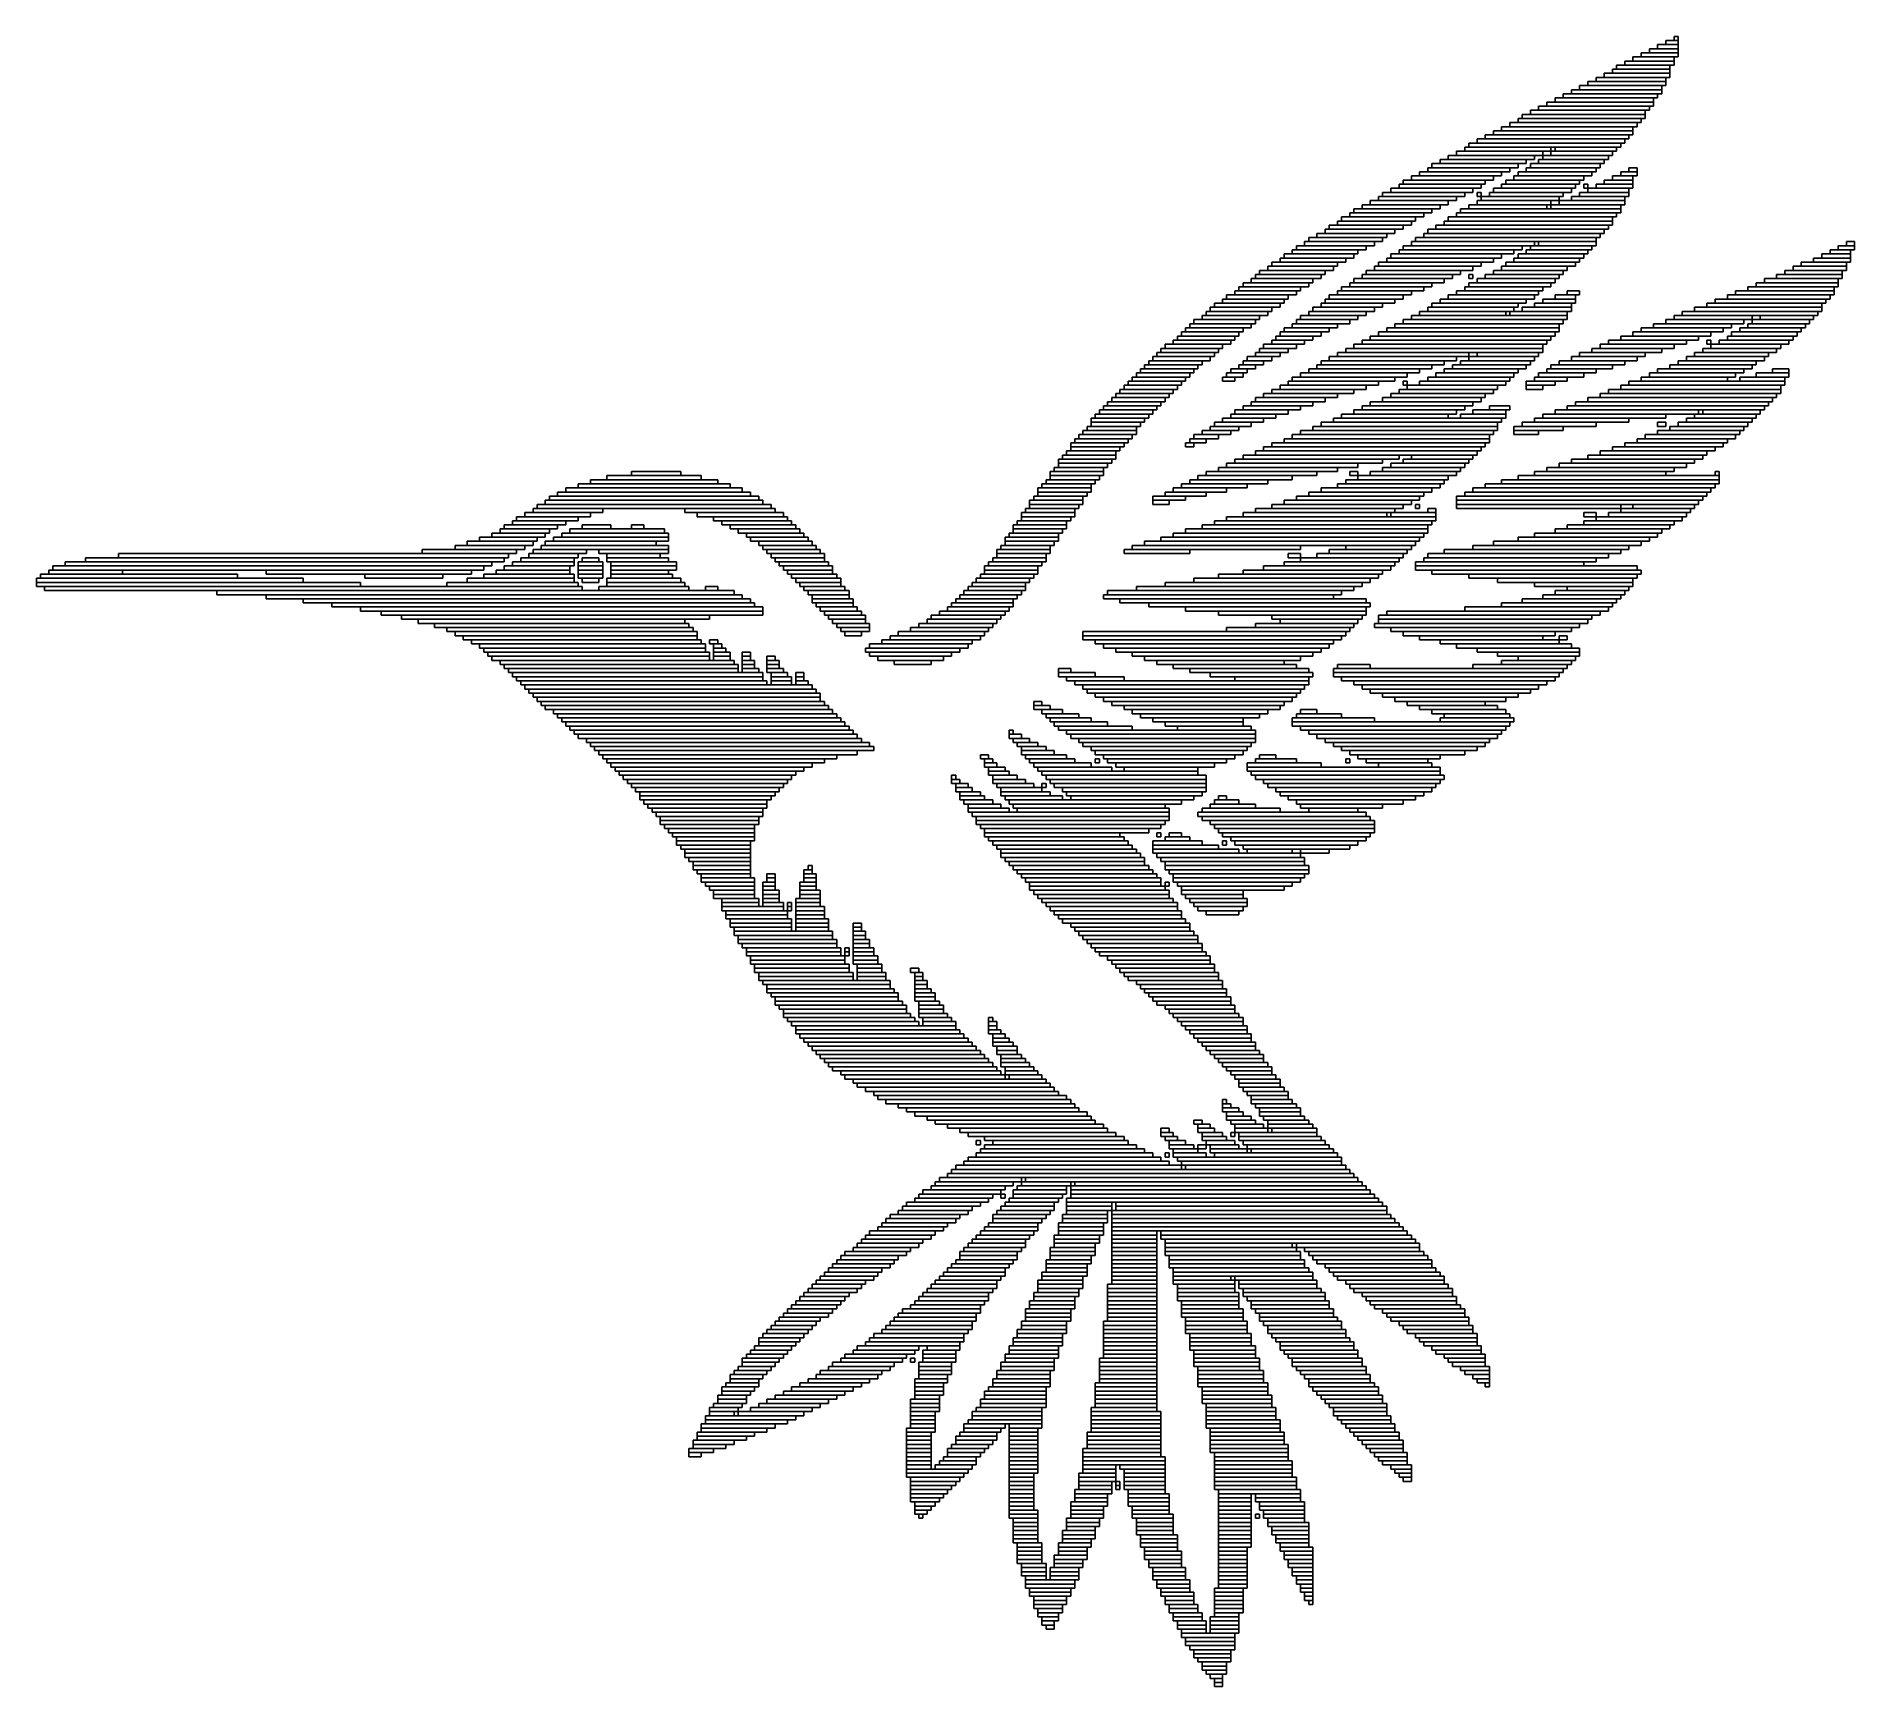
# Model space of a CAD drawing. Extents: x 290 to 733, y 311 to 713.
import ezdxf

# ---------------------------------------------------------------- set-up
doc = ezdxf.new("R2010")
doc.units = 0

msp = doc.modelspace()

# ---------------------------------------------------------------- linework, layer by layer
for p, q in [((681, 709), (690, 709)), ((681, 708), (681, 709)), ((683, 710), (690, 710)), ((683, 709), (683, 710)), ((690, 709), (683, 709)), ((685, 711), (690, 711)), ((685, 710), (685, 711)), ((690, 710), (685, 710)), ((687, 712), (690, 712)), ((687, 711), (687, 712)), ((690, 711), (687, 711)), ((689, 713), (690, 713)), ((689, 712), (689, 713)), ((690, 712), (689, 712)), ((690, 713), (690, 712)), ((690, 712), (690, 711)), ((690, 711), (690, 710)), ((690, 710), (690, 709)), ((690, 709), (690, 708)), ((674, 705), (688, 705)), ((674, 704), (674, 705)), ((675, 706), (688, 706)), ((675, 705), (675, 706)), ((688, 705), (675, 705)), ((677, 707), (689, 707)), ((677, 706), (677, 707)), ((689, 706), (677, 706)), ((679, 708), (689, 708)), ((679, 707), (679, 708)), ((689, 707), (679, 707)), ((690, 708), (681, 708)), ((688, 706), (688, 705)), ((688, 705), (688, 704)), ((689, 708), (689, 707)), ((689, 707), (689, 706)), ((664, 700), (686, 700)), ((664, 699), (664, 700)), ((666, 701), (686, 701)), ((666, 700), (666, 701)), ((686, 700), (666, 700)), ((668, 702), (687, 702)), ((668, 701), (668, 702)), ((687, 701), (668, 701)), ((670, 703), (687, 703)), ((670, 702), (670, 703)), ((687, 702), (670, 702)), ((672, 704), (688, 704)), ((672, 703), (672, 704)), ((688, 703), (672, 703)), ((688, 704), (674, 704)), ((686, 701), (686, 700)), ((686, 700), (686, 699)), ((687, 703), (687, 702)), ((687, 702), (687, 701)), ((688, 704), (688, 703)), ((656, 696), (683, 696)), ((656, 695), (656, 696)), ((658, 697), (684, 697)), ((658, 696), (658, 697)), ((684, 696), (658, 696)), ((660, 698), (684, 698)), ((660, 697), (660, 698)), ((684, 697), (660, 697)), ((662, 699), (685, 699)), ((662, 698), (662, 699)), ((685, 698), (662, 698)), ((686, 699), (664, 699)), ((683, 696), (683, 695)), ((684, 698), (684, 697)), ((684, 697), (684, 696)), ((685, 699), (685, 698)), ((649, 692), (680, 692)), ((649, 691), (649, 692)), ((651, 693), (681, 693)), ((651, 692), (651, 693)), ((681, 692), (651, 692)), ((652, 694), (682, 694)), ((652, 693), (652, 694)), ((682, 693), (652, 693)), ((654, 695), (682, 695)), ((654, 694), (654, 695)), ((682, 694), (654, 694)), ((683, 695), (656, 695)), ((680, 692), (680, 691)), ((681, 693), (681, 692)), ((682, 695), (682, 694)), ((682, 694), (682, 693)), ((639, 687), (676, 687)), ((639, 686), (639, 687)), ((641, 688), (677, 688)), ((641, 687), (641, 688)), ((677, 687), (641, 687)), ((643, 689), (678, 689)), ((643, 688), (643, 689)), ((678, 688), (643, 688)), ((645, 690), (679, 690)), ((645, 689), (645, 690)), ((679, 689), (645, 689)), ((647, 691), (679, 691)), ((647, 690), (647, 691)), ((679, 690), (647, 690)), ((680, 691), (649, 691)), ((676, 687), (676, 686)), ((677, 688), (677, 687)), ((678, 689), (678, 688)), ((679, 691), (679, 690)), ((679, 690), (679, 689)), ((632, 683), (653, 683)), ((632, 682), (632, 683)), ((634, 684), (655, 684)), ((634, 683), (634, 684)), ((655, 683), (634, 683)), ((636, 685), (657, 685)), ((636, 684), (636, 685)), ((657, 684), (636, 684)), ((638, 686), (659, 686)), ((638, 685), (638, 686)), ((659, 685), (638, 685)), ((676, 686), (639, 686)), ((653, 683), (653, 682)), ((655, 684), (655, 683)), ((656, 683), (672, 683)), ((656, 682), (656, 683)), ((657, 685), (657, 684)), ((657, 684), (673, 684)), ((657, 683), (657, 684)), ((673, 683), (657, 683)), ((659, 686), (659, 685)), ((659, 685), (674, 685)), ((659, 684), (659, 685)), ((674, 684), (659, 684)), ((660, 686), (675, 686)), ((660, 685), (660, 686)), ((675, 685), (660, 685)), ((672, 683), (672, 682)), ((673, 684), (673, 683)), ((674, 685), (674, 684)), ((675, 686), (675, 685)), ((623, 678), (643, 678)), ((623, 677), (623, 678)), ((625, 679), (645, 679)), ((625, 678), (625, 679)), ((645, 678), (625, 678)), ((627, 680), (647, 680)), ((627, 679), (627, 680)), ((647, 679), (627, 679)), ((629, 681), (649, 681)), ((629, 680), (629, 681)), ((649, 680), (629, 680)), ((630, 682), (651, 682)), ((630, 681), (630, 682)), ((651, 681), (630, 681)), ((653, 682), (632, 682)), ((643, 678), (643, 677)), ((645, 679), (645, 678)), ((647, 680), (647, 679)), ((648, 678), (666, 678)), ((648, 677), (648, 678)), ((649, 681), (649, 680)), ((650, 679), (667, 679)), ((650, 678), (650, 679)), ((667, 678), (650, 678)), ((651, 682), (651, 681)), ((651, 680), (669, 680)), ((651, 679), (651, 680)), ((669, 679), (651, 679)), ((653, 681), (670, 681)), ((653, 680), (653, 681)), ((670, 680), (653, 680)), ((654, 682), (671, 682)), ((654, 681), (654, 682)), ((671, 681), (654, 681)), ((672, 682), (656, 682)), ((666, 678), (666, 677)), ((667, 679), (667, 678)), ((669, 680), (669, 679)), ((670, 681), (670, 680)), ((671, 682), (671, 681)), ((672, 678), (679, 678)), ((672, 677), (672, 678)), ((674, 679), (679, 679)), ((674, 678), (674, 679)), ((679, 678), (674, 678)), ((676, 680), (680, 680)), ((676, 679), (676, 680)), ((680, 679), (676, 679)), ((678, 681), (680, 681)), ((678, 680), (678, 681)), ((680, 680), (678, 680)), ((679, 679), (679, 678)), ((679, 678), (679, 677)), ((680, 681), (680, 680)), ((680, 680), (680, 679)), ((617, 674), (636, 674)), ((617, 673), (617, 674)), ((618, 675), (638, 675)), ((618, 674), (618, 675)), ((638, 674), (618, 674)), ((620, 676), (640, 676)), ((620, 675), (620, 676)), ((640, 675), (620, 675)), ((622, 677), (642, 677)), ((622, 676), (622, 677)), ((642, 676), (622, 676)), ((643, 677), (623, 677)), ((636, 674), (636, 673)), ((638, 675), (638, 674)), ((640, 676), (640, 675)), ((641, 675), (642, 675)), ((641, 674), (641, 675)), ((642, 674), (641, 674)), ((642, 677), (642, 676)), ((642, 675), (642, 674)), ((642, 674), (661, 674)), ((642, 673), (642, 674)), ((644, 675), (662, 675)), ((644, 674), (644, 675)), ((662, 674), (644, 674)), ((645, 676), (664, 676)), ((645, 675), (645, 676)), ((664, 675), (645, 675)), ((647, 677), (665, 677)), ((647, 676), (647, 677)), ((665, 676), (647, 676)), ((666, 677), (648, 677)), ((661, 674), (661, 673)), ((662, 675), (662, 674)), ((664, 676), (664, 675)), ((664, 674), (677, 674)), ((664, 673), (664, 674)), ((665, 677), (665, 676)), ((666, 675), (678, 675)), ((666, 674), (666, 675)), ((678, 674), (666, 674)), ((667, 677), (668, 677)), ((667, 676), (667, 677)), ((668, 676), (667, 676)), ((668, 677), (668, 676)), ((668, 676), (678, 676)), ((668, 675), (668, 676)), ((678, 675), (668, 675)), ((670, 677), (679, 677)), ((670, 676), (670, 677)), ((679, 676), (670, 676)), ((679, 677), (672, 677)), ((677, 674), (677, 673)), ((678, 676), (678, 675)), ((678, 675), (678, 674)), ((679, 677), (679, 676)), ((608, 669), (626, 669)), ((608, 668), (608, 669)), ((610, 670), (628, 670)), ((610, 669), (610, 670)), ((628, 669), (610, 669)), ((611, 671), (630, 671)), ((611, 670), (611, 671)), ((630, 670), (611, 670)), ((613, 672), (632, 672)), ((613, 671), (613, 672)), ((632, 671), (613, 671)), ((615, 673), (634, 673)), ((615, 672), (615, 673)), ((634, 672), (615, 672)), ((636, 673), (617, 673)), ((626, 669), (626, 668)), ((628, 670), (628, 669)), ((630, 671), (630, 670)), ((632, 672), (632, 671)), ((634, 673), (634, 672)), ((634, 669), (674, 669)), ((634, 668), (634, 669)), ((636, 670), (675, 670)), ((636, 669), (636, 670)), ((675, 669), (636, 669)), ((637, 671), (676, 671)), ((637, 670), (637, 671)), ((676, 670), (637, 670)), ((639, 672), (658, 672)), ((639, 671), (639, 672)), ((658, 671), (639, 671)), ((641, 673), (659, 673)), ((641, 672), (641, 673)), ((659, 672), (641, 672)), ((661, 673), (642, 673)), ((658, 672), (658, 671)), ((659, 673), (659, 672)), ((659, 672), (676, 672)), ((659, 671), (659, 672)), ((676, 671), (659, 671)), ((661, 673), (677, 673)), ((661, 672), (661, 673)), ((677, 672), (661, 672)), ((677, 673), (664, 673)), ((674, 669), (674, 668)), ((675, 670), (675, 669)), ((676, 672), (676, 671)), ((676, 671), (676, 670)), ((677, 673), (677, 672)), ((602, 665), (619, 665)), ((602, 664), (602, 665)), ((604, 666), (621, 666)), ((604, 665), (604, 666)), ((621, 665), (604, 665)), ((605, 667), (623, 667)), ((605, 666), (605, 667)), ((623, 666), (605, 666)), ((607, 668), (625, 668)), ((607, 667), (607, 668)), ((625, 667), (607, 667)), ((626, 668), (608, 668)), ((619, 665), (619, 664)), ((621, 666), (621, 665)), ((623, 667), (623, 666)), ((625, 668), (625, 667)), ((628, 665), (671, 665)), ((628, 664), (628, 665)), ((629, 666), (672, 666)), ((629, 665), (629, 666)), ((672, 665), (629, 665)), ((631, 667), (673, 667)), ((631, 666), (631, 667)), ((673, 666), (631, 666)), ((633, 668), (674, 668)), ((633, 667), (633, 668)), ((674, 667), (633, 667)), ((674, 668), (634, 668)), ((671, 665), (671, 664)), ((672, 666), (672, 665)), ((673, 667), (673, 666)), ((674, 668), (674, 667)), ((596, 661), (612, 661)), ((596, 660), (596, 661)), ((597, 662), (614, 662)), ((597, 661), (597, 662)), ((614, 661), (597, 661)), ((599, 663), (616, 663)), ((599, 662), (599, 663)), ((616, 662), (599, 662)), ((600, 664), (618, 664)), ((600, 663), (600, 664)), ((618, 663), (600, 663)), ((619, 664), (602, 664)), ((612, 661), (612, 660)), ((614, 662), (614, 661)), ((616, 663), (616, 662)), ((618, 664), (618, 663)), ((622, 661), (650, 661)), ((622, 660), (622, 661)), ((623, 662), (652, 662)), ((623, 661), (623, 662)), ((652, 661), (623, 661)), ((625, 663), (655, 663)), ((625, 662), (625, 663)), ((655, 662), (625, 662)), ((626, 664), (670, 664)), ((626, 663), (626, 664)), ((670, 663), (626, 663)), ((671, 664), (628, 664)), ((650, 661), (650, 660)), ((652, 662), (652, 661)), ((653, 661), (668, 661)), ((653, 660), (653, 661)), ((654, 662), (669, 662)), ((654, 661), (654, 662)), ((669, 661), (654, 661)), ((655, 663), (655, 662)), ((656, 663), (670, 663)), ((656, 662), (656, 663)), ((670, 662), (656, 662)), ((668, 661), (668, 660)), ((669, 662), (669, 661)), ((670, 664), (670, 663)), ((670, 663), (670, 662)), ((727, 661), (732, 661)), ((727, 660), (727, 661)), ((729, 662), (733, 662)), ((729, 661), (729, 662)), ((733, 661), (729, 661)), ((731, 663), (733, 663)), ((731, 662), (731, 663)), ((733, 662), (731, 662)), ((732, 661), (732, 660)), ((733, 663), (733, 662)), ((733, 662), (733, 661)), ((588, 656), (604, 656)), ((588, 655), (588, 656)), ((590, 657), (606, 657)), ((590, 656), (590, 657)), ((606, 656), (590, 656)), ((591, 658), (607, 658)), ((591, 657), (591, 658)), ((607, 657), (591, 657)), ((593, 659), (609, 659)), ((593, 658), (593, 659)), ((609, 658), (593, 658)), ((594, 660), (611, 660)), ((594, 659), (594, 660)), ((611, 659), (594, 659)), ((612, 660), (596, 660)), ((604, 656), (604, 655)), ((606, 657), (606, 656)), ((607, 658), (607, 657)), ((609, 659), (609, 658)), ((611, 660), (611, 659)), ((614, 656), (637, 656)), ((614, 655), (614, 656)), ((616, 657), (640, 657)), ((616, 656), (616, 657)), ((640, 656), (616, 656)), ((617, 658), (642, 658)), ((617, 657), (617, 658)), ((642, 657), (617, 657)), ((619, 659), (645, 659)), ((619, 658), (619, 659)), ((645, 658), (619, 658)), ((620, 660), (647, 660)), ((620, 659), (620, 660)), ((647, 659), (620, 659)), ((650, 660), (622, 660)), ((637, 656), (637, 655)), ((640, 657), (640, 656)), ((642, 658), (642, 657)), ((645, 659), (645, 658)), ((645, 656), (662, 656)), ((645, 655), (645, 656)), ((647, 660), (647, 659)), ((647, 657), (663, 657)), ((647, 656), (647, 657)), ((663, 656), (647, 656)), ((648, 658), (665, 658)), ((648, 657), (648, 658)), ((665, 657), (648, 657)), ((650, 659), (666, 659)), ((650, 658), (650, 659)), ((666, 658), (650, 658)), ((651, 660), (667, 660)), ((651, 659), (651, 660)), ((667, 659), (651, 659)), ((668, 660), (653, 660)), ((662, 656), (662, 655)), ((663, 657), (663, 656)), ((665, 658), (665, 657)), ((666, 659), (666, 658)), ((667, 660), (667, 659)), ((716, 656), (730, 656)), ((716, 655), (716, 656)), ((718, 657), (731, 657)), ((718, 656), (718, 657)), ((731, 656), (718, 656)), ((720, 658), (731, 658)), ((720, 657), (720, 658)), ((731, 657), (720, 657)), ((723, 659), (732, 659)), ((723, 658), (723, 659)), ((732, 658), (723, 658)), ((725, 660), (732, 660)), ((725, 659), (725, 660)), ((732, 659), (725, 659)), ((732, 660), (727, 660)), ((730, 656), (730, 655)), ((731, 658), (731, 657)), ((731, 657), (731, 656)), ((732, 660), (732, 659)), ((732, 659), (732, 658)), ((583, 652), (598, 652)), ((583, 651), (583, 652)), ((584, 653), (600, 653)), ((584, 652), (584, 653)), ((600, 652), (584, 652)), ((586, 654), (601, 654)), ((586, 653), (586, 654)), ((601, 653), (586, 653)), ((587, 655), (603, 655)), ((587, 654), (587, 655)), ((603, 654), (587, 654)), ((604, 655), (588, 655)), ((598, 652), (598, 651)), ((600, 653), (600, 652)), ((601, 654), (601, 653)), ((603, 655), (603, 654)), ((608, 652), (628, 652)), ((608, 651), (608, 652)), ((610, 653), (630, 653)), ((610, 652), (610, 653)), ((630, 652), (610, 652)), ((611, 654), (633, 654)), ((611, 653), (611, 654)), ((633, 653), (611, 653)), ((613, 655), (635, 655)), ((613, 654), (613, 655)), ((635, 654), (613, 654)), ((637, 655), (614, 655)), ((628, 652), (628, 651)), ((630, 653), (630, 652)), ((633, 654), (633, 653)), ((635, 655), (635, 654)), ((638, 652), (657, 652)), ((638, 651), (638, 652)), ((639, 655), (640, 655)), ((639, 654), (639, 655)), ((640, 654), (639, 654)), ((639, 653), (659, 653)), ((639, 652), (639, 653)), ((659, 652), (639, 652)), ((640, 655), (640, 654)), ((641, 654), (660, 654)), ((641, 653), (641, 654)), ((660, 653), (641, 653)), ((643, 655), (661, 655)), ((643, 654), (643, 655)), ((661, 654), (643, 654)), ((662, 655), (645, 655)), ((657, 652), (657, 651)), ((659, 653), (659, 652)), ((660, 654), (660, 653)), ((661, 655), (661, 654)), ((707, 652), (728, 652)), ((707, 651), (707, 652)), ((709, 653), (729, 653)), ((709, 652), (709, 653)), ((729, 652), (709, 652)), ((711, 654), (729, 654)), ((711, 653), (711, 654)), ((729, 653), (711, 653)), ((714, 655), (730, 655)), ((714, 654), (714, 655)), ((730, 654), (714, 654)), ((730, 655), (716, 655)), ((728, 652), (728, 651)), ((729, 654), (729, 653)), ((729, 653), (729, 652)), ((730, 655), (730, 654)), ((576, 647), (591, 647)), ((576, 646), (576, 647)), ((577, 648), (593, 648)), ((577, 647), (577, 648)), ((593, 647), (577, 647)), ((579, 649), (594, 649)), ((579, 648), (579, 649)), ((594, 648), (579, 648)), ((580, 650), (595, 650)), ((580, 649), (580, 650)), ((595, 649), (580, 649)), ((582, 651), (597, 651)), ((582, 650), (582, 651)), ((597, 650), (582, 650)), ((598, 651), (583, 651)), ((591, 647), (591, 646)), ((593, 648), (593, 647)), ((594, 649), (594, 648)), ((595, 650), (595, 649)), ((597, 651), (597, 650)), ((601, 647), (616, 647)), ((601, 646), (601, 647)), ((603, 648), (618, 648)), ((603, 647), (603, 648)), ((618, 647), (603, 647)), ((604, 649), (621, 649)), ((604, 648), (604, 649)), ((621, 648), (604, 648)), ((605, 650), (623, 650)), ((605, 649), (605, 650)), ((623, 649), (605, 649)), ((607, 651), (625, 651)), ((607, 650), (607, 651)), ((625, 650), (607, 650)), ((628, 651), (608, 651)), ((616, 647), (616, 646)), ((618, 648), (618, 647)), ((621, 649), (621, 648)), ((623, 650), (623, 649)), ((625, 651), (625, 650)), ((629, 647), (650, 647)), ((629, 646), (629, 647)), ((630, 648), (651, 648)), ((630, 647), (630, 648)), ((651, 647), (630, 647)), ((632, 649), (653, 649)), ((632, 648), (632, 649)), ((653, 648), (632, 648)), ((634, 650), (655, 650)), ((634, 649), (634, 650)), ((655, 649), (634, 649)), ((636, 651), (656, 651)), ((636, 650), (636, 651)), ((656, 650), (636, 650)), ((657, 651), (638, 651)), ((650, 647), (650, 646)), ((651, 648), (651, 647)), ((652, 647), (664, 647)), ((652, 646), (652, 647)), ((653, 649), (653, 648)), ((655, 650), (655, 649)), ((655, 648), (664, 648)), ((655, 647), (655, 648)), ((664, 647), (655, 647)), ((656, 651), (656, 650)), ((657, 649), (665, 649)), ((657, 648), (657, 649)), ((665, 648), (657, 648)), ((660, 650), (665, 650)), ((660, 649), (660, 650)), ((665, 649), (660, 649)), ((663, 651), (666, 651)), ((663, 650), (663, 651)), ((666, 650), (663, 650)), ((664, 648), (664, 647)), ((664, 647), (664, 646)), ((665, 650), (665, 649)), ((665, 649), (665, 648)), ((666, 651), (666, 650)), ((694, 647), (725, 647)), ((694, 646), (694, 647)), ((697, 648), (725, 648)), ((697, 647), (697, 648)), ((725, 647), (697, 647)), ((699, 649), (726, 649)), ((699, 648), (699, 649)), ((726, 648), (699, 648)), ((702, 650), (727, 650)), ((702, 649), (702, 650)), ((727, 649), (702, 649)), ((704, 651), (728, 651)), ((704, 650), (704, 651)), ((728, 650), (704, 650)), ((728, 651), (707, 651)), ((725, 648), (725, 647)), ((725, 647), (725, 646)), ((726, 649), (726, 648)), ((727, 650), (727, 649)), ((728, 651), (728, 650)), ((571, 643), (586, 643)), ((571, 642), (571, 643)), ((572, 644), (587, 644)), ((572, 643), (572, 644)), ((587, 643), (572, 643)), ((574, 645), (588, 645)), ((574, 644), (574, 645)), ((588, 644), (574, 644)), ((575, 646), (590, 646)), ((575, 645), (575, 646)), ((590, 645), (575, 645)), ((591, 646), (576, 646)), ((586, 643), (586, 642)), ((587, 644), (587, 643)), ((588, 645), (588, 644)), ((590, 646), (590, 645)), ((596, 643), (607, 643)), ((596, 642), (596, 643)), ((597, 644), (610, 644)), ((597, 643), (597, 644)), ((610, 643), (597, 643)), ((598, 645), (612, 645)), ((598, 644), (598, 645)), ((612, 644), (598, 644)), ((600, 646), (614, 646)), ((600, 645), (600, 646)), ((614, 645), (600, 645)), ((616, 646), (601, 646)), ((607, 643), (607, 642)), ((610, 644), (610, 643)), ((612, 645), (612, 644)), ((614, 646), (614, 645)), ((621, 643), (661, 643)), ((621, 642), (621, 643)), ((623, 644), (662, 644)), ((623, 643), (623, 644)), ((662, 643), (623, 643)), ((625, 645), (663, 645)), ((625, 644), (625, 645)), ((663, 644), (625, 644)), ((627, 646), (648, 646)), ((627, 645), (627, 646)), ((648, 645), (627, 645)), ((650, 646), (629, 646)), ((648, 646), (648, 645)), ((649, 646), (663, 646)), ((649, 645), (649, 646)), ((663, 645), (649, 645)), ((664, 646), (652, 646)), ((661, 643), (661, 642)), ((662, 644), (662, 643)), ((663, 646), (663, 645)), ((663, 645), (663, 644)), ((684, 643), (703, 643)), ((684, 642), (684, 643)), ((687, 644), (706, 644)), ((687, 643), (687, 644)), ((706, 643), (687, 643)), ((689, 645), (708, 645)), ((689, 644), (689, 645)), ((708, 644), (689, 644)), ((691, 646), (724, 646)), ((691, 645), (691, 646)), ((724, 645), (691, 645)), ((725, 646), (694, 646)), ((703, 643), (703, 642)), ((706, 644), (706, 643)), ((707, 643), (721, 643)), ((707, 642), (707, 643)), ((708, 645), (708, 644)), ((708, 644), (722, 644)), ((708, 643), (708, 644)), ((722, 643), (708, 643)), ((710, 645), (723, 645)), ((710, 644), (710, 645)), ((723, 644), (710, 644)), ((721, 643), (721, 642)), ((722, 644), (722, 643)), ((723, 645), (723, 644)), ((724, 646), (724, 645)), ((565, 638), (579, 638)), ((565, 637), (565, 638)), ((567, 639), (581, 639)), ((567, 638), (567, 639)), ((581, 638), (567, 638)), ((568, 640), (582, 640)), ((568, 639), (568, 640)), ((582, 639), (568, 639)), ((569, 641), (583, 641)), ((569, 640), (569, 641)), ((583, 640), (569, 640)), ((570, 642), (584, 642)), ((570, 641), (570, 642)), ((584, 641), (570, 641)), ((586, 642), (571, 642)), ((579, 638), (579, 637)), ((581, 639), (581, 638)), ((582, 640), (582, 639)), ((583, 641), (583, 640)), ((584, 642), (584, 641)), ((589, 638), (597, 638)), ((589, 637), (589, 638)), ((591, 639), (599, 639)), ((591, 638), (591, 639)), ((599, 638), (591, 638)), ((592, 640), (601, 640)), ((592, 639), (592, 640)), ((601, 639), (592, 639)), ((593, 641), (603, 641)), ((593, 640), (593, 641)), ((603, 640), (593, 640)), ((594, 642), (605, 642)), ((594, 641), (594, 642)), ((605, 641), (594, 641)), ((607, 642), (596, 642)), ((597, 638), (597, 637)), ((599, 639), (599, 638)), ((601, 640), (601, 639)), ((603, 641), (603, 640)), ((605, 642), (605, 641)), ((611, 638), (657, 638)), ((611, 637), (611, 638)), ((613, 639), (658, 639)), ((613, 638), (613, 639)), ((658, 638), (613, 638)), ((615, 640), (659, 640)), ((615, 639), (615, 640)), ((659, 639), (615, 639)), ((617, 641), (660, 641)), ((617, 640), (617, 641)), ((660, 640), (617, 640)), ((619, 642), (661, 642)), ((619, 641), (619, 642)), ((661, 641), (619, 641)), ((661, 642), (621, 642)), ((657, 638), (657, 637)), ((658, 639), (658, 638)), ((659, 640), (659, 639)), ((660, 641), (660, 640)), ((661, 642), (661, 641)), ((671, 638), (689, 638)), ((671, 637), (671, 638)), ((673, 639), (692, 639)), ((673, 638), (673, 639)), ((692, 638), (673, 638)), ((676, 640), (695, 640)), ((676, 639), (676, 640)), ((695, 639), (676, 639)), ((679, 641), (698, 641)), ((679, 640), (679, 641)), ((698, 640), (679, 640)), ((681, 642), (701, 642)), ((681, 641), (681, 642)), ((701, 641), (681, 641)), ((703, 642), (684, 642)), ((689, 638), (689, 637)), ((692, 639), (692, 638)), ((695, 640), (695, 639)), ((697, 639), (698, 639)), ((697, 638), (697, 639)), ((698, 638), (697, 638)), ((698, 641), (698, 640)), ((698, 639), (698, 638)), ((698, 638), (715, 638)), ((698, 637), (698, 638)), ((700, 639), (717, 639)), ((700, 638), (700, 639)), ((717, 638), (700, 638)), ((701, 642), (701, 641)), ((702, 640), (718, 640)), ((702, 639), (702, 640)), ((718, 639), (702, 639)), ((703, 641), (719, 641)), ((703, 640), (703, 641)), ((719, 640), (703, 640)), ((705, 642), (720, 642)), ((705, 641), (705, 642)), ((720, 641), (705, 641)), ((721, 642), (707, 642)), ((715, 638), (715, 637)), ((717, 639), (717, 638)), ((718, 640), (718, 639)), ((719, 641), (719, 640)), ((720, 642), (720, 641)), ((561, 634), (574, 634)), ((561, 633), (561, 634)), ((562, 635), (576, 635)), ((562, 634), (562, 635)), ((576, 634), (562, 634)), ((563, 636), (577, 636)), ((563, 635), (563, 636)), ((577, 635), (563, 635)), ((564, 637), (578, 637)), ((564, 636), (564, 637)), ((578, 636), (564, 636)), ((579, 637), (565, 637)), ((574, 634), (574, 633)), ((576, 635), (576, 634)), ((577, 636), (577, 635)), ((578, 637), (578, 636)), ((584, 634), (589, 634)), ((584, 633), (584, 634)), ((585, 635), (591, 635)), ((585, 634), (585, 635)), ((591, 634), (585, 634)), ((587, 636), (593, 636)), ((587, 635), (587, 636)), ((593, 635), (587, 635)), ((588, 637), (595, 637)), ((588, 636), (588, 637)), ((595, 636), (588, 636)), ((597, 637), (589, 637)), ((589, 634), (589, 633)), ((591, 635), (591, 634)), ((593, 636), (593, 635)), ((595, 637), (595, 636)), ((603, 634), (633, 634)), ((603, 633), (603, 634)), ((605, 635), (636, 635)), ((605, 634), (605, 635)), ((636, 634), (605, 634)), ((607, 636), (639, 636)), ((607, 635), (607, 636)), ((639, 635), (607, 635)), ((609, 637), (657, 637)), ((609, 636), (609, 637)), ((657, 636), (609, 636)), ((657, 637), (611, 637)), ((633, 634), (633, 633)), ((636, 635), (636, 634)), ((637, 634), (654, 634)), ((637, 633), (637, 634)), ((639, 636), (639, 635)), ((639, 635), (655, 635)), ((639, 634), (639, 635)), ((655, 634), (639, 634)), ((641, 636), (656, 636)), ((641, 635), (641, 636)), ((656, 635), (641, 635)), ((654, 634), (654, 633)), ((655, 635), (655, 634)), ((656, 636), (656, 635)), ((657, 637), (657, 636)), ((661, 634), (677, 634)), ((661, 633), (661, 634)), ((664, 635), (680, 635)), ((664, 634), (664, 635)), ((680, 634), (664, 634)), ((666, 636), (682, 636)), ((666, 635), (666, 636)), ((682, 635), (666, 635)), ((669, 637), (686, 637)), ((669, 636), (669, 637)), ((686, 636), (669, 636)), ((689, 637), (671, 637)), ((677, 634), (677, 633)), ((680, 635), (680, 634)), ((682, 636), (682, 635)), ((686, 637), (686, 636)), ((690, 634), (709, 634)), ((690, 633), (690, 634)), ((692, 635), (711, 635)), ((692, 634), (692, 635)), ((711, 634), (692, 634)), ((694, 636), (712, 636)), ((694, 635), (694, 636)), ((712, 635), (694, 635)), ((696, 637), (714, 637)), ((696, 636), (696, 637)), ((714, 636), (696, 636)), ((715, 637), (698, 637)), ((709, 634), (709, 633)), ((711, 635), (711, 634)), ((712, 636), (712, 635)), ((714, 637), (714, 636)), ((557, 630), (570, 630)), ((557, 629), (557, 630)), ((558, 631), (571, 631)), ((558, 630), (558, 631)), ((571, 630), (558, 630)), ((559, 632), (572, 632)), ((559, 631), (559, 632)), ((572, 631), (559, 631)), ((560, 633), (573, 633)), ((560, 632), (560, 633)), ((573, 632), (560, 632)), ((574, 633), (561, 633)), ((570, 630), (570, 629)), ((571, 631), (571, 630)), ((572, 632), (572, 631)), ((573, 633), (573, 632)), ((579, 630), (582, 630)), ((579, 629), (579, 630)), ((580, 631), (584, 631)), ((580, 630), (580, 631)), ((584, 630), (580, 630)), ((581, 632), (585, 632)), ((581, 631), (581, 632)), ((585, 631), (581, 631)), ((582, 630), (582, 629)), ((583, 633), (587, 633)), ((583, 632), (583, 633)), ((587, 632), (583, 632)), ((589, 633), (584, 633)), ((584, 631), (584, 630)), ((585, 632), (585, 631)), ((587, 633), (587, 632)), ((596, 630), (621, 630)), ((596, 629), (596, 630)), ((598, 631), (624, 631)), ((598, 630), (598, 631)), ((624, 630), (598, 630)), ((600, 632), (627, 632)), ((600, 631), (600, 632)), ((627, 631), (600, 631)), ((602, 633), (630, 633)), ((602, 632), (602, 633)), ((630, 632), (602, 632)), ((633, 633), (603, 633)), ((621, 630), (621, 629)), ((624, 631), (624, 630)), ((627, 632), (627, 631)), ((629, 630), (649, 630)), ((629, 629), (629, 630)), ((630, 633), (630, 632)), ((631, 631), (650, 631)), ((631, 630), (631, 631)), ((650, 630), (631, 630)), ((633, 632), (651, 632)), ((633, 631), (633, 632)), ((651, 631), (633, 631)), ((635, 633), (653, 633)), ((635, 632), (635, 633)), ((653, 632), (635, 632)), ((654, 633), (637, 633)), ((649, 630), (649, 629)), ((650, 631), (650, 630)), ((651, 632), (651, 631)), ((653, 633), (653, 632)), ((655, 630), (663, 630)), ((655, 629), (655, 630)), ((656, 631), (667, 631)), ((656, 630), (656, 631)), ((667, 630), (656, 630)), ((658, 632), (670, 632)), ((658, 631), (658, 632)), ((670, 631), (658, 631)), ((659, 633), (674, 633)), ((659, 632), (659, 633)), ((674, 632), (659, 632)), ((677, 633), (661, 633)), ((663, 630), (663, 629)), ((667, 631), (667, 630)), ((670, 632), (670, 631)), ((674, 633), (674, 632)), ((681, 630), (702, 630)), ((681, 629), (681, 630)), ((683, 631), (704, 631)), ((683, 630), (683, 631)), ((704, 630), (683, 630)), ((685, 632), (706, 632)), ((685, 631), (685, 632)), ((706, 631), (685, 631)), ((688, 633), (708, 633)), ((688, 632), (688, 633)), ((708, 632), (688, 632)), ((709, 633), (690, 633)), ((702, 630), (702, 629)), ((704, 631), (704, 630)), ((705, 630), (716, 630)), ((705, 629), (705, 630)), ((706, 632), (706, 631)), ((708, 633), (708, 632)), ((709, 631), (717, 631)), ((709, 630), (709, 631)), ((717, 630), (709, 630)), ((713, 632), (717, 632)), ((713, 631), (713, 632)), ((717, 631), (713, 631)), ((716, 630), (716, 629)), ((717, 632), (717, 631)), ((717, 631), (717, 630)), ((552, 625), (565, 625)), ((552, 624), (552, 625)), ((553, 626), (566, 626)), ((553, 625), (553, 626)), ((566, 625), (553, 625)), ((554, 627), (567, 627)), ((554, 626), (554, 627)), ((567, 626), (554, 626)), ((555, 628), (568, 628)), ((555, 627), (555, 628)), ((568, 627), (555, 627)), ((556, 629), (569, 629)), ((556, 628), (556, 629)), ((569, 628), (556, 628)), ((570, 629), (557, 629)), ((565, 625), (565, 624)), ((566, 626), (566, 625)), ((567, 627), (567, 626)), ((568, 628), (568, 627)), ((569, 629), (569, 628)), ((582, 629), (579, 629)), ((587, 625), (604, 625)), ((587, 624), (587, 625)), ((589, 626), (607, 626)), ((589, 625), (589, 626)), ((607, 625), (589, 625)), ((591, 627), (611, 627)), ((591, 626), (591, 627)), ((611, 626), (591, 626)), ((593, 628), (614, 628)), ((593, 627), (593, 628)), ((614, 627), (593, 627)), ((595, 629), (617, 629)), ((595, 628), (595, 629)), ((617, 628), (595, 628)), ((621, 629), (596, 629)), ((604, 625), (604, 624)), ((607, 626), (607, 625)), ((611, 627), (611, 626)), ((614, 628), (614, 627)), ((617, 629), (617, 628)), ((618, 625), (642, 625)), ((618, 624), (618, 625)), ((620, 626), (643, 626)), ((620, 625), (620, 626)), ((643, 625), (620, 625)), ((622, 627), (645, 627)), ((622, 626), (622, 627)), ((645, 626), (622, 626)), ((623, 629), (624, 629)), ((623, 628), (623, 629)), ((624, 628), (623, 628)), ((624, 629), (624, 628)), ((624, 628), (646, 628)), ((624, 627), (624, 628)), ((646, 627), (624, 627)), ((627, 629), (648, 629)), ((627, 628), (627, 629)), ((648, 628), (627, 628)), ((649, 629), (629, 629)), ((642, 625), (642, 624)), ((643, 626), (643, 625)), ((645, 627), (645, 626)), ((646, 628), (646, 627)), ((648, 629), (648, 628)), ((653, 629), (660, 629)), ((653, 628), (653, 629)), ((660, 628), (653, 628)), ((653, 628), (657, 628)), ((653, 627), (653, 628)), ((657, 627), (653, 627)), ((663, 629), (655, 629)), ((657, 628), (657, 627)), ((660, 629), (660, 628)), ((668, 625), (713, 625)), ((668, 624), (668, 625)), ((671, 626), (714, 626)), ((671, 625), (671, 626)), ((714, 625), (671, 625)), ((673, 627), (715, 627)), ((673, 626), (673, 627)), ((715, 626), (673, 626)), ((676, 628), (715, 628)), ((676, 627), (676, 628)), ((715, 627), (676, 627)), ((678, 629), (716, 629)), ((678, 628), (678, 629)), ((716, 628), (678, 628)), ((702, 629), (681, 629)), ((716, 629), (705, 629)), ((713, 625), (713, 624)), ((714, 626), (714, 625)), ((715, 628), (715, 627)), ((715, 627), (715, 626)), ((716, 629), (716, 628)), ((548, 621), (561, 621)), ((548, 620), (548, 621)), ((549, 622), (562, 622)), ((549, 621), (549, 622)), ((562, 621), (549, 621)), ((550, 623), (563, 623)), ((550, 622), (550, 623)), ((563, 622), (550, 622)), ((551, 624), (564, 624)), ((551, 623), (551, 624)), ((564, 623), (551, 623)), ((565, 624), (552, 624)), ((561, 621), (561, 620)), ((562, 622), (562, 621)), ((563, 623), (563, 622)), ((564, 624), (564, 623)), ((581, 621), (592, 621)), ((581, 620), (581, 621)), ((582, 622), (595, 622)), ((582, 621), (582, 622)), ((595, 621), (582, 621)), ((584, 623), (598, 623)), ((584, 622), (584, 623)), ((598, 622), (584, 622)), ((586, 624), (601, 624)), ((586, 623), (586, 624)), ((601, 623), (586, 623)), ((604, 624), (587, 624)), ((592, 621), (592, 620)), ((595, 622), (595, 621)), ((598, 623), (598, 622)), ((601, 624), (601, 623)), ((608, 621), (634, 621)), ((608, 620), (608, 621)), ((611, 622), (636, 622)), ((611, 621), (611, 622)), ((636, 621), (611, 621)), ((613, 623), (638, 623)), ((613, 622), (613, 623)), ((638, 622), (613, 622)), ((615, 624), (640, 624)), ((615, 623), (615, 624)), ((640, 623), (615, 623)), ((642, 624), (618, 624)), ((634, 621), (634, 620)), ((636, 622), (636, 621)), ((637, 621), (648, 621)), ((637, 620), (637, 621)), ((638, 623), (638, 622)), ((640, 624), (640, 623)), ((640, 622), (648, 622)), ((640, 621), (640, 622)), ((648, 621), (640, 621)), ((644, 623), (649, 623)), ((644, 622), (644, 623)), ((649, 622), (644, 622)), ((648, 622), (648, 621)), ((648, 621), (648, 620)), ((649, 623), (649, 622)), ((657, 621), (687, 621)), ((657, 620), (657, 621)), ((660, 622), (695, 622)), ((660, 621), (660, 622)), ((695, 621), (660, 621)), ((663, 623), (711, 623)), ((663, 622), (663, 623)), ((711, 622), (663, 622)), ((665, 624), (712, 624)), ((665, 623), (665, 624)), ((712, 623), (665, 623)), ((713, 624), (668, 624)), ((687, 621), (687, 620)), ((694, 621), (709, 621)), ((694, 620), (694, 621)), ((695, 622), (695, 621)), ((696, 622), (710, 622)), ((696, 621), (696, 622)), ((710, 621), (696, 621)), ((709, 621), (709, 620)), ((710, 622), (710, 621)), ((711, 623), (711, 622)), ((712, 624), (712, 623)), ((544, 616), (557, 616)), ((544, 615), (544, 616)), ((545, 617), (558, 617)), ((545, 616), (545, 617)), ((558, 616), (545, 616)), ((546, 618), (558, 618)), ((546, 617), (546, 618)), ((558, 617), (546, 617)), ((547, 620), (560, 620)), ((547, 619), (547, 620)), ((560, 619), (547, 619)), ((547, 619), (559, 619)), ((547, 618), (547, 619)), ((559, 618), (547, 618)), ((561, 620), (548, 620)), ((557, 616), (557, 615)), ((558, 618), (558, 617)), ((558, 617), (558, 616)), ((559, 619), (559, 618)), ((560, 620), (560, 619)), ((572, 616), (578, 616)), ((572, 615), (572, 616)), ((574, 617), (581, 617)), ((574, 616), (574, 617)), ((581, 616), (574, 616)), ((576, 618), (583, 618)), ((576, 617), (576, 618)), ((583, 617), (576, 617)), ((577, 619), (586, 619)), ((577, 618), (577, 619)), ((586, 618), (577, 618)), ((578, 616), (578, 615)), ((579, 620), (589, 620)), ((579, 619), (579, 620)), ((589, 619), (579, 619)), ((592, 620), (581, 620)), ((581, 617), (581, 616)), ((583, 618), (583, 617)), ((586, 619), (586, 618)), ((589, 620), (589, 619)), ((596, 616), (644, 616)), ((596, 615), (596, 616)), ((598, 617), (645, 617)), ((598, 616), (598, 617)), ((645, 616), (598, 616)), ((601, 618), (646, 618)), ((601, 617), (601, 618)), ((646, 617), (601, 617)), ((603, 619), (646, 619)), ((603, 618), (603, 619)), ((646, 618), (603, 618)), ((606, 620), (647, 620)), ((606, 619), (606, 620)), ((647, 619), (606, 619)), ((634, 620), (608, 620)), ((648, 620), (637, 620)), ((644, 616), (644, 615)), ((645, 617), (645, 616)), ((646, 619), (646, 618)), ((646, 618), (646, 617)), ((647, 620), (647, 619)), ((650, 618), (662, 618)), ((650, 617), (650, 618)), ((662, 617), (650, 617)), ((650, 617), (656, 617)), ((650, 616), (650, 617)), ((656, 616), (650, 616)), ((652, 619), (670, 619)), ((652, 618), (652, 619)), ((670, 618), (652, 618)), ((655, 620), (678, 620)), ((655, 619), (655, 620)), ((678, 619), (655, 619)), ((656, 617), (656, 616)), ((687, 620), (657, 620)), ((662, 618), (662, 617)), ((670, 619), (670, 618)), ((678, 620), (678, 619)), ((682, 616), (704, 616)), ((682, 615), (682, 616)), ((685, 619), (687, 619)), ((685, 618), (685, 619)), ((687, 618), (685, 618)), ((685, 617), (705, 617)), ((685, 616), (685, 617)), ((705, 616), (685, 616)), ((687, 619), (687, 618)), ((688, 618), (706, 618)), ((688, 617), (688, 618)), ((706, 617), (688, 617)), ((690, 619), (707, 619)), ((690, 618), (690, 619)), ((707, 618), (690, 618)), ((692, 620), (708, 620)), ((692, 619), (692, 620)), ((708, 619), (692, 619)), ((709, 620), (694, 620)), ((704, 616), (704, 615)), ((705, 617), (705, 616)), ((706, 618), (706, 617)), ((707, 619), (707, 618)), ((708, 620), (708, 619)), ((541, 612), (553, 612)), ((541, 611), (541, 612)), ((542, 614), (555, 614)), ((542, 613), (542, 614)), ((555, 613), (542, 613)), ((542, 613), (554, 613)), ((542, 612), (542, 613)), ((554, 612), (542, 612)), ((543, 615), (556, 615)), ((543, 614), (543, 615)), ((556, 614), (543, 614)), ((557, 615), (544, 615)), ((553, 612), (553, 611)), ((554, 613), (554, 612)), ((555, 614), (555, 613)), ((556, 615), (556, 614)), ((570, 614), (572, 614)), ((570, 613), (570, 614)), ((572, 613), (570, 613)), ((571, 615), (575, 615)), ((571, 614), (571, 615)), ((575, 614), (571, 614)), ((578, 615), (572, 615)), ((572, 614), (572, 613)), ((575, 615), (575, 614)), ((587, 612), (641, 612)), ((587, 611), (587, 612)), ((589, 613), (642, 613)), ((589, 612), (589, 613)), ((642, 612), (589, 612)), ((591, 614), (643, 614)), ((591, 613), (591, 614)), ((643, 613), (591, 613)), ((594, 615), (644, 615)), ((594, 614), (594, 615)), ((644, 614), (594, 614)), ((644, 615), (596, 615)), ((641, 612), (641, 611)), ((642, 613), (642, 612)), ((643, 614), (643, 613)), ((644, 615), (644, 614)), ((671, 612), (697, 612)), ((671, 611), (671, 612)), ((674, 613), (699, 613)), ((674, 612), (674, 613)), ((699, 612), (674, 612)), ((677, 614), (701, 614)), ((677, 613), (677, 614)), ((701, 613), (677, 613)), ((680, 615), (702, 615)), ((680, 614), (680, 615)), ((702, 614), (680, 614)), ((704, 615), (682, 615)), ((697, 612), (697, 611)), ((699, 613), (699, 612)), ((701, 614), (701, 613)), ((702, 615), (702, 614)), ((435, 607), (447, 607)), ((435, 606), (435, 607)), ((447, 607), (447, 606)), ((537, 607), (550, 607)), ((537, 606), (537, 607)), ((538, 608), (550, 608)), ((538, 607), (538, 608)), ((550, 607), (538, 607)), ((539, 610), (552, 610)), ((539, 609), (539, 610)), ((552, 609), (539, 609)), ((539, 609), (551, 609)), ((539, 608), (539, 609)), ((551, 608), (539, 608)), ((540, 611), (553, 611)), ((540, 610), (540, 611)), ((553, 610), (540, 610)), ((553, 611), (541, 611)), ((550, 608), (550, 607)), ((550, 607), (550, 606)), ((551, 609), (551, 608)), ((552, 610), (552, 609)), ((553, 611), (553, 610)), ((575, 607), (602, 607)), ((575, 606), (575, 607)), ((578, 608), (607, 608)), ((578, 607), (578, 608)), ((607, 607), (578, 607)), ((580, 609), (612, 609)), ((580, 608), (580, 609)), ((612, 608), (580, 608)), ((582, 610), (618, 610)), ((582, 609), (582, 610)), ((618, 609), (582, 609)), ((584, 611), (622, 611)), ((584, 610), (584, 611)), ((622, 610), (584, 610)), ((641, 611), (587, 611)), ((602, 607), (602, 606)), ((607, 608), (607, 607)), ((610, 607), (612, 607)), ((610, 606), (610, 607)), ((612, 609), (612, 608)), ((612, 607), (612, 606)), ((615, 607), (636, 607)), ((615, 606), (615, 607)), ((618, 610), (618, 609)), ((618, 608), (637, 608)), ((618, 607), (618, 608)), ((637, 607), (618, 607)), ((620, 609), (638, 609)), ((620, 608), (620, 609)), ((638, 608), (620, 608)), ((622, 611), (622, 610)), ((623, 610), (639, 610)), ((623, 609), (623, 610)), ((639, 609), (623, 609)), ((625, 611), (640, 611)), ((625, 610), (625, 611)), ((640, 610), (625, 610)), ((636, 607), (636, 606)), ((637, 608), (637, 607)), ((638, 609), (638, 608)), ((639, 610), (639, 609)), ((640, 611), (640, 610)), ((655, 607), (687, 607)), ((655, 606), (655, 607)), ((658, 608), (689, 608)), ((658, 607), (658, 608)), ((689, 607), (658, 607)), ((661, 609), (692, 609)), ((661, 608), (661, 609)), ((692, 608), (661, 608)), ((664, 610), (694, 610)), ((664, 609), (664, 610)), ((694, 609), (664, 609)), ((668, 611), (696, 611)), ((668, 610), (668, 611)), ((696, 610), (668, 610)), ((697, 611), (671, 611)), ((687, 607), (687, 606)), ((689, 608), (689, 607)), ((692, 609), (692, 608)), ((694, 610), (694, 609)), ((696, 611), (696, 610)), ((699, 607), (700, 607)), ((699, 606), (699, 607)), ((700, 607), (700, 606)), ((419, 603), (462, 603)), ((419, 602), (419, 603)), ((422, 604), (459, 604)), ((422, 603), (422, 604)), ((459, 603), (422, 603)), ((425, 605), (456, 605)), ((425, 604), (425, 605)), ((456, 604), (425, 604)), ((429, 606), (452, 606)), ((429, 605), (429, 606)), ((452, 605), (429, 605)), ((447, 606), (435, 606)), ((452, 606), (452, 605)), ((456, 605), (456, 604)), ((459, 604), (459, 603)), ((462, 603), (462, 602)), ((534, 603), (547, 603)), ((534, 602), (534, 603)), ((535, 604), (547, 604)), ((535, 603), (535, 604)), ((547, 603), (535, 603)), ((536, 605), (548, 605)), ((536, 604), (536, 605)), ((548, 604), (536, 604)), ((550, 606), (537, 606)), ((537, 606), (549, 606)), ((537, 605), (537, 606)), ((549, 605), (537, 605)), ((547, 604), (547, 603)), ((547, 603), (547, 602)), ((548, 605), (548, 604)), ((549, 606), (549, 605)), ((567, 603), (580, 603)), ((567, 602), (567, 603)), ((569, 604), (585, 604)), ((569, 603), (569, 604)), ((585, 603), (569, 603)), ((571, 605), (590, 605)), ((571, 604), (571, 605)), ((590, 604), (571, 604)), ((573, 606), (596, 606)), ((573, 605), (573, 606)), ((596, 605), (573, 605)), ((602, 606), (575, 606)), ((580, 603), (580, 602)), ((585, 604), (585, 603)), ((590, 605), (590, 604)), ((596, 606), (596, 605)), ((603, 603), (630, 603)), ((603, 602), (603, 603)), ((607, 604), (632, 604)), ((607, 603), (607, 604)), ((632, 603), (607, 603)), ((609, 605), (633, 605)), ((609, 604), (609, 605)), ((633, 604), (609, 604)), ((612, 606), (610, 606)), ((612, 606), (634, 606)), ((612, 605), (612, 606)), ((634, 605), (612, 605)), ((636, 606), (615, 606)), ((630, 603), (630, 602)), ((632, 604), (632, 603)), ((633, 605), (633, 604)), ((634, 606), (634, 605)), ((640, 603), (698, 603)), ((640, 602), (640, 603)), ((643, 604), (699, 604)), ((643, 603), (643, 604)), ((699, 603), (643, 603)), ((647, 605), (700, 605)), ((647, 604), (647, 605)), ((700, 604), (647, 604)), ((651, 606), (700, 606)), ((651, 605), (651, 606)), ((700, 605), (651, 605)), ((687, 606), (655, 606)), ((698, 603), (698, 602)), ((700, 606), (699, 606)), ((699, 604), (699, 603)), ((700, 606), (700, 605)), ((700, 605), (700, 604)), ((412, 599), (469, 599)), ((412, 598), (412, 599)), ((414, 600), (467, 600)), ((414, 599), (414, 600)), ((467, 599), (414, 599)), ((415, 601), (466, 601)), ((415, 600), (415, 601)), ((466, 600), (415, 600)), ((417, 602), (464, 602)), ((417, 601), (417, 602)), ((464, 601), (417, 601)), ((462, 602), (419, 602)), ((464, 602), (464, 601)), ((466, 601), (466, 600)), ((467, 600), (467, 599)), ((469, 599), (469, 598)), ((532, 600), (545, 600)), ((532, 599), (532, 600)), ((545, 599), (532, 599)), ((532, 599), (544, 599)), ((532, 598), (532, 599)), ((533, 601), (545, 601)), ((533, 600), (533, 601)), ((545, 600), (533, 600)), ((547, 602), (534, 602)), ((534, 602), (546, 602)), ((534, 601), (534, 602)), ((546, 601), (534, 601)), ((544, 599), (544, 598)), ((545, 601), (545, 600)), ((545, 600), (545, 599)), ((546, 602), (546, 601)), ((562, 601), (570, 601)), ((562, 600), (562, 601)), ((570, 600), (562, 600)), ((562, 600), (566, 600)), ((562, 599), (562, 600)), ((566, 599), (562, 599)), ((565, 602), (575, 602)), ((565, 601), (565, 602)), ((575, 601), (565, 601)), ((566, 600), (566, 599)), ((580, 602), (567, 602)), ((570, 601), (570, 600)), ((575, 602), (575, 601)), ((591, 599), (623, 599)), ((591, 598), (591, 599)), ((594, 600), (625, 600)), ((594, 599), (594, 600)), ((625, 599), (594, 599)), ((597, 601), (627, 601)), ((597, 600), (597, 601)), ((627, 600), (597, 600)), ((600, 602), (628, 602)), ((600, 601), (600, 602)), ((628, 601), (600, 601)), ((630, 602), (603, 602)), ((623, 599), (623, 598)), ((625, 600), (625, 599)), ((626, 599), (627, 599)), ((626, 598), (626, 599)), ((627, 601), (627, 600)), ((627, 599), (627, 598)), ((628, 602), (628, 601)), ((636, 601), (696, 601)), ((636, 600), (636, 601)), ((696, 600), (636, 600)), ((636, 600), (695, 600)), ((636, 599), (636, 600)), ((695, 599), (636, 599)), ((636, 599), (676, 599)), ((636, 598), (636, 599)), ((638, 602), (697, 602)), ((638, 601), (638, 602)), ((697, 601), (638, 601)), ((698, 602), (640, 602)), ((676, 599), (676, 598)), ((679, 599), (694, 599)), ((679, 598), (679, 599)), ((694, 599), (694, 598)), ((695, 600), (695, 599)), ((696, 601), (696, 600)), ((697, 602), (697, 601)), ((404, 594), (417, 594)), ((404, 593), (404, 594)), ((406, 595), (419, 595)), ((406, 594), (406, 595)), ((419, 594), (406, 594)), ((407, 596), (422, 596)), ((407, 595), (407, 596)), ((422, 595), (407, 595)), ((409, 597), (425, 597)), ((409, 596), (409, 597)), ((425, 596), (409, 596)), ((411, 598), (428, 598)), ((411, 597), (411, 598)), ((428, 597), (411, 597)), ((469, 598), (412, 598)), ((417, 594), (417, 593)), ((419, 595), (419, 594)), ((422, 596), (422, 595)), ((423, 594), (430, 594)), ((423, 593), (423, 594)), ((425, 597), (425, 596)), ((428, 598), (428, 597)), ((430, 594), (430, 593)), ((435, 594), (438, 594)), ((435, 593), (435, 594)), ((438, 594), (438, 593)), ((448, 598), (470, 598)), ((448, 597), (448, 598)), ((470, 597), (448, 597)), ((451, 597), (472, 597)), ((451, 596), (451, 597)), ((472, 596), (451, 596)), ((455, 596), (473, 596)), ((455, 595), (455, 596)), ((473, 595), (455, 595)), ((457, 595), (474, 595)), ((457, 594), (457, 595)), ((474, 594), (457, 594)), ((459, 594), (475, 594)), ((459, 593), (459, 594)), ((470, 598), (470, 597)), ((472, 597), (472, 596)), ((473, 596), (473, 595)), ((474, 595), (474, 594)), ((475, 594), (475, 593)), ((528, 594), (541, 594)), ((528, 593), (528, 594)), ((529, 595), (541, 595)), ((529, 594), (529, 595)), ((541, 594), (529, 594)), ((530, 597), (543, 597)), ((530, 596), (530, 597)), ((543, 596), (530, 596)), ((530, 596), (542, 596)), ((530, 595), (530, 596)), ((542, 595), (530, 595)), ((531, 598), (543, 598)), ((531, 597), (531, 598)), ((543, 597), (531, 597)), ((544, 598), (532, 598)), ((541, 595), (541, 594)), ((541, 594), (541, 593)), ((542, 596), (542, 595)), ((543, 598), (543, 597)), ((543, 597), (543, 596)), ((574, 594), (629, 594)), ((574, 593), (574, 594)), ((577, 595), (630, 595)), ((577, 594), (577, 595)), ((630, 594), (577, 594)), ((580, 596), (631, 596)), ((580, 595), (580, 596)), ((631, 595), (580, 595)), ((584, 597), (619, 597)), ((584, 596), (584, 597)), ((619, 596), (584, 596)), ((587, 598), (621, 598)), ((587, 597), (587, 598)), ((621, 597), (587, 597)), ((623, 598), (591, 598)), ((619, 597), (619, 596)), ((620, 597), (631, 597)), ((620, 596), (620, 597)), ((631, 596), (620, 596)), ((621, 598), (621, 597)), ((627, 598), (626, 598)), ((629, 598), (631, 598)), ((629, 597), (629, 598)), ((631, 597), (629, 597)), ((629, 594), (629, 593)), ((630, 595), (630, 594)), ((631, 598), (631, 597)), ((631, 597), (631, 596)), ((631, 596), (631, 595)), ((676, 598), (636, 598)), ((663, 594), (688, 594)), ((663, 593), (663, 594)), ((667, 597), (670, 597)), ((667, 596), (667, 597)), ((670, 596), (667, 596)), ((667, 595), (689, 595)), ((667, 594), (667, 595)), ((689, 594), (667, 594)), ((670, 597), (670, 596)), ((670, 596), (691, 596)), ((670, 595), (670, 596)), ((691, 595), (670, 595)), ((673, 597), (692, 597)), ((673, 596), (673, 597)), ((692, 596), (673, 596)), ((676, 598), (693, 598)), ((676, 597), (676, 598)), ((693, 597), (676, 597)), ((694, 598), (679, 598)), ((688, 594), (688, 593)), ((689, 595), (689, 594)), ((691, 596), (691, 595)), ((692, 597), (692, 596)), ((693, 598), (693, 597)), ((395, 590), (411, 590)), ((395, 589), (395, 590)), ((398, 591), (412, 591)), ((398, 590), (398, 591)), ((412, 590), (398, 590)), ((401, 592), (414, 592)), ((401, 591), (401, 592)), ((414, 591), (401, 591)), ((403, 593), (415, 593)), ((403, 592), (403, 593)), ((415, 592), (403, 592)), ((417, 593), (404, 593)), ((411, 590), (411, 589)), ((412, 591), (412, 590)), ((414, 592), (414, 591)), ((414, 590), (441, 590)), ((414, 589), (414, 590)), ((415, 593), (415, 592)), ((416, 591), (444, 591)), ((416, 590), (416, 591)), ((444, 590), (416, 590)), ((418, 592), (444, 592)), ((418, 591), (418, 592)), ((444, 591), (418, 591)), ((420, 593), (443, 593)), ((420, 592), (420, 593)), ((443, 592), (420, 592)), ((430, 593), (423, 593)), ((438, 593), (435, 593)), ((441, 590), (441, 589)), ((443, 593), (443, 592)), ((444, 592), (444, 591)), ((444, 591), (444, 590)), ((475, 593), (459, 593)), ((461, 593), (476, 593)), ((461, 592), (461, 593)), ((476, 592), (461, 592)), ((463, 592), (477, 592)), ((463, 591), (463, 592)), ((477, 591), (463, 591)), ((464, 591), (478, 591)), ((464, 590), (464, 591)), ((478, 590), (464, 590)), ((466, 590), (479, 590)), ((466, 589), (466, 590)), ((476, 593), (476, 592)), ((477, 592), (477, 591)), ((478, 591), (478, 590)), ((479, 590), (479, 589)), ((526, 591), (539, 591)), ((526, 590), (526, 591)), ((539, 590), (526, 590)), ((526, 590), (538, 590)), ((526, 589), (526, 590)), ((527, 592), (539, 592)), ((527, 591), (527, 592)), ((539, 591), (527, 591)), ((541, 593), (528, 593)), ((528, 593), (540, 593)), ((528, 592), (528, 593)), ((540, 592), (528, 592)), ((538, 590), (538, 589)), ((539, 592), (539, 591)), ((539, 591), (539, 590)), ((540, 593), (540, 592)), ((560, 590), (626, 590)), ((560, 589), (560, 590)), ((564, 591), (627, 591)), ((564, 590), (564, 591)), ((627, 590), (564, 590)), ((567, 592), (628, 592)), ((567, 591), (567, 592)), ((628, 591), (567, 591)), ((570, 593), (629, 593)), ((570, 592), (570, 593)), ((629, 592), (570, 592)), ((629, 593), (574, 593)), ((626, 590), (626, 589)), ((627, 591), (627, 590)), ((628, 592), (628, 591)), ((629, 593), (629, 592)), ((645, 590), (681, 590)), ((645, 589), (645, 590)), ((651, 591), (683, 591)), ((651, 590), (651, 591)), ((683, 590), (651, 590)), ((655, 592), (685, 592)), ((655, 591), (655, 592)), ((685, 591), (655, 591)), ((660, 593), (686, 593)), ((660, 592), (660, 593)), ((686, 592), (660, 592)), ((688, 593), (663, 593)), ((681, 590), (681, 589)), ((683, 591), (683, 590)), ((685, 592), (685, 591)), ((686, 593), (686, 592)), ((297, 585), (401, 585)), ((297, 584), (297, 585)), ((302, 586), (404, 586)), ((302, 585), (302, 586)), ((404, 585), (302, 585)), ((310, 587), (405, 587)), ((310, 586), (310, 587)), ((405, 586), (310, 586)), ((384, 588), (407, 588)), ((384, 587), (384, 588)), ((407, 587), (384, 587)), ((392, 589), (409, 589)), ((392, 588), (392, 589)), ((409, 588), (392, 588)), ((411, 589), (395, 589)), ((401, 585), (401, 584)), ((404, 586), (404, 585)), ((405, 587), (405, 586)), ((406, 585), (421, 585)), ((406, 584), (406, 585)), ((407, 588), (407, 587)), ((408, 586), (421, 586)), ((408, 585), (408, 586)), ((421, 585), (408, 585)), ((409, 589), (409, 588)), ((410, 587), (422, 587)), ((410, 586), (410, 587)), ((422, 586), (410, 586)), ((411, 588), (424, 588)), ((411, 587), (411, 588)), ((424, 587), (411, 587)), ((413, 589), (444, 589)), ((413, 588), (413, 589)), ((444, 588), (413, 588)), ((441, 589), (414, 589)), ((421, 586), (421, 585)), ((421, 585), (421, 584)), ((422, 587), (422, 586)), ((422, 585), (428, 585)), ((422, 584), (422, 585)), ((423, 586), (427, 586)), ((423, 585), (423, 586)), ((427, 585), (423, 585)), ((424, 588), (424, 587)), ((427, 588), (444, 588)), ((427, 587), (427, 588)), ((444, 587), (427, 587)), ((427, 586), (427, 585)), ((428, 585), (428, 584)), ((429, 587), (442, 587)), ((429, 586), (429, 587)), ((442, 586), (429, 586)), ((429, 586), (444, 586)), ((429, 585), (429, 586)), ((444, 585), (429, 585)), ((430, 585), (446, 585)), ((430, 584), (430, 585)), ((442, 587), (442, 586)), ((444, 589), (444, 588)), ((444, 588), (444, 587)), ((444, 586), (444, 585)), ((446, 585), (446, 584)), ((479, 589), (466, 589)), ((467, 589), (480, 589)), ((467, 588), (467, 589)), ((480, 588), (467, 588)), ((468, 588), (481, 588)), ((468, 587), (468, 588)), ((481, 587), (468, 587)), ((469, 587), (482, 587)), ((469, 586), (469, 587)), ((482, 586), (469, 586)), ((470, 586), (482, 586)), ((470, 585), (470, 586)), ((482, 585), (470, 585)), ((471, 585), (483, 585)), ((471, 584), (471, 585)), ((480, 589), (480, 588)), ((481, 588), (481, 587)), ((482, 587), (482, 586)), ((482, 586), (482, 585)), ((483, 585), (483, 584)), ((522, 585), (535, 585)), ((522, 584), (522, 585)), ((523, 586), (536, 586)), ((523, 585), (523, 586)), ((536, 585), (523, 585)), ((524, 588), (537, 588)), ((524, 587), (524, 588)), ((537, 587), (524, 587)), ((524, 587), (536, 587)), ((524, 586), (524, 587)), ((536, 586), (524, 586)), ((525, 589), (537, 589)), ((525, 588), (525, 589)), ((537, 588), (525, 588)), ((538, 589), (526, 589)), ((535, 585), (535, 584)), ((536, 587), (536, 586)), ((536, 586), (536, 585)), ((537, 589), (537, 588)), ((537, 588), (537, 587)), ((555, 588), (571, 588)), ((555, 587), (555, 588)), ((571, 587), (555, 587)), ((557, 589), (598, 589)), ((557, 588), (557, 589)), ((598, 588), (557, 588)), ((626, 589), (560, 589)), ((571, 588), (571, 587)), ((594, 585), (621, 585)), ((594, 584), (594, 585)), ((595, 587), (598, 587)), ((595, 586), (595, 587)), ((598, 586), (595, 586)), ((598, 589), (598, 588)), ((598, 587), (598, 586)), ((598, 586), (622, 586)), ((598, 585), (598, 586)), ((622, 585), (598, 585)), ((602, 587), (623, 587)), ((602, 586), (602, 587)), ((623, 586), (602, 586)), ((605, 588), (624, 588)), ((605, 587), (605, 588)), ((624, 587), (605, 587)), ((609, 589), (625, 589)), ((609, 588), (609, 589)), ((625, 588), (609, 588)), ((621, 585), (621, 584)), ((622, 586), (622, 585)), ((623, 587), (623, 586)), ((624, 588), (624, 587)), ((625, 589), (625, 588)), ((626, 585), (667, 585)), ((626, 584), (626, 585)), ((628, 586), (670, 586)), ((628, 585), (628, 586)), ((670, 585), (628, 585)), ((629, 587), (673, 587)), ((629, 586), (629, 587)), ((673, 586), (629, 586)), ((633, 588), (676, 588)), ((633, 587), (633, 588)), ((676, 587), (633, 587)), ((640, 589), (678, 589)), ((640, 588), (640, 589)), ((678, 588), (640, 588)), ((681, 589), (645, 589)), ((667, 585), (667, 584)), ((670, 586), (670, 585)), ((673, 587), (673, 586)), ((676, 588), (676, 587)), ((678, 589), (678, 588)), ((290, 581), (355, 581)), ((290, 580), (290, 581)), ((291, 582), (339, 582)), ((291, 581), (291, 582)), ((339, 581), (291, 581)), ((293, 583), (311, 583)), ((293, 582), (293, 583)), ((311, 582), (293, 582)), ((294, 584), (399, 584)), ((294, 583), (294, 584)), ((399, 583), (294, 583)), ((401, 584), (297, 584)), ((311, 583), (311, 582)), ((339, 582), (339, 581)), ((346, 583), (396, 583)), ((346, 582), (346, 583)), ((396, 582), (346, 582)), ((355, 581), (355, 580)), ((370, 582), (389, 582)), ((370, 581), (370, 582)), ((389, 581), (370, 581)), ((389, 582), (389, 581)), ((395, 581), (421, 581)), ((395, 580), (395, 581)), ((396, 583), (396, 582)), ((399, 584), (399, 583)), ((399, 582), (421, 582)), ((399, 581), (399, 582)), ((421, 581), (399, 581)), ((402, 583), (420, 583)), ((402, 582), (402, 583)), ((420, 582), (402, 582)), ((404, 584), (420, 584)), ((404, 583), (404, 584)), ((420, 583), (404, 583)), ((421, 584), (406, 584)), ((420, 584), (420, 583)), ((420, 583), (420, 582)), ((421, 582), (421, 581)), ((421, 581), (421, 580)), ((428, 584), (422, 584)), ((422, 584), (428, 584)), ((422, 583), (422, 584)), ((428, 583), (422, 583)), ((422, 583), (428, 583)), ((422, 582), (422, 583)), ((428, 582), (422, 582)), ((422, 582), (428, 582)), ((422, 581), (422, 582)), ((428, 581), (422, 581)), ((423, 581), (427, 581)), ((423, 580), (423, 581)), ((427, 581), (427, 580)), ((428, 584), (428, 583)), ((428, 583), (428, 582)), ((428, 582), (428, 581)), ((429, 581), (447, 581)), ((429, 580), (429, 581)), ((446, 584), (430, 584)), ((430, 584), (446, 584)), ((430, 583), (430, 584)), ((446, 583), (430, 583)), ((430, 583), (444, 583)), ((430, 582), (430, 583)), ((444, 582), (430, 582)), ((430, 582), (445, 582)), ((430, 581), (430, 582)), ((445, 581), (430, 581)), ((444, 583), (444, 582)), ((445, 582), (445, 581)), ((446, 584), (446, 583)), ((447, 581), (447, 580)), ((483, 584), (471, 584)), ((472, 584), (484, 584)), ((472, 583), (472, 584)), ((484, 583), (472, 583)), ((473, 583), (484, 583)), ((473, 582), (473, 583)), ((484, 582), (473, 582)), ((474, 582), (485, 582)), ((474, 581), (474, 582)), ((485, 581), (474, 581)), ((475, 581), (486, 581)), ((475, 580), (475, 581)), ((484, 584), (484, 583)), ((484, 583), (484, 582)), ((485, 582), (485, 581)), ((486, 581), (486, 580)), ((519, 581), (532, 581)), ((519, 580), (519, 581)), ((520, 582), (533, 582)), ((520, 581), (520, 582)), ((533, 581), (520, 581)), ((521, 584), (534, 584)), ((521, 583), (521, 584)), ((534, 583), (521, 583)), ((521, 583), (534, 583)), ((521, 582), (521, 583)), ((534, 582), (521, 582)), ((535, 584), (522, 584)), ((532, 581), (532, 580)), ((533, 582), (533, 581)), ((534, 584), (534, 583)), ((534, 583), (534, 582)), ((572, 581), (615, 581)), ((572, 580), (572, 581)), ((578, 582), (617, 582)), ((578, 581), (578, 582)), ((617, 581), (578, 581)), ((584, 583), (618, 583)), ((584, 582), (584, 583)), ((618, 582), (584, 582)), ((589, 584), (620, 584)), ((589, 583), (589, 584)), ((620, 583), (589, 583)), ((621, 584), (594, 584)), ((615, 581), (615, 580)), ((617, 582), (617, 581)), ((618, 583), (618, 582)), ((620, 584), (620, 583)), ((667, 584), (626, 584)), ((626, 584), (680, 584)), ((626, 583), (626, 584)), ((680, 583), (626, 583)), ((630, 583), (681, 583)), ((630, 582), (630, 583)), ((681, 582), (630, 582)), ((639, 582), (680, 582)), ((639, 581), (639, 582)), ((680, 581), (639, 581)), ((646, 581), (679, 581)), ((646, 580), (646, 581)), ((679, 581), (679, 580)), ((680, 584), (680, 583)), ((680, 582), (680, 581)), ((681, 583), (681, 582)), ((355, 580), (290, 580)), ((290, 580), (369, 580)), ((290, 579), (290, 580)), ((369, 579), (290, 579)), ((292, 579), (423, 579)), ((292, 578), (292, 579)), ((423, 578), (292, 578)), ((334, 578), (460, 578)), ((334, 577), (334, 578)), ((460, 577), (334, 577)), ((346, 577), (462, 577)), ((346, 576), (346, 577)), ((462, 576), (346, 576)), ((355, 576), (464, 576)), ((355, 575), (355, 576)), ((369, 580), (369, 579)), ((390, 580), (422, 580)), ((390, 579), (390, 580)), ((422, 579), (390, 579)), ((421, 580), (395, 580)), ((422, 580), (422, 579)), ((427, 580), (423, 580)), ((423, 579), (423, 578)), ((427, 579), (449, 579)), ((427, 578), (427, 579)), ((449, 578), (427, 578)), ((447, 580), (429, 580)), ((429, 580), (448, 580)), ((429, 579), (429, 580)), ((448, 579), (429, 579)), ((448, 580), (448, 579)), ((449, 579), (449, 578)), ((453, 579), (456, 579)), ((453, 578), (453, 579)), ((456, 578), (453, 578)), ((456, 579), (456, 578)), ((460, 578), (460, 577)), ((462, 577), (462, 576)), ((464, 576), (464, 575)), ((486, 580), (475, 580)), ((476, 580), (486, 580)), ((476, 579), (476, 580)), ((486, 579), (476, 579)), ((477, 579), (487, 579)), ((477, 578), (477, 579)), ((487, 578), (477, 578)), ((478, 578), (488, 578)), ((478, 577), (478, 578)), ((488, 577), (478, 577)), ((479, 577), (488, 577)), ((479, 576), (479, 577)), ((488, 576), (479, 576)), ((479, 576), (489, 576)), ((479, 575), (479, 576)), ((486, 580), (486, 579)), ((487, 579), (487, 578)), ((488, 578), (488, 577)), ((488, 577), (488, 576)), ((489, 576), (489, 575)), ((514, 576), (528, 576)), ((514, 575), (514, 576)), ((515, 577), (529, 577)), ((515, 576), (515, 577)), ((529, 576), (515, 576)), ((516, 578), (530, 578)), ((516, 577), (516, 578)), ((530, 577), (516, 577)), ((517, 579), (531, 579)), ((517, 578), (517, 579)), ((531, 578), (517, 578)), ((518, 580), (531, 580)), ((518, 579), (518, 580)), ((531, 579), (518, 579)), ((532, 580), (519, 580)), ((528, 576), (528, 575)), ((529, 577), (529, 576)), ((530, 578), (530, 577)), ((531, 580), (531, 579)), ((531, 579), (531, 578)), ((550, 577), (606, 577)), ((550, 576), (550, 577)), ((606, 576), (550, 576)), ((551, 578), (608, 578)), ((551, 577), (551, 578)), ((608, 577), (551, 577)), ((554, 576), (614, 576)), ((554, 575), (554, 576)), ((558, 579), (611, 579)), ((558, 578), (558, 579)), ((611, 578), (558, 578)), ((565, 580), (613, 580)), ((565, 579), (565, 580)), ((613, 579), (565, 579)), ((615, 580), (572, 580)), ((606, 577), (606, 576)), ((608, 578), (608, 577)), ((611, 579), (611, 578)), ((613, 580), (613, 579)), ((614, 576), (614, 575)), ((679, 580), (646, 580)), ((652, 576), (675, 576)), ((652, 575), (652, 576)), ((655, 580), (679, 580)), ((655, 579), (655, 580)), ((679, 579), (655, 579)), ((657, 577), (676, 577)), ((657, 576), (657, 577)), ((676, 576), (657, 576)), ((660, 578), (677, 578)), ((660, 577), (660, 578)), ((677, 577), (660, 577)), ((663, 579), (678, 579)), ((663, 578), (663, 579)), ((678, 578), (663, 578)), ((675, 576), (675, 575)), ((676, 577), (676, 576)), ((677, 578), (677, 577)), ((678, 579), (678, 578)), ((679, 580), (679, 579)), ((464, 575), (355, 575)), ((362, 575), (465, 575)), ((362, 574), (362, 575)), ((465, 574), (362, 574)), ((369, 574), (467, 574)), ((369, 573), (369, 574)), ((467, 573), (369, 573)), ((374, 573), (467, 573)), ((374, 572), (374, 573)), ((467, 572), (374, 572)), ((379, 572), (454, 572)), ((379, 571), (379, 572)), ((454, 572), (454, 571)), ((465, 575), (465, 574)), ((467, 574), (467, 573)), ((467, 573), (467, 572)), ((489, 575), (479, 575)), ((480, 575), (489, 575)), ((480, 574), (480, 575)), ((489, 574), (480, 574)), ((481, 574), (490, 574)), ((481, 573), (481, 574)), ((490, 573), (481, 573)), ((482, 573), (491, 573)), ((482, 572), (482, 573)), ((491, 572), (482, 572)), ((483, 572), (492, 572)), ((483, 571), (483, 572)), ((489, 575), (489, 574)), ((490, 574), (490, 573)), ((491, 573), (491, 572)), ((492, 572), (492, 571)), ((508, 572), (525, 572)), ((508, 571), (508, 572)), ((510, 573), (526, 573)), ((510, 572), (510, 573)), ((526, 572), (510, 572)), ((512, 574), (527, 574)), ((512, 573), (512, 574)), ((527, 573), (512, 573)), ((513, 575), (528, 575)), ((513, 574), (513, 575)), ((528, 574), (513, 574)), ((528, 575), (514, 575)), ((525, 572), (525, 571)), ((526, 573), (526, 572)), ((527, 574), (527, 573)), ((528, 575), (528, 574)), ((614, 575), (554, 575)), ((561, 575), (615, 575)), ((561, 574), (561, 575)), ((615, 574), (561, 574)), ((570, 574), (614, 574)), ((570, 573), (570, 574)), ((614, 573), (570, 573)), ((578, 573), (614, 573)), ((578, 572), (578, 573)), ((614, 572), (578, 572)), ((591, 572), (613, 572)), ((591, 571), (591, 572)), ((613, 572), (613, 571)), ((614, 574), (614, 573)), ((614, 573), (614, 572)), ((615, 575), (615, 574)), ((617, 572), (669, 572)), ((617, 571), (617, 572)), ((619, 573), (671, 573)), ((619, 572), (619, 573)), ((671, 572), (619, 572)), ((638, 574), (673, 574)), ((638, 573), (638, 574)), ((673, 573), (638, 573)), ((647, 575), (674, 575)), ((647, 574), (647, 575)), ((674, 574), (647, 574)), ((675, 575), (652, 575)), ((669, 572), (669, 571)), ((671, 573), (671, 572)), ((673, 574), (673, 573)), ((674, 575), (674, 574)), ((454, 571), (379, 571)), ((383, 571), (448, 571)), ((383, 570), (383, 571)), ((448, 570), (383, 570)), ((387, 570), (449, 570)), ((387, 569), (387, 570)), ((449, 569), (387, 569)), ((390, 569), (450, 569)), ((390, 568), (390, 569)), ((450, 568), (390, 568)), ((392, 568), (451, 568)), ((392, 567), (392, 568)), ((448, 571), (448, 570)), ((449, 570), (449, 569)), ((450, 569), (450, 568)), ((451, 568), (451, 567)), ((492, 571), (483, 571)), ((484, 571), (492, 571)), ((484, 570), (484, 571)), ((492, 570), (484, 570)), ((485, 570), (493, 570)), ((485, 569), (485, 570)), ((493, 569), (485, 569)), ((486, 569), (493, 569)), ((486, 568), (486, 569)), ((493, 568), (486, 568)), ((487, 568), (491, 568)), ((487, 567), (487, 568)), ((491, 568), (491, 567)), ((492, 571), (492, 570)), ((493, 570), (493, 569)), ((493, 569), (493, 568)), ((500, 568), (521, 568)), ((500, 567), (500, 568)), ((503, 569), (522, 569)), ((503, 568), (503, 569)), ((522, 568), (503, 568)), ((505, 570), (523, 570)), ((505, 569), (505, 570)), ((523, 569), (505, 569)), ((507, 571), (524, 571)), ((507, 570), (507, 571)), ((524, 570), (507, 570)), ((525, 571), (508, 571)), ((521, 568), (521, 567)), ((522, 569), (522, 568)), ((523, 570), (523, 569)), ((524, 571), (524, 570)), ((545, 568), (609, 568)), ((545, 567), (545, 568)), ((580, 569), (610, 569)), ((580, 568), (580, 569)), ((610, 568), (580, 568)), ((587, 570), (611, 570)), ((587, 569), (587, 570)), ((611, 569), (587, 569)), ((613, 571), (591, 571)), ((593, 571), (612, 571)), ((593, 570), (593, 571)), ((612, 570), (593, 570)), ((609, 568), (609, 567)), ((610, 569), (610, 568)), ((611, 570), (611, 569)), ((612, 571), (612, 570)), ((616, 570), (666, 570)), ((616, 569), (616, 570)), ((666, 569), (616, 569)), ((669, 571), (617, 571)), ((617, 571), (668, 571)), ((617, 570), (617, 571)), ((668, 570), (617, 570)), ((620, 569), (664, 569)), ((620, 568), (620, 569)), ((664, 568), (620, 568)), ((623, 568), (660, 568)), ((623, 567), (623, 568)), ((660, 568), (660, 567)), ((664, 569), (664, 568)), ((666, 570), (666, 569)), ((668, 571), (668, 570)), ((451, 567), (392, 567)), ((394, 567), (451, 567)), ((394, 566), (394, 567)), ((451, 566), (394, 566)), ((396, 566), (452, 566)), ((396, 565), (396, 566)), ((452, 565), (396, 565)), ((398, 565), (453, 565)), ((398, 564), (398, 565)), ((453, 564), (398, 564)), ((399, 564), (453, 564)), ((399, 563), (399, 564)), ((453, 563), (399, 563)), ((400, 563), (454, 563)), ((400, 562), (400, 563)), ((451, 567), (451, 566)), ((452, 566), (452, 565)), ((453, 565), (453, 564)), ((453, 564), (453, 563)), ((454, 566), (456, 566)), ((454, 565), (454, 566)), ((456, 565), (454, 565)), ((454, 563), (454, 562)), ((455, 565), (457, 565)), ((455, 564), (455, 565)), ((457, 564), (455, 564)), ((455, 564), (458, 564)), ((455, 563), (455, 564)), ((458, 563), (455, 563)), ((455, 563), (459, 563)), ((455, 562), (455, 563)), ((456, 566), (456, 565)), ((457, 565), (457, 564)), ((458, 564), (458, 563)), ((459, 563), (459, 562)), ((462, 563), (464, 563)), ((462, 562), (462, 563)), ((464, 563), (464, 562)), ((491, 567), (487, 567)), ((492, 564), (515, 564)), ((492, 563), (492, 564)), ((515, 563), (492, 563)), ((493, 565), (517, 565)), ((493, 564), (493, 565)), ((517, 564), (493, 564)), ((493, 563), (513, 563)), ((493, 562), (493, 563)), ((496, 566), (518, 566)), ((496, 565), (496, 566)), ((518, 565), (496, 565)), ((498, 567), (520, 567)), ((498, 566), (498, 567)), ((520, 566), (498, 566)), ((521, 567), (500, 567)), ((513, 563), (513, 562)), ((515, 564), (515, 563)), ((517, 565), (517, 564)), ((518, 566), (518, 565)), ((520, 567), (520, 566)), ((609, 567), (545, 567)), ((545, 567), (608, 567)), ((545, 566), (545, 567)), ((608, 566), (545, 566)), ((548, 566), (606, 566)), ((548, 565), (548, 566)), ((606, 565), (548, 565)), ((550, 565), (605, 565)), ((550, 564), (550, 565)), ((605, 564), (550, 564)), ((553, 564), (603, 564)), ((553, 563), (553, 564)), ((603, 563), (553, 563)), ((557, 563), (601, 563)), ((557, 562), (557, 563)), ((601, 563), (601, 562)), ((603, 564), (603, 563)), ((605, 565), (605, 564)), ((606, 566), (606, 565)), ((608, 567), (608, 566)), ((660, 567), (623, 567)), ((627, 567), (657, 567)), ((627, 566), (627, 567)), ((657, 566), (627, 566)), ((632, 566), (661, 566)), ((632, 565), (632, 566)), ((661, 565), (632, 565)), ((636, 565), (664, 565)), ((636, 564), (636, 565)), ((664, 564), (636, 564)), ((641, 564), (666, 564)), ((641, 563), (641, 564)), ((666, 563), (641, 563)), ((646, 563), (666, 563)), ((646, 562), (646, 563)), ((657, 567), (657, 566)), ((661, 567), (663, 567)), ((661, 566), (661, 567)), ((663, 566), (661, 566)), ((661, 566), (661, 565)), ((663, 567), (663, 566)), ((664, 565), (664, 564)), ((666, 564), (666, 563)), ((666, 563), (666, 562)), ((454, 562), (400, 562)), ((401, 562), (454, 562)), ((401, 561), (401, 562)), ((454, 561), (401, 561)), ((403, 561), (460, 561)), ((403, 560), (403, 561)), ((460, 560), (403, 560)), ((404, 560), (461, 560)), ((404, 559), (404, 560)), ((461, 559), (404, 559)), ((405, 559), (461, 559)), ((405, 558), (405, 559)), ((454, 562), (454, 561)), ((459, 562), (455, 562)), ((455, 562), (459, 562)), ((455, 561), (455, 562)), ((459, 561), (455, 561)), ((459, 562), (459, 561)), ((460, 561), (460, 560)), ((461, 560), (461, 559)), ((461, 559), (461, 558)), ((464, 562), (462, 562)), ((462, 562), (464, 562)), ((462, 561), (462, 562)), ((464, 561), (462, 561)), ((462, 561), (465, 561)), ((462, 560), (462, 561)), ((465, 560), (462, 560)), ((462, 560), (465, 560)), ((462, 559), (462, 560)), ((465, 559), (462, 559)), ((462, 559), (466, 559)), ((462, 558), (462, 559)), ((464, 562), (464, 561)), ((465, 561), (465, 560)), ((465, 560), (465, 559)), ((466, 559), (466, 558)), ((468, 562), (470, 562)), ((468, 561), (468, 562)), ((470, 561), (468, 561)), ((468, 561), (471, 561)), ((468, 560), (468, 561)), ((471, 560), (468, 560)), ((468, 560), (471, 560)), ((468, 559), (468, 560)), ((471, 559), (468, 559)), ((468, 559), (472, 559)), ((468, 558), (468, 559)), ((470, 562), (470, 561)), ((471, 561), (471, 560)), ((471, 560), (471, 559)), ((472, 559), (472, 558)), ((513, 562), (493, 562)), ((495, 562), (511, 562)), ((495, 561), (495, 562)), ((511, 561), (495, 561)), ((499, 561), (508, 561)), ((499, 560), (499, 561)), ((508, 560), (499, 560)), ((508, 561), (508, 560)), ((511, 562), (511, 561)), ((539, 559), (542, 559)), ((539, 558), (539, 559)), ((542, 559), (542, 558)), ((601, 562), (557, 562)), ((560, 562), (598, 562)), ((560, 561), (560, 562)), ((598, 561), (560, 561)), ((563, 561), (594, 561)), ((563, 560), (563, 561)), ((594, 560), (563, 560)), ((567, 560), (597, 560)), ((567, 559), (567, 560)), ((597, 559), (567, 559)), ((571, 559), (600, 559)), ((571, 558), (571, 559)), ((594, 561), (594, 560)), ((597, 560), (597, 559)), ((598, 562), (598, 561)), ((600, 559), (600, 558)), ((606, 559), (662, 559)), ((606, 558), (606, 559)), ((607, 560), (615, 560)), ((607, 559), (607, 560)), ((615, 559), (607, 559)), ((615, 560), (615, 559)), ((640, 560), (663, 560)), ((640, 559), (640, 560)), ((663, 559), (640, 559)), ((666, 562), (646, 562)), ((647, 561), (664, 561)), ((647, 560), (647, 561)), ((664, 560), (647, 560)), ((651, 562), (665, 562)), ((651, 561), (651, 562)), ((665, 561), (651, 561)), ((662, 559), (662, 558)), ((663, 560), (663, 559)), ((664, 561), (664, 560)), ((665, 562), (665, 561)), ((461, 558), (405, 558)), ((406, 558), (467, 558)), ((406, 557), (406, 558)), ((467, 557), (406, 557)), ((407, 557), (467, 557)), ((407, 556), (407, 557)), ((467, 556), (407, 556)), ((408, 556), (468, 556)), ((408, 555), (408, 556)), ((468, 555), (408, 555)), ((409, 555), (479, 555)), ((409, 554), (409, 555)), ((479, 554), (409, 554)), ((410, 554), (480, 554)), ((410, 553), (410, 554)), ((466, 558), (462, 558)), ((467, 558), (467, 557)), ((467, 557), (467, 556)), ((472, 558), (468, 558)), ((468, 556), (468, 555)), ((469, 558), (473, 558)), ((469, 557), (469, 558)), ((473, 557), (469, 557)), ((469, 557), (474, 557)), ((469, 556), (469, 557)), ((474, 556), (469, 556)), ((469, 556), (474, 556)), ((469, 555), (469, 556)), ((474, 555), (469, 555)), ((473, 558), (473, 557)), ((474, 557), (474, 556)), ((474, 556), (474, 555)), ((475, 558), (477, 558)), ((475, 557), (475, 558)), ((477, 557), (475, 557)), ((475, 557), (477, 557)), ((475, 556), (475, 557)), ((477, 556), (475, 556)), ((475, 556), (478, 556)), ((475, 555), (475, 556)), ((478, 555), (475, 555)), ((477, 558), (477, 557)), ((477, 557), (477, 556)), ((478, 556), (478, 555)), ((479, 555), (479, 554)), ((480, 554), (480, 553)), ((542, 558), (539, 558)), ((539, 558), (548, 558)), ((539, 557), (539, 558)), ((548, 557), (539, 557)), ((541, 557), (555, 557)), ((541, 556), (541, 557)), ((555, 556), (541, 556)), ((543, 556), (600, 556)), ((543, 555), (543, 556)), ((600, 555), (543, 555)), ((545, 555), (599, 555)), ((545, 554), (545, 555)), ((599, 554), (545, 554)), ((546, 554), (598, 554)), ((546, 553), (546, 554)), ((548, 558), (548, 557)), ((555, 557), (555, 556)), ((600, 558), (571, 558)), ((576, 558), (601, 558)), ((576, 557), (576, 558)), ((601, 557), (576, 557)), ((582, 557), (600, 557)), ((582, 556), (582, 557)), ((600, 556), (582, 556)), ((598, 554), (598, 553)), ((599, 555), (599, 554)), ((600, 557), (600, 556)), ((600, 556), (600, 555)), ((601, 558), (601, 557)), ((662, 558), (606, 558)), ((606, 558), (661, 558)), ((606, 557), (606, 558)), ((661, 557), (606, 557)), ((608, 557), (660, 557)), ((608, 556), (608, 557)), ((660, 556), (608, 556)), ((611, 556), (658, 556)), ((611, 555), (611, 556)), ((658, 555), (611, 555)), ((613, 555), (656, 555)), ((613, 554), (613, 555)), ((656, 554), (613, 554)), ((615, 554), (654, 554)), ((615, 553), (615, 554)), ((654, 554), (654, 553)), ((656, 555), (656, 554)), ((658, 556), (658, 555)), ((660, 557), (660, 556)), ((661, 558), (661, 557)), ((480, 553), (410, 553)), ((411, 553), (481, 553)), ((411, 552), (411, 553)), ((481, 552), (411, 552)), ((412, 552), (481, 552)), ((412, 551), (412, 552)), ((481, 551), (412, 551)), ((413, 551), (482, 551)), ((413, 550), (413, 551)), ((482, 550), (413, 550)), ((414, 550), (483, 550)), ((414, 549), (414, 550)), ((481, 553), (481, 552)), ((481, 552), (481, 551)), ((482, 551), (482, 550)), ((483, 550), (483, 549)), ((533, 551), (535, 551)), ((533, 550), (533, 551)), ((535, 550), (533, 550)), ((533, 550), (537, 550)), ((533, 549), (533, 550)), ((535, 551), (535, 550)), ((537, 550), (537, 549)), ((598, 553), (546, 553)), ((548, 553), (597, 553)), ((548, 552), (548, 553)), ((597, 552), (548, 552)), ((550, 552), (596, 552)), ((550, 551), (550, 552)), ((596, 551), (550, 551)), ((552, 551), (594, 551)), ((552, 550), (552, 551)), ((594, 550), (552, 550)), ((555, 550), (593, 550)), ((555, 549), (555, 550)), ((593, 550), (593, 549)), ((594, 551), (594, 550)), ((596, 552), (596, 551)), ((597, 553), (597, 552)), ((654, 553), (615, 553)), ((618, 553), (651, 553)), ((618, 552), (618, 553)), ((651, 552), (618, 552)), ((621, 552), (648, 552)), ((621, 551), (621, 552)), ((648, 551), (621, 551)), ((624, 551), (643, 551)), ((624, 550), (624, 551)), ((643, 550), (624, 550)), ((627, 550), (646, 550)), ((627, 549), (627, 550)), ((643, 551), (643, 550)), ((646, 550), (646, 549)), ((648, 552), (648, 551)), ((651, 553), (651, 552)), ((483, 549), (414, 549)), ((416, 549), (484, 549)), ((416, 548), (416, 549)), ((484, 548), (416, 548)), ((417, 548), (485, 548)), ((417, 547), (417, 548)), ((485, 547), (417, 547)), ((418, 547), (486, 547)), ((418, 546), (418, 547)), ((486, 546), (418, 546)), ((419, 546), (487, 546)), ((419, 545), (419, 546)), ((487, 545), (419, 545)), ((420, 545), (488, 545)), ((420, 544), (420, 545)), ((484, 549), (484, 548)), ((485, 548), (485, 547)), ((486, 547), (486, 546)), ((487, 546), (487, 545)), ((488, 545), (488, 544)), ((537, 549), (533, 549)), ((535, 549), (540, 549)), ((535, 548), (535, 549)), ((540, 548), (535, 548)), ((536, 548), (544, 548)), ((536, 547), (536, 548)), ((544, 547), (536, 547)), ((537, 547), (547, 547)), ((537, 546), (537, 547)), ((547, 546), (537, 546)), ((538, 546), (551, 546)), ((538, 545), (538, 546)), ((551, 545), (538, 545)), ((539, 545), (557, 545)), ((539, 544), (539, 545)), ((540, 549), (540, 548)), ((544, 548), (544, 547)), ((547, 547), (547, 546)), ((551, 546), (551, 545)), ((593, 549), (555, 549)), ((557, 549), (590, 549)), ((557, 548), (557, 549)), ((590, 548), (557, 548)), ((557, 545), (557, 544)), ((559, 548), (588, 548)), ((559, 547), (559, 548)), ((588, 547), (559, 547)), ((562, 547), (584, 547)), ((562, 546), (562, 547)), ((584, 546), (562, 546)), ((565, 546), (584, 546)), ((565, 545), (565, 546)), ((584, 545), (565, 545)), ((568, 545), (586, 545)), ((568, 544), (568, 545)), ((584, 547), (584, 546)), ((584, 546), (584, 545)), ((586, 545), (586, 544)), ((588, 548), (588, 547)), ((590, 549), (590, 548)), ((596, 547), (616, 547)), ((596, 546), (596, 547)), ((616, 546), (596, 546)), ((596, 546), (649, 546)), ((596, 545), (596, 546)), ((649, 545), (596, 545)), ((597, 548), (608, 548)), ((597, 547), (597, 548)), ((608, 547), (597, 547)), ((598, 549), (602, 549)), ((598, 548), (598, 549)), ((602, 548), (598, 548)), ((598, 545), (648, 545)), ((598, 544), (598, 545)), ((602, 549), (602, 548)), ((608, 548), (608, 547)), ((616, 547), (616, 546)), ((646, 549), (627, 549)), ((630, 549), (648, 549)), ((630, 548), (630, 549)), ((648, 548), (630, 548)), ((632, 547), (650, 547)), ((632, 546), (632, 547)), ((650, 546), (632, 546)), ((633, 548), (649, 548)), ((633, 547), (633, 548)), ((649, 547), (633, 547)), ((648, 549), (648, 548)), ((648, 545), (648, 544)), ((649, 548), (649, 547)), ((649, 546), (649, 545)), ((650, 547), (650, 546)), ((488, 544), (420, 544)), ((421, 544), (489, 544)), ((421, 543), (421, 544)), ((489, 543), (421, 543)), ((422, 543), (490, 543)), ((422, 542), (422, 543)), ((490, 542), (422, 542)), ((424, 542), (491, 542)), ((424, 541), (424, 542)), ((491, 541), (424, 541)), ((425, 541), (493, 541)), ((425, 540), (425, 541)), ((489, 544), (489, 543)), ((490, 543), (490, 542)), ((491, 542), (491, 541)), ((493, 541), (493, 540)), ((527, 544), (528, 544)), ((527, 543), (527, 544)), ((528, 543), (527, 543)), ((527, 543), (530, 543)), ((527, 542), (527, 543)), ((530, 542), (527, 542)), ((528, 544), (528, 543)), ((528, 542), (532, 542)), ((528, 541), (528, 542)), ((532, 541), (528, 541)), ((529, 541), (534, 541)), ((529, 540), (529, 541)), ((530, 543), (530, 542)), ((532, 542), (532, 541)), ((534, 541), (534, 540)), ((557, 544), (539, 544)), ((541, 544), (587, 544)), ((541, 543), (541, 544)), ((587, 543), (541, 543)), ((542, 543), (587, 543)), ((542, 542), (542, 543)), ((587, 542), (542, 542)), ((544, 542), (587, 542)), ((544, 541), (544, 542)), ((587, 541), (544, 541)), ((545, 541), (586, 541)), ((545, 540), (545, 541)), ((586, 544), (568, 544)), ((586, 541), (586, 540)), ((587, 544), (587, 543)), ((587, 543), (587, 542)), ((587, 542), (587, 541)), ((648, 544), (598, 544)), ((600, 544), (647, 544)), ((600, 543), (600, 544)), ((647, 543), (600, 543)), ((602, 543), (646, 543)), ((602, 542), (602, 543)), ((646, 542), (602, 542)), ((604, 542), (644, 542)), ((604, 541), (604, 542)), ((644, 541), (604, 541)), ((606, 541), (643, 541)), ((606, 540), (606, 541)), ((643, 541), (643, 540)), ((644, 542), (644, 541)), ((646, 543), (646, 542)), ((647, 544), (647, 543)), ((493, 540), (425, 540)), ((426, 540), (494, 540)), ((426, 539), (426, 540)), ((494, 539), (426, 539)), ((427, 539), (490, 539)), ((427, 538), (427, 539)), ((490, 538), (427, 538)), ((428, 538), (485, 538)), ((428, 537), (428, 538)), ((485, 537), (428, 537)), ((429, 537), (482, 537)), ((429, 536), (429, 537)), ((482, 537), (482, 536)), ((485, 538), (485, 537)), ((490, 539), (490, 538)), ((494, 540), (494, 539)), ((520, 538), (522, 538)), ((520, 537), (520, 538)), ((522, 537), (520, 537)), ((521, 537), (523, 537)), ((521, 536), (521, 537)), ((522, 538), (522, 537)), ((523, 537), (523, 536)), ((534, 540), (529, 540)), ((530, 540), (536, 540)), ((530, 539), (530, 540)), ((536, 539), (530, 539)), ((530, 539), (538, 539)), ((530, 538), (530, 539)), ((538, 538), (530, 538)), ((531, 538), (541, 538)), ((531, 537), (531, 538)), ((541, 537), (531, 537)), ((532, 537), (543, 537)), ((532, 536), (532, 537)), ((536, 540), (536, 539)), ((538, 539), (538, 538)), ((541, 538), (541, 537)), ((543, 537), (543, 536)), ((586, 540), (545, 540)), ((547, 540), (585, 540)), ((547, 539), (547, 540)), ((585, 539), (547, 539)), ((548, 539), (584, 539)), ((548, 538), (548, 539)), ((584, 538), (548, 538)), ((548, 537), (549, 537)), ((548, 536), (548, 537)), ((549, 537), (549, 536)), ((550, 538), (582, 538)), ((550, 537), (550, 538)), ((582, 537), (550, 537)), ((551, 537), (580, 537)), ((551, 536), (551, 537)), ((580, 537), (580, 536)), ((582, 538), (582, 537)), ((584, 539), (584, 538)), ((585, 540), (585, 539)), ((587, 537), (597, 537)), ((587, 536), (587, 537)), ((588, 538), (592, 538)), ((588, 537), (588, 538)), ((592, 537), (588, 537)), ((592, 538), (592, 537)), ((597, 537), (597, 536)), ((643, 540), (606, 540)), ((608, 540), (641, 540)), ((608, 539), (608, 540)), ((641, 539), (608, 539)), ((609, 537), (610, 537)), ((609, 536), (609, 537)), ((610, 539), (638, 539)), ((610, 538), (610, 539)), ((638, 538), (610, 538)), ((610, 537), (610, 536)), ((612, 538), (632, 538)), ((612, 537), (612, 538)), ((632, 537), (612, 537)), ((614, 537), (629, 537)), ((614, 536), (614, 537)), ((629, 537), (629, 536)), ((632, 538), (632, 537)), ((638, 539), (638, 538)), ((641, 540), (641, 539)), ((482, 536), (429, 536)), ((430, 536), (479, 536)), ((430, 535), (430, 536)), ((479, 535), (430, 535)), ((431, 535), (477, 535)), ((431, 534), (431, 535)), ((477, 534), (431, 534)), ((432, 534), (475, 534)), ((432, 533), (432, 534)), ((475, 533), (432, 533)), ((433, 533), (474, 533)), ((433, 532), (433, 533)), ((474, 532), (433, 532)), ((434, 532), (473, 532)), ((434, 531), (434, 532)), ((473, 532), (473, 531)), ((474, 533), (474, 532)), ((475, 534), (475, 533)), ((477, 535), (477, 534)), ((479, 536), (479, 535)), ((513, 533), (514, 533)), ((513, 532), (513, 533)), ((514, 532), (513, 532)), ((513, 532), (515, 532)), ((513, 531), (513, 532)), ((514, 533), (514, 532)), ((515, 532), (515, 531)), ((523, 536), (521, 536)), ((521, 536), (524, 536)), ((521, 535), (521, 536)), ((524, 535), (521, 535)), ((522, 535), (526, 535)), ((522, 534), (522, 535)), ((526, 534), (522, 534)), ((522, 534), (527, 534)), ((522, 533), (522, 534)), ((527, 533), (522, 533)), ((523, 533), (529, 533)), ((523, 532), (523, 533)), ((529, 532), (523, 532)), ((523, 532), (531, 532)), ((523, 531), (523, 532)), ((524, 536), (524, 535)), ((526, 535), (526, 534)), ((527, 534), (527, 533)), ((529, 533), (529, 532)), ((531, 532), (531, 531)), ((543, 536), (532, 536)), ((533, 536), (547, 536)), ((533, 535), (533, 536)), ((547, 535), (533, 535)), ((534, 535), (552, 535)), ((534, 534), (534, 535)), ((552, 534), (534, 534)), ((535, 534), (573, 534)), ((535, 533), (535, 534)), ((573, 533), (535, 533)), ((536, 533), (575, 533)), ((536, 532), (536, 533)), ((575, 532), (536, 532)), ((537, 532), (575, 532)), ((537, 531), (537, 532)), ((547, 536), (547, 535)), ((549, 536), (548, 536)), ((580, 536), (551, 536)), ((552, 535), (552, 534)), ((553, 536), (577, 536)), ((553, 535), (553, 536)), ((577, 535), (553, 535)), ((555, 535), (573, 535)), ((555, 534), (555, 535)), ((573, 534), (555, 534)), ((573, 535), (573, 534)), ((573, 534), (573, 533)), ((575, 533), (575, 532)), ((575, 532), (575, 531)), ((577, 536), (577, 535)), ((585, 536), (603, 536)), ((585, 535), (585, 536)), ((603, 535), (585, 535)), ((585, 535), (632, 535)), ((585, 534), (585, 535)), ((632, 534), (585, 534)), ((586, 534), (632, 534)), ((586, 533), (586, 534)), ((632, 533), (586, 533)), ((597, 536), (587, 536)), ((587, 533), (633, 533)), ((587, 532), (587, 533)), ((633, 532), (587, 532)), ((589, 532), (632, 532)), ((589, 531), (589, 532)), ((603, 536), (603, 535)), ((610, 536), (609, 536)), ((629, 536), (614, 536)), ((617, 536), (630, 536)), ((617, 535), (617, 536)), ((630, 535), (617, 535)), ((630, 536), (630, 535)), ((632, 535), (632, 534)), ((632, 534), (632, 533)), ((632, 532), (632, 531)), ((633, 533), (633, 532)), ((473, 531), (434, 531)), ((435, 531), (472, 531)), ((435, 530), (435, 531)), ((472, 530), (435, 530)), ((436, 530), (471, 530)), ((436, 529), (436, 530)), ((471, 529), (436, 529)), ((437, 529), (470, 529)), ((437, 528), (437, 529)), ((470, 528), (437, 528)), ((437, 528), (469, 528)), ((437, 527), (437, 528)), ((469, 528), (469, 527)), ((470, 529), (470, 528)), ((471, 530), (471, 529)), ((472, 531), (472, 530)), ((515, 531), (513, 531)), ((514, 531), (517, 531)), ((514, 530), (514, 531)), ((517, 530), (514, 530)), ((514, 530), (518, 530)), ((514, 529), (514, 530)), ((518, 529), (514, 529)), ((515, 529), (520, 529)), ((515, 528), (515, 529)), ((520, 528), (515, 528)), ((515, 528), (521, 528)), ((515, 527), (515, 528)), ((517, 531), (517, 530)), ((518, 530), (518, 529)), ((520, 529), (520, 528)), ((521, 528), (521, 527)), ((531, 531), (523, 531)), ((524, 531), (533, 531)), ((524, 530), (524, 531)), ((533, 530), (524, 530)), ((525, 530), (535, 530)), ((525, 529), (525, 530)), ((535, 529), (525, 529)), ((525, 529), (537, 529)), ((525, 528), (525, 529)), ((537, 528), (525, 528)), ((526, 528), (540, 528)), ((526, 527), (526, 528)), ((533, 531), (533, 530)), ((535, 531), (536, 531)), ((535, 530), (535, 531)), ((536, 530), (535, 530)), ((535, 530), (535, 529)), ((536, 531), (536, 530)), ((575, 531), (537, 531)), ((537, 529), (537, 528)), ((538, 531), (575, 531)), ((538, 530), (538, 531)), ((575, 530), (538, 530)), ((540, 530), (575, 530)), ((540, 529), (540, 530)), ((575, 529), (540, 529)), ((540, 528), (540, 527)), ((541, 529), (574, 529)), ((541, 528), (541, 529)), ((574, 528), (541, 528)), ((542, 528), (572, 528)), ((542, 527), (542, 528)), ((572, 528), (572, 527)), ((574, 529), (574, 528)), ((575, 531), (575, 530)), ((575, 530), (575, 529)), ((578, 528), (580, 528)), ((578, 527), (578, 528)), ((580, 528), (580, 527)), ((632, 531), (589, 531)), ((590, 531), (631, 531)), ((590, 530), (590, 531)), ((631, 530), (590, 530)), ((592, 530), (630, 530)), ((592, 529), (592, 530)), ((630, 529), (592, 529)), ((593, 529), (628, 529)), ((593, 528), (593, 529)), ((628, 528), (593, 528)), ((595, 528), (626, 528)), ((595, 527), (595, 528)), ((626, 528), (626, 527)), ((628, 529), (628, 528)), ((630, 530), (630, 529)), ((631, 531), (631, 530)), ((469, 527), (437, 527)), ((438, 527), (468, 527)), ((438, 526), (438, 527)), ((468, 526), (438, 526)), ((439, 526), (468, 526)), ((439, 525), (439, 526)), ((468, 525), (439, 525)), ((440, 525), (467, 525)), ((440, 524), (440, 525)), ((467, 524), (440, 524)), ((441, 524), (467, 524)), ((441, 523), (441, 524)), ((467, 523), (441, 523)), ((442, 523), (466, 523)), ((442, 522), (442, 523)), ((466, 523), (466, 522)), ((467, 525), (467, 524)), ((467, 524), (467, 523)), ((468, 527), (468, 526)), ((468, 526), (468, 525)), ((521, 527), (515, 527)), ((516, 527), (523, 527)), ((516, 526), (516, 527)), ((523, 526), (516, 526)), ((517, 526), (525, 526)), ((517, 525), (517, 526)), ((525, 525), (517, 525)), ((517, 525), (527, 525)), ((517, 524), (517, 525)), ((527, 524), (517, 524)), ((518, 524), (566, 524)), ((518, 523), (518, 524)), ((566, 523), (518, 523)), ((519, 523), (566, 523)), ((519, 522), (519, 523)), ((523, 527), (523, 526)), ((525, 526), (525, 525)), ((540, 527), (526, 527)), ((527, 527), (569, 527)), ((527, 526), (527, 527)), ((569, 526), (527, 526)), ((527, 525), (527, 524)), ((528, 526), (565, 526)), ((528, 525), (528, 526)), ((565, 525), (528, 525)), ((529, 525), (566, 525)), ((529, 524), (529, 525)), ((566, 524), (529, 524)), ((572, 527), (542, 527)), ((565, 526), (565, 525)), ((566, 525), (566, 524)), ((566, 524), (566, 523)), ((566, 523), (566, 522)), ((569, 527), (569, 526)), ((573, 524), (614, 524)), ((573, 523), (573, 524)), ((614, 523), (573, 523)), ((574, 525), (593, 525)), ((574, 524), (574, 525)), ((593, 524), (574, 524)), ((574, 523), (615, 523)), ((574, 522), (574, 523)), ((576, 526), (587, 526)), ((576, 525), (576, 526)), ((587, 525), (576, 525)), ((577, 527), (583, 527)), ((577, 526), (577, 527)), ((583, 526), (577, 526)), ((580, 527), (578, 527)), ((583, 527), (583, 526)), ((587, 526), (587, 525)), ((593, 525), (593, 524)), ((626, 527), (595, 527)), ((597, 527), (623, 527)), ((597, 526), (597, 527)), ((623, 526), (597, 526)), ((598, 526), (618, 526)), ((598, 525), (598, 526)), ((618, 525), (598, 525)), ((600, 525), (612, 525)), ((600, 524), (600, 525)), ((612, 524), (600, 524)), ((612, 525), (612, 524)), ((614, 524), (614, 523)), ((615, 523), (615, 522)), ((618, 526), (618, 525)), ((623, 527), (623, 526)), ((466, 522), (442, 522)), ((442, 522), (466, 522)), ((442, 521), (442, 522)), ((466, 521), (442, 521)), ((443, 521), (465, 521)), ((443, 520), (443, 521)), ((465, 520), (443, 520)), ((444, 520), (465, 520)), ((444, 519), (444, 520)), ((465, 519), (444, 519)), ((445, 519), (465, 519)), ((445, 518), (445, 519)), ((465, 521), (465, 520)), ((465, 520), (465, 519)), ((465, 519), (465, 518)), ((466, 522), (466, 521)), ((566, 522), (519, 522)), ((519, 522), (565, 522)), ((519, 521), (519, 522)), ((565, 521), (519, 521)), ((520, 521), (564, 521)), ((520, 520), (520, 521)), ((564, 520), (520, 520)), ((521, 520), (561, 520)), ((521, 519), (521, 520)), ((561, 519), (521, 519)), ((521, 519), (554, 519)), ((521, 518), (521, 519)), ((554, 519), (554, 518)), ((561, 520), (561, 519)), ((563, 519), (564, 519)), ((563, 518), (563, 519)), ((564, 521), (564, 520)), ((564, 519), (564, 518)), ((565, 522), (565, 521)), ((566, 519), (569, 519)), ((566, 518), (566, 519)), ((569, 519), (569, 518)), ((615, 522), (574, 522)), ((576, 522), (616, 522)), ((576, 521), (576, 522)), ((616, 521), (576, 521)), ((577, 521), (616, 521)), ((577, 520), (577, 521)), ((616, 520), (577, 520)), ((578, 520), (616, 520)), ((578, 519), (578, 520)), ((616, 519), (578, 519)), ((579, 519), (615, 519)), ((579, 518), (579, 519)), ((615, 519), (615, 518)), ((616, 522), (616, 521)), ((616, 521), (616, 520)), ((616, 520), (616, 519)), ((465, 518), (445, 518)), ((446, 518), (465, 518)), ((446, 517), (446, 518)), ((465, 517), (446, 517)), ((446, 517), (464, 517)), ((446, 516), (446, 517)), ((464, 516), (446, 516)), ((447, 516), (464, 516)), ((447, 515), (447, 516)), ((464, 515), (447, 515)), ((448, 515), (464, 515)), ((448, 514), (448, 515)), ((464, 514), (448, 514)), ((448, 514), (464, 514)), ((448, 513), (448, 514)), ((464, 517), (464, 516)), ((464, 516), (464, 515)), ((464, 515), (464, 514)), ((464, 514), (464, 513)), ((465, 518), (465, 517)), ((554, 518), (521, 518)), ((522, 518), (555, 518)), ((522, 517), (522, 518)), ((555, 517), (522, 517)), ((523, 517), (556, 517)), ((523, 516), (523, 517)), ((556, 516), (523, 516)), ((524, 516), (557, 516)), ((524, 515), (524, 516)), ((557, 515), (524, 515)), ((525, 515), (558, 515)), ((525, 514), (525, 515)), ((558, 514), (525, 514)), ((525, 514), (559, 514)), ((525, 513), (525, 514)), ((555, 518), (555, 517)), ((556, 517), (556, 516)), ((557, 516), (557, 515)), ((558, 515), (558, 514)), ((559, 514), (559, 513)), ((562, 517), (574, 517)), ((562, 516), (562, 517)), ((574, 516), (562, 516)), ((562, 516), (578, 516)), ((562, 515), (562, 516)), ((578, 515), (562, 515)), ((562, 515), (583, 515)), ((562, 514), (562, 515)), ((583, 514), (562, 514)), ((564, 518), (563, 518)), ((563, 514), (598, 514)), ((563, 513), (563, 514)), ((565, 518), (571, 518)), ((565, 517), (565, 518)), ((571, 517), (565, 517)), ((569, 518), (566, 518)), ((571, 518), (571, 517)), ((574, 517), (574, 516)), ((578, 516), (578, 515)), ((615, 518), (579, 518)), ((579, 517), (580, 517)), ((579, 516), (579, 517)), ((580, 516), (579, 516)), ((580, 517), (580, 516)), ((581, 518), (614, 518)), ((581, 517), (581, 518)), ((614, 517), (581, 517)), ((582, 517), (612, 517)), ((582, 516), (582, 517)), ((612, 516), (582, 516)), ((583, 515), (583, 514)), ((584, 516), (610, 516)), ((584, 515), (584, 516)), ((610, 515), (584, 515)), ((585, 515), (596, 515)), ((585, 514), (585, 515)), ((596, 514), (585, 514)), ((596, 515), (596, 514)), ((598, 515), (605, 515)), ((598, 514), (598, 515)), ((605, 514), (598, 514)), ((598, 514), (598, 513)), ((605, 515), (605, 514)), ((610, 516), (610, 515)), ((612, 517), (612, 516)), ((614, 518), (614, 517)), ((464, 513), (448, 513)), ((449, 513), (464, 513)), ((449, 512), (449, 513)), ((464, 512), (449, 512)), ((450, 512), (464, 512)), ((450, 511), (450, 512)), ((464, 511), (450, 511)), ((450, 511), (464, 511)), ((450, 510), (450, 511)), ((464, 510), (450, 510)), ((451, 510), (464, 510)), ((451, 509), (451, 510)), ((464, 513), (464, 512)), ((464, 512), (464, 511)), ((464, 511), (464, 510)), ((464, 510), (464, 509)), ((477, 510), (479, 510)), ((477, 509), (477, 510)), ((478, 511), (479, 511)), ((478, 510), (478, 511)), ((479, 510), (478, 510)), ((479, 511), (479, 510)), ((479, 510), (479, 509)), ((559, 513), (525, 513)), ((526, 513), (560, 513)), ((526, 512), (526, 513)), ((560, 512), (526, 512)), ((527, 512), (560, 512)), ((527, 511), (527, 512)), ((560, 511), (527, 511)), ((528, 511), (561, 511)), ((528, 510), (528, 511)), ((561, 510), (528, 510)), ((529, 510), (562, 510)), ((529, 509), (529, 510)), ((560, 513), (560, 512)), ((560, 512), (560, 511)), ((561, 511), (561, 510)), ((562, 510), (562, 509)), ((598, 513), (563, 513)), ((564, 513), (599, 513)), ((564, 512), (564, 513)), ((599, 512), (564, 512)), ((565, 512), (599, 512)), ((565, 511), (565, 512)), ((599, 511), (565, 511)), ((565, 511), (600, 511)), ((565, 510), (565, 511)), ((600, 510), (565, 510)), ((566, 510), (600, 510)), ((566, 509), (566, 510)), ((599, 513), (599, 512)), ((599, 512), (599, 511)), ((600, 511), (600, 510)), ((600, 510), (600, 509)), ((464, 509), (451, 509)), ((452, 509), (464, 509)), ((452, 508), (452, 509)), ((464, 508), (452, 508)), ((452, 508), (465, 508)), ((452, 507), (452, 508)), ((465, 507), (452, 507)), ((453, 507), (465, 507)), ((453, 506), (453, 507)), ((465, 506), (453, 506)), ((454, 506), (465, 506)), ((454, 505), (454, 506)), ((464, 509), (464, 508)), ((465, 508), (465, 507)), ((465, 507), (465, 506)), ((465, 506), (465, 505)), ((467, 507), (470, 507)), ((467, 506), (467, 507)), ((470, 506), (467, 506)), ((467, 506), (470, 506)), ((467, 505), (467, 506)), ((468, 509), (470, 509)), ((468, 508), (468, 509)), ((470, 508), (468, 508)), ((468, 508), (470, 508)), ((468, 507), (468, 508)), ((470, 507), (468, 507)), ((470, 509), (470, 508)), ((470, 508), (470, 507)), ((470, 507), (470, 506)), ((470, 506), (470, 505)), ((476, 507), (480, 507)), ((476, 506), (476, 507)), ((480, 506), (476, 506)), ((476, 506), (480, 506)), ((476, 505), (476, 506)), ((479, 509), (477, 509)), ((477, 509), (480, 509)), ((477, 508), (477, 509)), ((480, 508), (477, 508)), ((477, 508), (480, 508)), ((477, 507), (477, 508)), ((480, 507), (477, 507)), ((480, 509), (480, 508)), ((480, 508), (480, 507)), ((480, 507), (480, 506)), ((480, 506), (480, 505)), ((562, 509), (529, 509)), ((530, 509), (563, 509)), ((530, 508), (530, 509)), ((563, 508), (530, 508)), ((531, 508), (564, 508)), ((531, 507), (531, 508)), ((564, 507), (531, 507)), ((532, 507), (564, 507)), ((532, 506), (532, 507)), ((564, 506), (532, 506)), ((532, 506), (565, 506)), ((532, 505), (532, 506)), ((563, 509), (563, 508)), ((564, 508), (564, 507)), ((564, 507), (564, 506)), ((565, 507), (566, 507)), ((565, 506), (565, 507)), ((566, 506), (565, 506)), ((565, 506), (565, 505)), ((600, 509), (566, 509)), ((566, 507), (566, 506)), ((567, 509), (599, 509)), ((567, 508), (567, 509)), ((599, 508), (567, 508)), ((567, 508), (598, 508)), ((567, 507), (567, 508)), ((598, 507), (567, 507)), ((568, 507), (596, 507)), ((568, 506), (568, 507)), ((596, 506), (568, 506)), ((569, 506), (594, 506)), ((569, 505), (569, 506)), ((594, 506), (594, 505)), ((596, 507), (596, 506)), ((598, 508), (598, 507)), ((599, 509), (599, 508)), ((465, 505), (454, 505)), ((455, 505), (465, 505)), ((455, 504), (455, 505)), ((465, 504), (455, 504)), ((455, 504), (465, 504)), ((455, 503), (455, 504)), ((465, 503), (455, 503)), ((457, 503), (466, 503)), ((457, 502), (457, 503)), ((466, 502), (457, 502)), ((457, 502), (466, 502)), ((457, 501), (457, 502)), ((466, 501), (457, 501)), ((457, 501), (472, 501)), ((457, 500), (457, 501)), ((465, 505), (465, 504)), ((465, 504), (465, 503)), ((466, 503), (466, 502)), ((466, 502), (466, 501)), ((470, 505), (467, 505)), ((467, 505), (471, 505)), ((467, 504), (467, 505)), ((471, 504), (467, 504)), ((467, 504), (471, 504)), ((467, 503), (467, 504)), ((471, 503), (467, 503)), ((467, 503), (471, 503)), ((467, 502), (467, 503)), ((471, 502), (467, 502)), ((467, 502), (472, 502)), ((467, 501), (467, 502)), ((472, 501), (467, 501)), ((471, 505), (471, 504)), ((471, 504), (471, 503)), ((471, 503), (471, 502)), ((472, 502), (472, 501)), ((472, 501), (472, 500)), ((473, 502), (474, 502)), ((473, 501), (473, 502)), ((474, 501), (473, 501)), ((473, 501), (474, 501)), ((473, 500), (473, 501)), ((474, 502), (474, 501)), ((474, 501), (474, 500)), ((475, 503), (481, 503)), ((475, 502), (475, 503)), ((481, 502), (475, 502)), ((475, 502), (481, 502)), ((475, 501), (475, 502)), ((481, 501), (475, 501)), ((475, 501), (482, 501)), ((475, 500), (475, 501)), ((480, 505), (476, 505)), ((476, 505), (481, 505)), ((476, 504), (476, 505)), ((481, 504), (476, 504)), ((476, 504), (481, 504)), ((476, 503), (476, 504)), ((481, 503), (476, 503)), ((481, 505), (481, 504)), ((481, 504), (481, 503)), ((481, 503), (481, 502)), ((481, 502), (481, 501)), ((482, 501), (482, 500)), ((565, 505), (532, 505)), ((533, 505), (566, 505)), ((533, 504), (533, 505)), ((566, 504), (533, 504)), ((534, 504), (566, 504)), ((534, 503), (534, 504)), ((566, 503), (534, 503)), ((535, 503), (567, 503)), ((535, 502), (535, 503)), ((567, 502), (535, 502)), ((536, 502), (568, 502)), ((536, 501), (536, 502)), ((568, 501), (536, 501)), ((537, 501), (568, 501)), ((537, 500), (537, 501)), ((566, 505), (566, 504)), ((566, 504), (566, 503)), ((567, 503), (567, 502)), ((568, 502), (568, 501)), ((568, 501), (568, 500)), ((594, 505), (569, 505)), ((569, 505), (584, 505)), ((569, 504), (569, 505)), ((584, 504), (569, 504)), ((570, 504), (584, 504)), ((570, 503), (570, 504)), ((584, 503), (570, 503)), ((571, 503), (585, 503)), ((571, 502), (571, 503)), ((585, 502), (571, 502)), ((572, 502), (585, 502)), ((572, 501), (572, 502)), ((585, 501), (572, 501)), ((573, 501), (584, 501)), ((573, 500), (573, 501)), ((584, 505), (584, 504)), ((584, 504), (584, 503)), ((584, 501), (584, 500)), ((585, 503), (585, 502)), ((585, 502), (585, 501)), ((472, 500), (457, 500)), ((458, 500), (473, 500)), ((458, 499), (458, 500)), ((473, 499), (458, 499)), ((458, 499), (473, 499)), ((458, 498), (458, 499)), ((473, 498), (458, 498)), ((459, 498), (474, 498)), ((459, 497), (459, 498)), ((474, 497), (459, 497)), ((459, 497), (474, 497)), ((459, 496), (459, 497)), ((474, 500), (473, 500)), ((473, 500), (473, 499)), ((473, 499), (473, 498)), ((474, 498), (474, 497)), ((474, 497), (474, 496)), ((482, 500), (475, 500)), ((475, 500), (482, 500)), ((475, 499), (475, 500)), ((482, 499), (475, 499)), ((475, 499), (482, 499)), ((475, 498), (475, 499)), ((482, 498), (475, 498)), ((475, 498), (483, 498)), ((475, 497), (475, 498)), ((483, 497), (475, 497)), ((475, 497), (483, 497)), ((475, 496), (475, 497)), ((482, 500), (482, 499)), ((482, 499), (482, 498)), ((483, 498), (483, 497)), ((483, 497), (483, 496)), ((489, 497), (491, 497)), ((489, 496), (489, 497)), ((491, 497), (491, 496)), ((568, 500), (537, 500)), ((538, 500), (569, 500)), ((538, 499), (538, 500)), ((569, 499), (538, 499)), ((539, 499), (569, 499)), ((539, 498), (539, 499)), ((569, 498), (539, 498)), ((540, 498), (570, 498)), ((540, 497), (540, 498)), ((570, 497), (540, 497)), ((542, 497), (571, 497)), ((542, 496), (542, 497)), ((569, 500), (569, 499)), ((569, 499), (569, 498)), ((570, 498), (570, 497)), ((571, 497), (571, 496)), ((584, 500), (573, 500)), ((575, 500), (583, 500)), ((575, 499), (575, 500)), ((583, 499), (575, 499)), ((583, 500), (583, 499)), ((474, 496), (459, 496)), ((460, 496), (474, 496)), ((460, 495), (460, 496)), ((474, 495), (460, 495)), ((460, 495), (484, 495)), ((460, 494), (460, 495)), ((484, 494), (460, 494)), ((461, 494), (484, 494)), ((461, 493), (461, 494)), ((484, 493), (461, 493)), ((461, 493), (485, 493)), ((461, 492), (461, 493)), ((485, 492), (461, 492)), ((462, 492), (485, 492)), ((462, 491), (462, 492)), ((474, 496), (474, 495)), ((483, 496), (475, 496)), ((475, 496), (483, 496)), ((475, 495), (475, 496)), ((483, 495), (475, 495)), ((483, 496), (483, 495)), ((484, 495), (484, 494)), ((484, 494), (484, 493)), ((485, 493), (485, 492)), ((485, 492), (485, 491)), ((491, 496), (489, 496)), ((489, 496), (491, 496)), ((489, 495), (489, 496)), ((491, 495), (489, 495)), ((489, 495), (492, 495)), ((489, 494), (489, 495)), ((492, 494), (489, 494)), ((489, 494), (492, 494)), ((489, 493), (489, 494)), ((492, 493), (489, 493)), ((489, 493), (493, 493)), ((489, 492), (489, 493)), ((493, 492), (489, 492)), ((489, 492), (493, 492)), ((489, 491), (489, 492)), ((491, 496), (491, 495)), ((492, 495), (492, 494)), ((492, 494), (492, 493)), ((493, 493), (493, 492)), ((493, 492), (493, 491)), ((571, 496), (542, 496)), ((543, 496), (571, 496)), ((543, 495), (543, 496)), ((571, 495), (543, 495)), ((544, 495), (572, 495)), ((544, 494), (544, 495)), ((572, 494), (544, 494)), ((545, 494), (573, 494)), ((545, 493), (545, 494)), ((573, 493), (545, 493)), ((546, 493), (573, 493)), ((546, 492), (546, 493)), ((573, 492), (546, 492)), ((547, 492), (574, 492)), ((547, 491), (547, 492)), ((571, 496), (571, 495)), ((572, 495), (572, 494)), ((573, 494), (573, 493)), ((573, 493), (573, 492)), ((574, 492), (574, 491)), ((485, 491), (462, 491)), ((463, 491), (486, 491)), ((463, 490), (463, 491)), ((486, 490), (463, 490)), ((463, 490), (486, 490)), ((463, 489), (463, 490)), ((486, 489), (463, 489)), ((464, 489), (487, 489)), ((464, 488), (464, 489)), ((487, 488), (464, 488)), ((464, 488), (487, 488)), ((464, 487), (464, 488)), ((486, 491), (486, 490)), ((486, 490), (486, 489)), ((487, 491), (488, 491)), ((487, 490), (487, 491)), ((488, 490), (487, 490)), ((487, 490), (488, 490)), ((487, 489), (487, 490)), ((488, 489), (487, 489)), ((487, 489), (487, 488)), ((487, 488), (487, 487)), ((488, 491), (488, 490)), ((488, 490), (488, 489)), ((493, 491), (489, 491)), ((489, 491), (494, 491)), ((489, 490), (489, 491)), ((494, 490), (489, 490)), ((489, 490), (494, 490)), ((489, 489), (489, 490)), ((494, 489), (489, 489)), ((489, 489), (495, 489)), ((489, 488), (489, 489)), ((495, 488), (489, 488)), ((489, 488), (495, 488)), ((489, 487), (489, 488)), ((494, 491), (494, 490)), ((494, 490), (494, 489)), ((495, 489), (495, 488)), ((495, 488), (495, 487)), ((574, 491), (547, 491)), ((548, 491), (574, 491)), ((548, 490), (548, 491)), ((574, 490), (548, 490)), ((549, 490), (575, 490)), ((549, 489), (549, 490)), ((575, 489), (549, 489)), ((551, 489), (576, 489)), ((551, 488), (551, 489)), ((576, 488), (551, 488)), ((552, 488), (576, 488)), ((552, 487), (552, 488)), ((574, 491), (574, 490)), ((575, 490), (575, 489)), ((576, 489), (576, 488)), ((576, 488), (576, 487)), ((487, 487), (464, 487)), ((465, 487), (488, 487)), ((465, 486), (465, 487)), ((488, 486), (465, 486)), ((465, 486), (488, 486)), ((465, 485), (465, 486)), ((488, 485), (465, 485)), ((466, 485), (489, 485)), ((466, 484), (466, 485)), ((489, 484), (466, 484)), ((466, 484), (489, 484)), ((466, 483), (466, 484)), ((489, 483), (466, 483)), ((467, 483), (498, 483)), ((467, 482), (467, 483)), ((488, 487), (488, 486)), ((488, 486), (488, 485)), ((495, 487), (489, 487)), ((489, 485), (489, 484)), ((489, 484), (489, 483)), ((490, 487), (496, 487)), ((490, 486), (490, 487)), ((496, 486), (490, 486)), ((490, 486), (496, 486)), ((490, 485), (490, 486)), ((496, 485), (490, 485)), ((490, 485), (497, 485)), ((490, 484), (490, 485)), ((497, 484), (490, 484)), ((490, 484), (497, 484)), ((490, 483), (490, 484)), ((497, 483), (490, 483)), ((496, 487), (496, 486)), ((496, 486), (496, 485)), ((497, 485), (497, 484)), ((497, 484), (497, 483)), ((498, 483), (498, 482)), ((503, 486), (505, 486)), ((503, 485), (503, 486)), ((505, 485), (503, 485)), ((504, 485), (506, 485)), ((504, 484), (504, 485)), ((506, 484), (504, 484)), ((504, 484), (506, 484)), ((504, 483), (504, 484)), ((506, 483), (504, 483)), ((504, 483), (507, 483)), ((504, 482), (504, 483)), ((505, 486), (505, 485)), ((506, 485), (506, 484)), ((506, 484), (506, 483)), ((507, 483), (507, 482)), ((576, 487), (552, 487)), ((553, 487), (577, 487)), ((553, 486), (553, 487)), ((577, 486), (553, 486)), ((554, 486), (577, 486)), ((554, 485), (554, 486)), ((577, 485), (554, 485)), ((555, 485), (578, 485)), ((555, 484), (555, 485)), ((578, 484), (555, 484)), ((556, 484), (578, 484)), ((556, 483), (556, 484)), ((578, 483), (556, 483)), ((558, 483), (579, 483)), ((558, 482), (558, 483)), ((577, 487), (577, 486)), ((577, 486), (577, 485)), ((578, 485), (578, 484)), ((578, 484), (578, 483)), ((579, 483), (579, 482)), ((498, 482), (467, 482)), ((468, 482), (498, 482)), ((468, 481), (468, 482)), ((498, 481), (468, 481)), ((468, 481), (499, 481)), ((468, 480), (468, 481)), ((499, 480), (468, 480)), ((469, 480), (500, 480)), ((469, 479), (469, 480)), ((500, 479), (469, 479)), ((470, 479), (500, 479)), ((470, 478), (470, 479)), ((498, 482), (498, 481)), ((499, 481), (499, 480)), ((500, 480), (500, 479)), ((500, 479), (500, 478)), ((507, 482), (504, 482)), ((504, 482), (507, 482)), ((504, 481), (504, 482)), ((507, 481), (504, 481)), ((504, 481), (508, 481)), ((504, 480), (504, 481)), ((508, 480), (504, 480)), ((504, 480), (509, 480)), ((504, 479), (504, 480)), ((509, 479), (504, 479)), ((504, 479), (509, 479)), ((504, 478), (504, 479)), ((507, 482), (507, 481)), ((508, 481), (508, 480)), ((509, 480), (509, 479)), ((509, 479), (509, 478)), ((579, 482), (558, 482)), ((559, 482), (579, 482)), ((559, 481), (559, 482)), ((579, 481), (559, 481)), ((560, 481), (580, 481)), ((560, 480), (560, 481)), ((580, 480), (560, 480)), ((561, 480), (580, 480)), ((561, 479), (561, 480)), ((580, 479), (561, 479)), ((562, 479), (581, 479)), ((562, 478), (562, 479)), ((579, 482), (579, 481)), ((580, 481), (580, 480)), ((580, 480), (580, 479)), ((581, 479), (581, 478)), ((500, 478), (470, 478)), ((470, 478), (501, 478)), ((470, 477), (470, 478)), ((501, 477), (470, 477)), ((471, 477), (502, 477)), ((471, 476), (471, 477)), ((502, 476), (471, 476)), ((472, 476), (502, 476)), ((472, 475), (472, 476)), ((502, 475), (472, 475)), ((472, 475), (503, 475)), ((472, 474), (472, 475)), ((501, 478), (501, 477)), ((502, 477), (502, 476)), ((502, 476), (502, 475)), ((503, 475), (503, 474)), ((509, 478), (504, 478)), ((505, 478), (510, 478)), ((505, 477), (505, 478)), ((510, 477), (505, 477)), ((505, 477), (511, 477)), ((505, 476), (505, 477)), ((511, 476), (505, 476)), ((505, 476), (511, 476)), ((505, 475), (505, 476)), ((511, 475), (505, 475)), ((505, 475), (512, 475)), ((505, 474), (505, 475)), ((510, 478), (510, 477)), ((511, 477), (511, 476)), ((511, 476), (511, 475)), ((512, 475), (512, 474)), ((581, 478), (562, 478)), ((563, 478), (581, 478)), ((563, 477), (563, 478)), ((581, 477), (563, 477)), ((565, 477), (582, 477)), ((565, 476), (565, 477)), ((582, 476), (565, 476)), ((566, 476), (582, 476)), ((566, 475), (566, 476)), ((582, 475), (566, 475)), ((567, 475), (583, 475)), ((567, 474), (567, 475)), ((581, 478), (581, 477)), ((582, 477), (582, 476)), ((582, 476), (582, 475)), ((583, 475), (583, 474)), ((503, 474), (472, 474)), ((473, 474), (504, 474)), ((473, 473), (473, 474)), ((504, 473), (473, 473)), ((474, 473), (505, 473)), ((474, 472), (474, 473)), ((505, 472), (474, 472)), ((475, 472), (514, 472)), ((475, 471), (475, 472)), ((514, 471), (475, 471)), ((475, 471), (515, 471)), ((475, 470), (475, 471)), ((515, 470), (475, 470)), ((476, 470), (516, 470)), ((476, 469), (476, 470)), ((504, 474), (504, 473)), ((512, 474), (505, 474)), ((505, 473), (505, 472)), ((506, 474), (513, 474)), ((506, 473), (506, 474)), ((513, 473), (506, 473)), ((506, 473), (514, 473)), ((506, 472), (506, 473)), ((514, 472), (506, 472)), ((513, 474), (513, 473)), ((514, 473), (514, 472)), ((514, 472), (514, 471)), ((515, 471), (515, 470)), ((516, 470), (516, 469)), ((522, 474), (523, 474)), ((522, 473), (522, 474)), ((523, 473), (522, 473)), ((522, 473), (524, 473)), ((522, 472), (522, 473)), ((524, 472), (522, 472)), ((522, 472), (524, 472)), ((522, 471), (522, 472)), ((524, 471), (522, 471)), ((522, 471), (525, 471)), ((522, 470), (522, 471)), ((525, 470), (522, 470)), ((523, 474), (523, 473)), ((523, 470), (526, 470)), ((523, 469), (523, 470)), ((524, 473), (524, 472)), ((524, 472), (524, 471)), ((525, 471), (525, 470)), ((526, 470), (526, 469)), ((583, 474), (567, 474)), ((568, 474), (584, 474)), ((568, 473), (568, 474)), ((584, 473), (568, 473)), ((569, 473), (584, 473)), ((569, 472), (569, 473)), ((584, 472), (569, 472)), ((570, 472), (585, 472)), ((570, 471), (570, 472)), ((585, 471), (570, 471)), ((571, 471), (585, 471)), ((571, 470), (571, 471)), ((585, 470), (571, 470)), ((572, 470), (586, 470)), ((572, 469), (572, 470)), ((584, 474), (584, 473)), ((584, 473), (584, 472)), ((585, 472), (585, 471)), ((585, 471), (585, 470)), ((586, 470), (586, 469)), ((516, 469), (476, 469)), ((477, 469), (517, 469)), ((477, 468), (477, 469)), ((517, 468), (477, 468)), ((478, 468), (518, 468)), ((478, 467), (478, 468)), ((518, 467), (478, 467)), ((479, 467), (519, 467)), ((479, 466), (479, 467)), ((519, 466), (479, 466)), ((480, 466), (520, 466)), ((480, 465), (480, 466)), ((517, 469), (517, 468)), ((518, 468), (518, 467)), ((519, 467), (519, 466)), ((520, 466), (520, 465)), ((526, 469), (523, 469)), ((523, 469), (527, 469)), ((523, 468), (523, 469)), ((527, 468), (523, 468)), ((523, 468), (528, 468)), ((523, 467), (523, 468)), ((528, 467), (523, 467)), ((524, 467), (529, 467)), ((524, 466), (524, 467)), ((529, 466), (524, 466)), ((524, 466), (529, 466)), ((524, 465), (524, 466)), ((527, 469), (527, 468)), ((528, 468), (528, 467)), ((529, 467), (529, 466)), ((529, 466), (529, 465)), ((586, 469), (572, 469)), ((573, 469), (586, 469)), ((573, 468), (573, 469)), ((586, 468), (573, 468)), ((574, 468), (587, 468)), ((574, 467), (574, 468)), ((587, 467), (574, 467)), ((575, 467), (587, 467)), ((575, 466), (575, 467)), ((587, 466), (575, 466)), ((576, 466), (588, 466)), ((576, 465), (576, 466)), ((586, 469), (586, 468)), ((587, 468), (587, 467)), ((587, 467), (587, 466)), ((588, 466), (588, 465)), ((520, 465), (480, 465)), ((481, 465), (521, 465)), ((481, 464), (481, 465)), ((521, 464), (481, 464)), ((482, 464), (522, 464)), ((482, 463), (482, 464)), ((522, 463), (482, 463)), ((483, 463), (523, 463)), ((483, 462), (483, 463)), ((523, 462), (483, 462)), ((484, 462), (524, 462)), ((484, 461), (484, 462)), ((524, 461), (484, 461)), ((486, 461), (525, 461)), ((486, 460), (486, 461)), ((521, 465), (521, 464)), ((522, 464), (522, 463)), ((523, 463), (523, 462)), ((529, 465), (524, 465)), ((524, 462), (524, 461)), ((525, 465), (530, 465)), ((525, 464), (525, 465)), ((530, 464), (525, 464)), ((525, 464), (531, 464)), ((525, 463), (525, 464)), ((531, 463), (525, 463)), ((525, 463), (532, 463)), ((525, 462), (525, 463)), ((532, 462), (525, 462)), ((525, 461), (525, 460)), ((526, 462), (533, 462)), ((526, 461), (526, 462)), ((533, 461), (526, 461)), ((526, 461), (534, 461)), ((526, 460), (526, 461)), ((530, 465), (530, 464)), ((531, 464), (531, 463)), ((532, 463), (532, 462)), ((533, 462), (533, 461)), ((534, 461), (534, 460)), ((588, 465), (576, 465)), ((577, 465), (589, 465)), ((577, 464), (577, 465)), ((589, 464), (577, 464)), ((578, 464), (589, 464)), ((578, 463), (578, 464)), ((589, 463), (578, 463)), ((579, 463), (590, 463)), ((579, 462), (579, 463)), ((590, 462), (579, 462)), ((580, 462), (591, 462)), ((580, 461), (580, 462)), ((591, 461), (580, 461)), ((581, 461), (591, 461)), ((581, 460), (581, 461)), ((589, 465), (589, 464)), ((589, 464), (589, 463)), ((590, 463), (590, 462)), ((591, 462), (591, 461)), ((591, 461), (591, 460)), ((525, 460), (486, 460)), ((487, 460), (526, 460)), ((487, 459), (487, 460)), ((526, 459), (487, 459)), ((489, 459), (536, 459)), ((489, 458), (489, 459)), ((536, 458), (489, 458)), ((490, 458), (537, 458)), ((490, 457), (490, 458)), ((537, 457), (490, 457)), ((492, 457), (538, 457)), ((492, 456), (492, 457)), ((534, 460), (526, 460)), ((526, 460), (526, 459)), ((527, 460), (535, 460)), ((527, 459), (527, 460)), ((535, 459), (527, 459)), ((535, 460), (535, 459)), ((536, 459), (536, 458)), ((537, 458), (537, 457)), ((538, 457), (538, 456)), ((591, 460), (581, 460)), ((582, 460), (592, 460)), ((582, 459), (582, 460)), ((592, 459), (582, 459)), ((583, 459), (593, 459)), ((583, 458), (583, 459)), ((593, 458), (583, 458)), ((583, 458), (593, 458)), ((583, 457), (583, 458)), ((593, 457), (583, 457)), ((584, 457), (594, 457)), ((584, 456), (584, 457)), ((592, 460), (592, 459)), ((593, 459), (593, 458)), ((593, 458), (593, 457)), ((594, 457), (594, 456)), ((538, 456), (492, 456)), ((494, 456), (539, 456)), ((494, 455), (494, 456)), ((539, 455), (494, 455)), ((495, 455), (541, 455)), ((495, 454), (495, 455)), ((541, 454), (495, 454)), ((497, 454), (542, 454)), ((497, 453), (497, 454)), ((542, 453), (497, 453)), ((500, 453), (543, 453)), ((500, 452), (500, 453)), ((543, 452), (500, 452)), ((502, 452), (544, 452)), ((502, 451), (502, 452)), ((539, 456), (539, 455)), ((541, 455), (541, 454)), ((542, 454), (542, 453)), ((543, 453), (543, 452)), ((544, 452), (544, 451)), ((579, 454), (580, 454)), ((579, 453), (579, 454)), ((580, 453), (579, 453)), ((579, 453), (581, 453)), ((579, 452), (579, 453)), ((581, 452), (579, 452)), ((579, 452), (583, 452)), ((579, 451), (579, 452)), ((580, 454), (580, 453)), ((581, 453), (581, 452)), ((583, 452), (583, 451)), ((594, 456), (584, 456)), ((585, 456), (595, 456)), ((585, 455), (585, 456)), ((595, 455), (585, 455)), ((586, 455), (595, 455)), ((586, 454), (586, 455)), ((595, 454), (586, 454)), ((586, 454), (596, 454)), ((586, 453), (586, 454)), ((596, 453), (586, 453)), ((587, 453), (597, 453)), ((587, 452), (587, 453)), ((597, 452), (587, 452)), ((588, 452), (598, 452)), ((588, 451), (588, 452)), ((595, 456), (595, 455)), ((595, 455), (595, 454)), ((596, 454), (596, 453)), ((597, 453), (597, 452)), ((598, 452), (598, 451)), ((544, 451), (502, 451)), ((504, 451), (546, 451)), ((504, 450), (504, 451)), ((546, 450), (504, 450)), ((507, 450), (547, 450)), ((507, 449), (507, 450)), ((547, 449), (507, 449)), ((509, 449), (548, 449)), ((509, 448), (509, 449)), ((548, 448), (509, 448)), ((512, 448), (550, 448)), ((512, 447), (512, 448)), ((546, 451), (546, 450)), ((547, 450), (547, 449)), ((548, 449), (548, 448)), ((550, 448), (550, 447)), ((572, 449), (574, 449)), ((572, 448), (572, 449)), ((574, 448), (572, 448)), ((573, 448), (576, 448)), ((573, 447), (573, 448)), ((574, 449), (574, 448)), ((576, 448), (576, 447)), ((583, 451), (579, 451)), ((580, 451), (584, 451)), ((580, 450), (580, 451)), ((584, 450), (580, 450)), ((580, 450), (586, 450)), ((580, 449), (580, 450)), ((586, 449), (580, 449)), ((581, 449), (587, 449)), ((581, 448), (581, 449)), ((587, 448), (581, 448)), ((582, 448), (589, 448)), ((582, 447), (582, 448)), ((584, 451), (584, 450)), ((586, 450), (586, 449)), ((587, 449), (587, 448)), ((598, 451), (588, 451)), ((588, 451), (598, 451)), ((588, 450), (588, 451)), ((598, 450), (588, 450)), ((589, 450), (599, 450)), ((589, 449), (589, 450)), ((599, 449), (589, 449)), ((589, 448), (589, 447)), ((590, 449), (600, 449)), ((590, 448), (590, 449)), ((600, 448), (590, 448)), ((590, 448), (601, 448)), ((590, 447), (590, 448)), ((598, 451), (598, 450)), ((599, 450), (599, 449)), ((600, 449), (600, 448)), ((601, 448), (601, 447)), ((550, 447), (512, 447)), ((515, 447), (551, 447)), ((515, 446), (515, 447)), ((551, 446), (515, 446)), ((517, 446), (553, 446)), ((517, 445), (517, 446)), ((553, 445), (517, 445)), ((519, 444), (520, 444)), ((519, 443), (519, 444)), ((520, 443), (519, 443)), ((520, 444), (520, 443)), ((521, 445), (555, 445)), ((521, 444), (521, 445)), ((555, 444), (521, 444)), ((521, 443), (558, 443)), ((521, 442), (521, 443)), ((523, 444), (556, 444)), ((523, 443), (523, 444)), ((556, 443), (523, 443)), ((551, 447), (551, 446)), ((553, 446), (553, 445)), ((555, 445), (555, 444)), ((556, 444), (556, 443)), ((558, 443), (558, 442)), ((564, 447), (566, 447)), ((564, 446), (564, 447)), ((566, 446), (564, 446)), ((564, 446), (567, 446)), ((564, 445), (564, 446)), ((567, 445), (564, 445)), ((565, 445), (568, 445)), ((565, 444), (565, 445)), ((568, 444), (565, 444)), ((566, 447), (566, 446)), ((566, 444), (570, 444)), ((566, 443), (566, 444)), ((570, 443), (566, 443)), ((566, 443), (572, 443)), ((566, 442), (566, 443)), ((567, 446), (567, 445)), ((568, 445), (568, 444)), ((570, 444), (570, 443)), ((572, 443), (572, 442)), ((576, 447), (573, 447)), ((573, 447), (577, 447)), ((573, 446), (573, 447)), ((577, 446), (573, 446)), ((573, 443), (575, 443)), ((573, 442), (573, 443)), ((574, 446), (579, 446)), ((574, 445), (574, 446)), ((579, 445), (574, 445)), ((574, 445), (580, 445)), ((574, 444), (574, 445)), ((580, 444), (574, 444)), ((575, 444), (582, 444)), ((575, 443), (575, 444)), ((582, 443), (575, 443)), ((575, 443), (575, 442)), ((576, 443), (583, 443)), ((576, 442), (576, 443)), ((577, 447), (577, 446)), ((579, 446), (579, 445)), ((580, 445), (580, 444)), ((581, 446), (582, 446)), ((581, 445), (581, 446)), ((582, 445), (581, 445)), ((589, 447), (582, 447)), ((582, 447), (590, 447)), ((582, 446), (582, 447)), ((590, 446), (582, 446)), ((582, 446), (582, 445)), ((582, 444), (582, 443)), ((583, 446), (602, 446)), ((583, 445), (583, 446)), ((602, 445), (583, 445)), ((583, 445), (603, 445)), ((583, 444), (583, 445)), ((603, 444), (583, 444)), ((583, 443), (583, 442)), ((584, 444), (604, 444)), ((584, 443), (584, 444)), ((604, 443), (584, 443)), ((585, 443), (605, 443)), ((585, 442), (585, 443)), ((601, 447), (590, 447)), ((590, 447), (590, 446)), ((591, 447), (602, 447)), ((591, 446), (591, 447)), ((602, 446), (591, 446)), ((602, 447), (602, 446)), ((602, 446), (602, 445)), ((603, 445), (603, 444)), ((604, 444), (604, 443)), ((605, 443), (605, 442)), ((516, 439), (566, 439)), ((516, 438), (516, 439)), ((517, 440), (564, 440)), ((517, 439), (517, 440)), ((564, 439), (517, 439)), ((519, 441), (562, 441)), ((519, 440), (519, 441)), ((562, 440), (519, 440)), ((520, 442), (560, 442)), ((520, 441), (520, 442)), ((560, 441), (520, 441)), ((558, 442), (521, 442)), ((560, 442), (560, 441)), ((562, 441), (562, 440)), ((564, 440), (564, 439)), ((565, 441), (566, 441)), ((565, 440), (565, 441)), ((566, 440), (565, 440)), ((572, 442), (566, 442)), ((566, 441), (566, 440)), ((566, 439), (566, 438)), ((567, 442), (573, 442)), ((567, 441), (567, 442)), ((573, 441), (567, 441)), ((567, 441), (575, 441)), ((567, 440), (567, 441)), ((575, 440), (567, 440)), ((568, 440), (608, 440)), ((568, 439), (568, 440)), ((608, 439), (568, 439)), ((569, 439), (608, 439)), ((569, 438), (569, 439)), ((575, 442), (573, 442)), ((573, 442), (573, 441)), ((575, 441), (575, 440)), ((583, 442), (576, 442)), ((576, 442), (585, 442)), ((576, 441), (576, 442)), ((585, 441), (576, 441)), ((577, 441), (607, 441)), ((577, 440), (577, 441)), ((607, 440), (577, 440)), ((605, 442), (585, 442)), ((585, 442), (585, 441)), ((586, 442), (606, 442)), ((586, 441), (586, 442)), ((606, 441), (586, 441)), ((606, 442), (606, 441)), ((607, 441), (607, 440)), ((608, 440), (608, 439)), ((608, 439), (608, 438)), ((510, 435), (530, 435)), ((510, 434), (510, 435)), ((512, 436), (611, 436)), ((512, 435), (512, 436)), ((611, 435), (512, 435)), ((513, 437), (610, 437)), ((513, 436), (513, 437)), ((610, 436), (513, 436)), ((514, 438), (569, 438)), ((514, 437), (514, 438)), ((569, 437), (514, 437)), ((566, 438), (516, 438)), ((530, 435), (530, 434)), ((531, 435), (612, 435)), ((531, 434), (531, 435)), ((608, 438), (569, 438)), ((569, 438), (569, 437)), ((570, 438), (609, 438)), ((570, 437), (570, 438)), ((609, 437), (570, 437)), ((609, 438), (609, 437)), ((610, 437), (610, 436)), ((611, 436), (611, 435)), ((612, 435), (612, 434)), ((504, 430), (522, 430)), ((504, 429), (504, 430)), ((505, 431), (523, 431)), ((505, 430), (505, 431)), ((523, 430), (505, 430)), ((506, 432), (525, 432)), ((506, 431), (506, 432)), ((525, 431), (506, 431)), ((508, 433), (526, 433)), ((508, 432), (508, 433)), ((526, 432), (508, 432)), ((509, 434), (528, 434)), ((509, 433), (509, 434)), ((528, 433), (509, 433)), ((530, 434), (510, 434)), ((522, 430), (522, 429)), ((523, 431), (523, 430)), ((525, 432), (525, 431)), ((525, 431), (526, 431)), ((525, 430), (525, 431)), ((526, 430), (525, 430)), ((526, 433), (526, 432)), ((526, 431), (526, 430)), ((527, 430), (539, 430)), ((527, 429), (527, 430)), ((528, 434), (528, 433)), ((528, 432), (541, 432)), ((528, 431), (528, 432)), ((541, 431), (528, 431)), ((528, 431), (540, 431)), ((528, 430), (528, 431)), ((540, 430), (528, 430)), ((529, 433), (541, 433)), ((529, 432), (529, 433)), ((541, 432), (529, 432)), ((530, 434), (542, 434)), ((530, 433), (530, 434)), ((542, 433), (530, 433)), ((612, 434), (531, 434)), ((539, 430), (539, 429)), ((540, 431), (540, 430)), ((541, 433), (541, 432)), ((541, 432), (541, 431)), ((541, 430), (617, 430)), ((541, 429), (541, 430)), ((542, 434), (542, 433)), ((542, 433), (614, 433)), ((542, 432), (542, 433)), ((614, 432), (542, 432)), ((542, 432), (615, 432)), ((542, 431), (542, 432)), ((615, 431), (542, 431)), ((542, 431), (616, 431)), ((542, 430), (542, 431)), ((616, 430), (542, 430)), ((543, 434), (613, 434)), ((543, 433), (543, 434)), ((613, 433), (543, 433)), ((613, 434), (613, 433)), ((614, 433), (614, 432)), ((615, 432), (615, 431)), ((616, 431), (616, 430)), ((617, 430), (617, 429)), ((498, 426), (515, 426)), ((498, 425), (498, 426)), ((500, 427), (517, 427)), ((500, 426), (500, 427)), ((517, 426), (500, 426)), ((501, 428), (518, 428)), ((501, 427), (501, 428)), ((518, 427), (501, 427)), ((502, 429), (520, 429)), ((502, 428), (502, 429)), ((520, 428), (502, 428)), ((522, 429), (504, 429)), ((515, 426), (515, 425)), ((517, 427), (517, 426)), ((518, 428), (518, 427)), ((520, 429), (520, 428)), ((523, 426), (536, 426)), ((523, 425), (523, 426)), ((524, 427), (537, 427)), ((524, 426), (524, 427)), ((537, 426), (524, 426)), ((525, 428), (538, 428)), ((525, 427), (525, 428)), ((538, 427), (525, 427)), ((526, 429), (538, 429)), ((526, 428), (526, 429)), ((538, 428), (526, 428)), ((539, 429), (527, 429)), ((536, 426), (536, 425)), ((537, 427), (537, 426)), ((538, 429), (538, 428)), ((538, 428), (538, 427)), ((540, 426), (551, 426)), ((540, 425), (540, 426)), ((617, 429), (541, 429)), ((541, 429), (552, 429)), ((541, 428), (541, 429)), ((552, 428), (541, 428)), ((541, 428), (552, 428)), ((541, 427), (541, 428)), ((552, 427), (541, 427)), ((541, 427), (551, 427)), ((541, 426), (541, 427)), ((551, 426), (541, 426)), ((551, 427), (551, 426)), ((551, 426), (551, 425)), ((552, 429), (552, 428)), ((552, 428), (552, 427)), ((552, 427), (619, 427)), ((552, 426), (552, 427)), ((619, 426), (552, 426)), ((552, 426), (620, 426)), ((552, 425), (552, 426)), ((553, 429), (618, 429)), ((553, 428), (553, 429)), ((618, 428), (553, 428)), ((553, 428), (619, 428)), ((553, 427), (553, 428)), ((619, 427), (553, 427)), ((618, 429), (618, 428)), ((619, 428), (619, 427)), ((619, 427), (619, 426)), ((620, 426), (620, 425)), ((492, 421), (508, 421)), ((492, 420), (492, 421)), ((493, 422), (509, 422)), ((493, 421), (493, 422)), ((509, 421), (493, 421)), ((495, 423), (511, 423)), ((495, 422), (495, 423)), ((511, 422), (495, 422)), ((496, 424), (512, 424)), ((496, 423), (496, 424)), ((512, 423), (496, 423)), ((497, 425), (514, 425)), ((497, 424), (497, 425)), ((514, 424), (497, 424)), ((515, 425), (498, 425)), ((508, 421), (508, 420)), ((509, 422), (509, 421)), ((511, 423), (511, 422)), ((512, 424), (512, 423)), ((514, 425), (514, 424)), ((519, 421), (532, 421)), ((519, 420), (519, 421)), ((520, 422), (533, 422)), ((520, 421), (520, 422)), ((533, 421), (520, 421)), ((521, 423), (534, 423)), ((521, 422), (521, 423)), ((534, 422), (521, 422)), ((522, 424), (534, 424)), ((522, 423), (522, 424)), ((534, 423), (522, 423)), ((536, 425), (523, 425)), ((523, 425), (535, 425)), ((523, 424), (523, 425)), ((535, 424), (523, 424)), ((532, 421), (532, 420)), ((533, 422), (533, 421)), ((534, 424), (534, 423)), ((534, 423), (534, 422)), ((535, 425), (535, 424)), ((538, 421), (549, 421)), ((538, 420), (538, 421)), ((539, 424), (550, 424)), ((539, 423), (539, 424)), ((550, 423), (539, 423)), ((539, 423), (550, 423)), ((539, 422), (539, 423)), ((550, 422), (539, 422)), ((539, 422), (550, 422)), ((539, 421), (539, 422)), ((550, 421), (539, 421)), ((551, 425), (540, 425)), ((540, 425), (551, 425)), ((540, 424), (540, 425)), ((551, 424), (540, 424)), ((549, 421), (549, 420)), ((550, 424), (550, 423)), ((550, 423), (550, 422)), ((550, 422), (550, 421)), ((551, 425), (551, 424)), ((620, 425), (552, 425)), ((552, 425), (621, 425)), ((552, 424), (552, 425)), ((621, 424), (552, 424)), ((552, 424), (622, 424)), ((552, 423), (552, 424)), ((622, 423), (552, 423)), ((552, 423), (623, 423)), ((552, 422), (552, 423)), ((623, 422), (552, 422)), ((552, 422), (563, 422)), ((552, 421), (552, 422)), ((563, 421), (552, 421)), ((552, 421), (563, 421)), ((552, 420), (552, 421)), ((563, 422), (563, 421)), ((563, 421), (563, 420)), ((564, 422), (624, 422)), ((564, 421), (564, 422)), ((624, 421), (564, 421)), ((564, 421), (625, 421)), ((564, 420), (564, 421)), ((621, 425), (621, 424)), ((622, 424), (622, 423)), ((623, 423), (623, 422)), ((624, 422), (624, 421)), ((625, 421), (625, 420)), ((487, 417), (502, 417)), ((487, 416), (487, 417)), ((489, 418), (503, 418)), ((489, 417), (489, 418)), ((503, 417), (489, 417)), ((490, 419), (505, 419)), ((490, 418), (490, 419)), ((505, 418), (490, 418)), ((491, 420), (506, 420)), ((491, 419), (491, 420)), ((506, 419), (491, 419)), ((508, 420), (492, 420)), ((502, 417), (502, 416)), ((503, 418), (503, 417)), ((505, 419), (505, 418)), ((506, 420), (506, 419)), ((515, 417), (529, 417)), ((515, 416), (515, 417)), ((516, 418), (530, 418)), ((516, 417), (516, 418)), ((530, 417), (516, 417)), ((517, 419), (531, 419)), ((517, 418), (517, 419)), ((531, 418), (517, 418)), ((518, 420), (531, 420)), ((518, 419), (518, 420)), ((531, 419), (518, 419)), ((532, 420), (519, 420)), ((529, 417), (529, 416)), ((530, 418), (530, 417)), ((531, 420), (531, 419)), ((531, 419), (531, 418)), ((537, 418), (548, 418)), ((537, 417), (537, 418)), ((548, 417), (537, 417)), ((537, 417), (548, 417)), ((537, 416), (537, 417)), ((549, 420), (538, 420)), ((538, 420), (549, 420)), ((538, 419), (538, 420)), ((549, 419), (538, 419)), ((538, 419), (548, 419)), ((538, 418), (538, 419)), ((548, 418), (538, 418)), ((548, 419), (548, 418)), ((548, 418), (548, 417)), ((548, 417), (548, 416)), ((549, 420), (549, 419)), ((563, 420), (552, 420)), ((552, 420), (563, 420)), ((552, 419), (552, 420)), ((563, 419), (552, 419)), ((552, 419), (563, 419)), ((552, 418), (552, 419)), ((563, 418), (552, 418)), ((552, 418), (563, 418)), ((552, 417), (552, 418)), ((563, 417), (552, 417)), ((552, 417), (563, 417)), ((552, 416), (552, 417)), ((563, 420), (563, 419)), ((563, 419), (563, 418)), ((563, 418), (563, 417)), ((563, 417), (563, 416)), ((625, 420), (564, 420)), ((565, 420), (626, 420)), ((565, 419), (565, 420)), ((626, 419), (565, 419)), ((565, 419), (596, 419)), ((565, 418), (565, 419)), ((596, 418), (565, 418)), ((565, 418), (597, 418)), ((565, 417), (565, 418)), ((597, 417), (565, 417)), ((565, 417), (598, 417)), ((565, 416), (565, 417)), ((596, 419), (596, 418)), ((597, 419), (627, 419)), ((597, 418), (597, 419)), ((627, 418), (597, 418)), ((597, 418), (597, 417)), ((598, 417), (598, 416)), ((599, 418), (627, 418)), ((599, 417), (599, 418)), ((627, 417), (599, 417)), ((600, 417), (628, 417)), ((600, 416), (600, 417)), ((626, 420), (626, 419)), ((627, 419), (627, 418)), ((627, 418), (627, 417)), ((628, 417), (628, 416)), ((482, 412), (495, 412)), ((482, 411), (482, 412)), ((483, 413), (496, 413)), ((483, 412), (483, 413)), ((496, 412), (483, 412)), ((484, 414), (498, 414)), ((484, 413), (484, 414)), ((498, 413), (484, 413)), ((485, 415), (499, 415)), ((485, 414), (485, 415)), ((499, 414), (485, 414)), ((486, 416), (500, 416)), ((486, 415), (486, 416)), ((500, 415), (486, 415)), ((502, 416), (487, 416)), ((495, 412), (495, 411)), ((496, 413), (496, 412)), ((498, 414), (498, 413)), ((499, 415), (499, 414)), ((500, 416), (500, 415)), ((511, 412), (526, 412)), ((511, 411), (511, 412)), ((512, 413), (526, 413)), ((512, 412), (512, 413)), ((526, 412), (512, 412)), ((513, 414), (527, 414)), ((513, 413), (513, 414)), ((527, 413), (513, 413)), ((514, 415), (528, 415)), ((514, 414), (514, 415)), ((528, 414), (514, 414)), ((529, 416), (515, 416)), ((515, 416), (529, 416)), ((515, 415), (515, 416)), ((529, 415), (515, 415)), ((526, 413), (526, 412)), ((526, 412), (526, 411)), ((527, 414), (527, 413)), ((528, 415), (528, 414)), ((529, 416), (529, 415)), ((535, 412), (546, 412)), ((535, 411), (535, 412)), ((536, 415), (547, 415)), ((536, 414), (536, 415)), ((547, 414), (536, 414)), ((536, 414), (546, 414)), ((536, 413), (536, 414)), ((546, 413), (536, 413)), ((536, 413), (546, 413)), ((536, 412), (536, 413)), ((546, 412), (536, 412)), ((548, 416), (537, 416)), ((537, 416), (547, 416)), ((537, 415), (537, 416)), ((547, 415), (537, 415)), ((546, 414), (546, 413)), ((546, 413), (546, 412)), ((546, 412), (546, 411)), ((547, 416), (547, 415)), ((547, 415), (547, 414)), ((563, 416), (552, 416)), ((552, 416), (563, 416)), ((552, 415), (552, 416)), ((563, 415), (552, 415)), ((552, 415), (563, 415)), ((552, 414), (552, 415)), ((563, 414), (552, 414)), ((552, 414), (563, 414)), ((552, 413), (552, 414)), ((563, 413), (552, 413)), ((552, 413), (563, 413)), ((552, 412), (552, 413)), ((563, 412), (552, 412)), ((552, 412), (563, 412)), ((552, 411), (552, 412)), ((563, 416), (563, 415)), ((563, 415), (563, 414)), ((563, 414), (563, 413)), ((563, 413), (563, 412)), ((563, 412), (563, 411)), ((598, 416), (565, 416)), ((566, 416), (598, 416)), ((566, 415), (566, 416)), ((598, 415), (566, 415)), ((566, 415), (599, 415)), ((566, 414), (566, 415)), ((599, 414), (566, 414)), ((566, 414), (599, 414)), ((566, 413), (566, 414)), ((599, 413), (566, 413)), ((567, 413), (600, 413)), ((567, 412), (567, 413)), ((600, 412), (567, 412)), ((567, 412), (601, 412)), ((567, 411), (567, 412)), ((598, 416), (598, 415)), ((599, 415), (599, 414)), ((599, 414), (599, 413)), ((628, 416), (600, 416)), ((600, 413), (600, 412)), ((601, 416), (629, 416)), ((601, 415), (601, 416)), ((629, 415), (601, 415)), ((601, 412), (601, 411)), ((602, 415), (630, 415)), ((602, 414), (602, 415)), ((630, 414), (602, 414)), ((604, 414), (630, 414)), ((604, 413), (604, 414)), ((630, 413), (604, 413)), ((605, 413), (631, 413)), ((605, 412), (605, 413)), ((631, 412), (605, 412)), ((606, 412), (632, 412)), ((606, 411), (606, 412)), ((629, 416), (629, 415)), ((630, 415), (630, 414)), ((630, 414), (630, 413)), ((631, 413), (631, 412)), ((632, 412), (632, 411)), ((478, 408), (490, 408)), ((478, 407), (478, 408)), ((479, 409), (491, 409)), ((479, 408), (479, 409)), ((491, 408), (479, 408)), ((480, 410), (492, 410)), ((480, 409), (480, 410)), ((492, 409), (480, 409)), ((481, 411), (494, 411)), ((481, 410), (481, 411)), ((494, 410), (481, 410)), ((495, 411), (482, 411)), ((490, 408), (490, 407)), ((491, 409), (491, 408)), ((492, 410), (492, 409)), ((494, 411), (494, 410)), ((507, 408), (523, 408)), ((507, 407), (507, 408)), ((508, 409), (524, 409)), ((508, 408), (508, 409)), ((524, 408), (508, 408)), ((509, 410), (524, 410)), ((509, 409), (509, 410)), ((524, 409), (509, 409)), ((510, 411), (525, 411)), ((510, 410), (510, 411)), ((525, 410), (510, 410)), ((526, 411), (511, 411)), ((523, 408), (523, 407)), ((524, 410), (524, 409)), ((524, 409), (524, 408)), ((525, 411), (525, 410)), ((534, 410), (545, 410)), ((534, 409), (534, 410)), ((545, 409), (534, 409)), ((534, 409), (545, 409)), ((534, 408), (534, 409)), ((545, 408), (534, 408)), ((534, 408), (544, 408)), ((534, 407), (534, 408)), ((546, 411), (535, 411)), ((535, 411), (545, 411)), ((535, 410), (535, 411)), ((545, 410), (535, 410)), ((544, 408), (544, 407)), ((545, 411), (545, 410)), ((545, 410), (545, 409)), ((545, 409), (545, 408)), ((551, 409), (563, 409)), ((551, 408), (551, 409)), ((563, 408), (551, 408)), ((551, 408), (563, 408)), ((551, 407), (551, 408)), ((563, 411), (552, 411)), ((552, 411), (563, 411)), ((552, 410), (552, 411)), ((563, 410), (552, 410)), ((552, 410), (563, 410)), ((552, 409), (552, 410)), ((563, 409), (552, 409)), ((563, 411), (563, 410)), ((563, 410), (563, 409)), ((563, 409), (563, 408)), ((563, 408), (563, 407)), ((601, 411), (567, 411)), ((567, 411), (581, 411)), ((567, 410), (567, 411)), ((581, 410), (567, 410)), ((567, 410), (582, 410)), ((567, 409), (567, 410)), ((582, 409), (567, 409)), ((568, 409), (582, 409)), ((568, 408), (568, 409)), ((582, 408), (568, 408)), ((568, 408), (582, 408)), ((568, 407), (568, 408)), ((581, 411), (581, 410)), ((582, 411), (601, 411)), ((582, 410), (582, 411)), ((601, 410), (582, 410)), ((582, 410), (582, 409)), ((582, 409), (582, 408)), ((582, 408), (582, 407)), ((583, 410), (602, 410)), ((583, 409), (583, 410)), ((602, 409), (583, 409)), ((583, 409), (602, 409)), ((583, 408), (583, 409)), ((602, 408), (583, 408)), ((584, 408), (603, 408)), ((584, 407), (584, 408)), ((601, 411), (601, 410)), ((602, 410), (602, 409)), ((602, 409), (602, 408)), ((603, 408), (603, 407)), ((632, 411), (606, 411)), ((607, 411), (633, 411)), ((607, 410), (607, 411)), ((633, 410), (607, 410)), ((609, 410), (633, 410)), ((609, 409), (609, 410)), ((633, 409), (609, 409)), ((610, 409), (634, 409)), ((610, 408), (610, 409)), ((634, 408), (610, 408)), ((611, 408), (635, 408)), ((611, 407), (611, 408)), ((633, 411), (633, 410)), ((633, 410), (633, 409)), ((634, 409), (634, 408)), ((635, 408), (635, 407)), ((474, 404), (485, 404)), ((474, 403), (474, 404)), ((475, 405), (486, 405)), ((475, 404), (475, 405)), ((486, 404), (475, 404)), ((476, 406), (487, 406)), ((476, 405), (476, 406)), ((487, 405), (476, 405)), ((477, 407), (488, 407)), ((477, 406), (477, 407)), ((488, 406), (477, 406)), ((490, 407), (478, 407)), ((485, 404), (485, 403)), ((486, 405), (486, 404)), ((487, 406), (487, 405)), ((488, 407), (488, 406)), ((503, 404), (520, 404)), ((503, 403), (503, 404)), ((504, 405), (521, 405)), ((504, 404), (504, 405)), ((521, 404), (504, 404)), ((505, 406), (522, 406)), ((505, 405), (505, 406)), ((522, 405), (505, 405)), ((506, 407), (522, 407)), ((506, 406), (506, 407)), ((522, 406), (506, 406)), ((523, 407), (507, 407)), ((520, 404), (520, 403)), ((521, 405), (521, 404)), ((522, 407), (522, 406)), ((522, 406), (522, 405)), ((532, 405), (543, 405)), ((532, 404), (532, 405)), ((543, 404), (532, 404)), ((532, 404), (543, 404)), ((532, 403), (532, 404)), ((533, 407), (544, 407)), ((533, 406), (533, 407)), ((544, 406), (533, 406)), ((533, 406), (543, 406)), ((533, 405), (533, 406)), ((543, 405), (533, 405)), ((544, 407), (534, 407)), ((543, 406), (543, 405)), ((543, 405), (543, 404)), ((543, 404), (543, 403)), ((544, 407), (544, 406)), ((563, 407), (551, 407)), ((551, 407), (563, 407)), ((551, 406), (551, 407)), ((563, 406), (551, 406)), ((551, 406), (563, 406)), ((551, 405), (551, 406)), ((563, 405), (551, 405)), ((551, 405), (563, 405)), ((551, 404), (551, 405)), ((563, 404), (551, 404)), ((551, 404), (563, 404)), ((551, 403), (551, 404)), ((563, 407), (563, 406)), ((563, 406), (563, 405)), ((563, 405), (563, 404)), ((563, 404), (563, 403)), ((582, 407), (568, 407)), ((568, 407), (583, 407)), ((568, 406), (568, 407)), ((583, 406), (568, 406)), ((568, 406), (583, 406)), ((568, 405), (568, 406)), ((583, 405), (568, 405)), ((569, 405), (583, 405)), ((569, 404), (569, 405)), ((583, 404), (569, 404)), ((569, 404), (583, 404)), ((569, 403), (569, 404)), ((583, 407), (583, 406)), ((583, 406), (583, 405)), ((583, 405), (583, 404)), ((583, 404), (583, 403)), ((603, 407), (584, 407)), ((584, 407), (604, 407)), ((584, 406), (584, 407)), ((604, 406), (584, 406)), ((585, 406), (604, 406)), ((585, 405), (585, 406)), ((604, 405), (585, 405)), ((586, 405), (605, 405)), ((586, 404), (586, 405)), ((605, 404), (586, 404)), ((586, 404), (605, 404)), ((586, 403), (586, 404)), ((604, 407), (604, 406)), ((604, 406), (604, 405)), ((605, 405), (605, 404)), ((605, 404), (605, 403)), ((635, 407), (611, 407)), ((613, 407), (635, 407)), ((613, 406), (613, 407)), ((635, 406), (613, 406)), ((614, 406), (636, 406)), ((614, 405), (614, 406)), ((636, 405), (614, 405)), ((615, 405), (636, 405)), ((615, 404), (615, 405)), ((636, 404), (615, 404)), ((616, 404), (637, 404)), ((616, 403), (616, 404)), ((635, 407), (635, 406)), ((636, 406), (636, 405)), ((636, 405), (636, 404)), ((637, 404), (637, 403)), ((469, 399), (479, 399)), ((469, 398), (469, 399)), ((470, 400), (480, 400)), ((470, 399), (470, 400)), ((480, 399), (470, 399)), ((471, 401), (481, 401)), ((471, 400), (471, 401)), ((481, 400), (471, 400)), ((472, 402), (483, 402)), ((472, 401), (472, 402)), ((483, 401), (472, 401)), ((473, 403), (484, 403)), ((473, 402), (473, 403)), ((484, 402), (473, 402)), ((485, 403), (474, 403)), ((479, 399), (479, 398)), ((480, 400), (480, 399)), ((481, 401), (481, 400)), ((483, 402), (483, 401)), ((484, 403), (484, 402)), ((497, 399), (518, 399)), ((497, 398), (497, 399)), ((498, 400), (518, 400)), ((498, 399), (498, 400)), ((518, 399), (498, 399)), ((499, 401), (519, 401)), ((499, 400), (499, 401)), ((519, 400), (499, 400)), ((500, 402), (519, 402)), ((500, 401), (500, 402)), ((519, 401), (500, 401)), ((501, 403), (520, 403)), ((501, 402), (501, 403)), ((520, 402), (501, 402)), ((520, 403), (503, 403)), ((518, 400), (518, 399)), ((518, 399), (518, 398)), ((519, 402), (519, 401)), ((519, 401), (519, 400)), ((520, 403), (520, 402)), ((530, 400), (541, 400)), ((530, 399), (530, 400)), ((541, 399), (530, 399)), ((530, 399), (541, 399)), ((530, 398), (530, 399)), ((531, 403), (542, 403)), ((531, 402), (531, 403)), ((542, 402), (531, 402)), ((531, 402), (542, 402)), ((531, 401), (531, 402)), ((542, 401), (531, 401)), ((531, 401), (542, 401)), ((531, 400), (531, 401)), ((542, 400), (531, 400)), ((543, 403), (532, 403)), ((541, 400), (541, 399)), ((541, 399), (541, 398)), ((542, 403), (542, 402)), ((542, 402), (542, 401)), ((542, 401), (542, 400)), ((550, 400), (563, 400)), ((550, 399), (550, 400)), ((563, 399), (550, 399)), ((550, 399), (563, 399)), ((550, 398), (550, 399)), ((563, 403), (551, 403)), ((551, 403), (563, 403)), ((551, 402), (551, 403)), ((563, 402), (551, 402)), ((551, 402), (563, 402)), ((551, 401), (551, 402)), ((563, 401), (551, 401)), ((551, 401), (563, 401)), ((551, 400), (551, 401)), ((563, 400), (551, 400)), ((563, 403), (563, 402)), ((563, 402), (563, 401)), ((563, 401), (563, 400)), ((563, 400), (563, 399)), ((563, 399), (563, 398)), ((583, 403), (569, 403)), ((569, 403), (584, 403)), ((569, 402), (569, 403)), ((584, 402), (569, 402)), ((569, 402), (584, 402)), ((569, 401), (569, 402)), ((584, 401), (569, 401)), ((570, 401), (584, 401)), ((570, 400), (570, 401)), ((584, 400), (570, 400)), ((570, 400), (585, 400)), ((570, 399), (570, 400)), ((585, 399), (570, 399)), ((570, 399), (585, 399)), ((570, 398), (570, 399)), ((584, 403), (584, 402)), ((584, 402), (584, 401)), ((584, 401), (584, 400)), ((585, 400), (585, 399)), ((585, 399), (585, 398)), ((605, 403), (586, 403)), ((587, 403), (606, 403)), ((587, 402), (587, 403)), ((606, 402), (587, 402)), ((588, 402), (606, 402)), ((588, 401), (588, 402)), ((606, 401), (588, 401)), ((588, 401), (607, 401)), ((588, 400), (588, 401)), ((607, 400), (588, 400)), ((589, 400), (608, 400)), ((589, 399), (589, 400)), ((608, 399), (589, 399)), ((590, 399), (608, 399)), ((590, 398), (590, 399)), ((606, 403), (606, 402)), ((606, 402), (606, 401)), ((607, 401), (607, 400)), ((608, 400), (608, 399)), ((608, 399), (608, 398)), ((637, 403), (616, 403)), ((618, 403), (638, 403)), ((618, 402), (618, 403)), ((638, 402), (618, 402)), ((619, 402), (638, 402)), ((619, 401), (619, 402)), ((638, 401), (619, 401)), ((620, 401), (639, 401)), ((620, 400), (620, 401)), ((639, 400), (620, 400)), ((622, 400), (639, 400)), ((622, 399), (622, 400)), ((639, 399), (622, 399)), ((623, 399), (640, 399)), ((623, 398), (623, 399)), ((638, 403), (638, 402)), ((638, 402), (638, 401)), ((639, 401), (639, 400)), ((639, 400), (639, 399)), ((640, 399), (640, 398)), ((466, 396), (476, 396)), ((466, 395), (466, 396)), ((476, 395), (466, 395)), ((466, 395), (475, 395)), ((466, 394), (466, 395)), ((467, 397), (477, 397)), ((467, 396), (467, 397)), ((477, 396), (467, 396)), ((468, 398), (478, 398)), ((468, 397), (468, 398)), ((478, 397), (468, 397)), ((479, 398), (469, 398)), ((475, 395), (475, 394)), ((476, 396), (476, 395)), ((477, 397), (477, 396)), ((478, 398), (478, 397)), ((492, 395), (515, 395)), ((492, 394), (492, 395)), ((493, 396), (516, 396)), ((493, 395), (493, 396)), ((516, 395), (493, 395)), ((494, 397), (516, 397)), ((494, 396), (494, 397)), ((516, 396), (494, 396)), ((496, 398), (517, 398)), ((496, 397), (496, 398)), ((517, 397), (496, 397)), ((518, 398), (497, 398)), ((515, 395), (515, 394)), ((516, 397), (516, 396)), ((516, 396), (516, 395)), ((517, 398), (517, 397)), ((528, 396), (540, 396)), ((528, 395), (528, 396)), ((540, 395), (528, 395)), ((528, 395), (540, 395)), ((528, 394), (528, 395)), ((529, 398), (541, 398)), ((529, 397), (529, 398)), ((541, 397), (529, 397)), ((529, 397), (540, 397)), ((529, 396), (529, 397)), ((540, 396), (529, 396)), ((541, 398), (530, 398)), ((540, 397), (540, 396)), ((540, 396), (540, 395)), ((540, 395), (540, 394)), ((541, 398), (541, 397)), ((563, 398), (550, 398)), ((550, 398), (563, 398)), ((550, 397), (550, 398)), ((563, 397), (550, 397)), ((550, 397), (563, 397)), ((550, 396), (550, 397)), ((563, 396), (550, 396)), ((550, 396), (563, 396)), ((550, 395), (550, 396)), ((563, 395), (550, 395)), ((550, 395), (563, 395)), ((550, 394), (550, 395)), ((563, 398), (563, 397)), ((563, 397), (563, 396)), ((563, 396), (563, 395)), ((563, 395), (563, 394)), ((585, 398), (570, 398)), ((570, 398), (585, 398)), ((570, 397), (570, 398)), ((585, 397), (570, 397)), ((571, 397), (586, 397)), ((571, 396), (571, 397)), ((586, 396), (571, 396)), ((571, 396), (586, 396)), ((571, 395), (571, 396)), ((586, 395), (571, 395)), ((571, 395), (586, 395)), ((571, 394), (571, 395)), ((585, 398), (585, 397)), ((586, 397), (586, 396)), ((586, 396), (586, 395)), ((586, 395), (586, 394)), ((608, 398), (590, 398)), ((590, 398), (609, 398)), ((590, 397), (590, 398)), ((609, 397), (590, 397)), ((591, 397), (609, 397)), ((591, 396), (591, 397)), ((609, 396), (591, 396)), ((592, 396), (610, 396)), ((592, 395), (592, 396)), ((610, 395), (592, 395)), ((593, 395), (611, 395)), ((593, 394), (593, 395)), ((609, 398), (609, 397)), ((609, 397), (609, 396)), ((610, 396), (610, 395)), ((611, 395), (611, 394)), ((640, 398), (623, 398)), ((624, 398), (640, 398)), ((624, 397), (624, 398)), ((640, 397), (624, 397)), ((626, 397), (641, 397)), ((626, 396), (626, 397)), ((641, 396), (626, 396)), ((627, 396), (641, 396)), ((627, 395), (627, 396)), ((641, 395), (627, 395)), ((628, 395), (641, 395)), ((628, 394), (628, 395)), ((640, 398), (640, 397)), ((641, 397), (641, 396)), ((641, 396), (641, 395)), ((641, 395), (641, 394)), ((462, 391), (471, 391)), ((462, 390), (462, 391)), ((471, 390), (462, 390)), ((462, 390), (470, 390)), ((462, 389), (462, 390)), ((463, 392), (472, 392)), ((463, 391), (463, 392)), ((472, 391), (463, 391)), ((464, 393), (473, 393)), ((464, 392), (464, 393)), ((473, 392), (464, 392)), ((465, 394), (474, 394)), ((465, 393), (465, 394)), ((474, 393), (465, 393)), ((475, 394), (466, 394)), ((470, 390), (470, 389)), ((471, 391), (471, 390)), ((472, 392), (472, 391)), ((473, 393), (473, 392)), ((474, 394), (474, 393)), ((484, 390), (499, 390)), ((484, 389), (484, 390)), ((486, 391), (501, 391)), ((486, 390), (486, 391)), ((501, 390), (486, 390)), ((487, 392), (502, 392)), ((487, 391), (487, 392)), ((502, 391), (487, 391)), ((489, 393), (504, 393)), ((489, 392), (489, 393)), ((504, 392), (489, 392)), ((490, 394), (505, 394)), ((490, 393), (490, 394)), ((505, 393), (490, 393)), ((515, 394), (492, 394)), ((499, 390), (499, 389)), ((501, 391), (501, 390)), ((502, 392), (502, 391)), ((503, 391), (504, 391)), ((503, 390), (503, 391)), ((504, 390), (503, 390)), ((504, 393), (504, 392)), ((504, 391), (504, 390)), ((505, 394), (505, 393)), ((505, 390), (513, 390)), ((505, 389), (505, 390)), ((506, 393), (514, 393)), ((506, 392), (506, 393)), ((514, 392), (506, 392)), ((506, 392), (514, 392)), ((506, 391), (506, 392)), ((514, 391), (506, 391)), ((506, 391), (514, 391)), ((506, 390), (506, 391)), ((514, 390), (506, 390)), ((507, 394), (515, 394)), ((507, 393), (507, 394)), ((515, 393), (507, 393)), ((513, 390), (513, 389)), ((514, 393), (514, 392)), ((514, 392), (514, 391)), ((514, 391), (514, 390)), ((515, 394), (515, 393)), ((525, 390), (538, 390)), ((525, 389), (525, 390)), ((526, 392), (539, 392)), ((526, 391), (526, 392)), ((539, 391), (526, 391)), ((526, 391), (538, 391)), ((526, 390), (526, 391)), ((538, 390), (526, 390)), ((527, 394), (539, 394)), ((527, 393), (527, 394)), ((539, 393), (527, 393)), ((527, 393), (539, 393)), ((527, 392), (527, 393)), ((539, 392), (527, 392)), ((540, 394), (528, 394)), ((538, 391), (538, 390)), ((538, 390), (538, 389)), ((539, 394), (539, 393)), ((539, 393), (539, 392)), ((539, 392), (539, 391)), ((549, 391), (563, 391)), ((549, 390), (549, 391)), ((563, 390), (549, 390)), ((549, 390), (563, 390)), ((549, 389), (549, 390)), ((563, 394), (550, 394)), ((550, 394), (563, 394)), ((550, 393), (550, 394)), ((563, 393), (550, 393)), ((550, 393), (563, 393)), ((550, 392), (550, 393)), ((563, 392), (550, 392)), ((550, 392), (563, 392)), ((550, 391), (550, 392)), ((563, 391), (550, 391)), ((563, 394), (563, 393)), ((563, 393), (563, 392)), ((563, 392), (563, 391)), ((563, 391), (563, 390)), ((563, 390), (563, 389)), ((586, 394), (571, 394)), ((571, 394), (587, 394)), ((571, 393), (571, 394)), ((587, 393), (571, 393)), ((572, 393), (587, 393)), ((572, 392), (572, 393)), ((587, 392), (572, 392)), ((572, 392), (587, 392)), ((572, 391), (572, 392)), ((587, 391), (572, 391)), ((572, 391), (588, 391)), ((572, 390), (572, 391)), ((588, 390), (572, 390)), ((572, 390), (588, 390)), ((572, 389), (572, 390)), ((587, 394), (587, 393)), ((587, 393), (587, 392)), ((587, 392), (587, 391)), ((588, 391), (588, 390)), ((588, 390), (588, 389)), ((611, 394), (593, 394)), ((593, 394), (611, 394)), ((593, 393), (593, 394)), ((611, 393), (593, 393)), ((594, 393), (612, 393)), ((594, 392), (594, 393)), ((612, 392), (594, 392)), ((595, 392), (612, 392)), ((595, 391), (595, 392)), ((612, 391), (595, 391)), ((596, 391), (613, 391)), ((596, 390), (596, 391)), ((613, 390), (596, 390)), ((596, 390), (613, 390)), ((596, 389), (596, 390)), ((611, 394), (611, 393)), ((612, 393), (612, 392)), ((612, 392), (612, 391)), ((613, 391), (613, 390)), ((613, 390), (613, 389)), ((641, 394), (628, 394)), ((630, 394), (642, 394)), ((630, 393), (630, 394)), ((642, 393), (630, 393)), ((631, 393), (642, 393)), ((631, 392), (631, 393)), ((642, 392), (631, 392)), ((633, 392), (643, 392)), ((633, 391), (633, 392)), ((643, 391), (633, 391)), ((634, 391), (643, 391)), ((634, 390), (634, 391)), ((643, 390), (634, 390)), ((635, 390), (643, 390)), ((635, 389), (635, 390)), ((642, 394), (642, 393)), ((642, 393), (642, 392)), ((643, 392), (643, 391)), ((643, 391), (643, 390)), ((643, 390), (643, 389)), ((459, 387), (467, 387)), ((459, 386), (459, 387)), ((467, 386), (459, 386)), ((459, 386), (466, 386)), ((459, 385), (459, 386)), ((460, 388), (468, 388)), ((460, 387), (460, 388)), ((468, 387), (460, 387)), ((461, 389), (469, 389)), ((461, 388), (461, 389)), ((469, 388), (461, 388)), ((470, 389), (462, 389)), ((466, 386), (466, 385)), ((467, 387), (467, 386)), ((468, 388), (468, 387)), ((469, 389), (469, 388)), ((478, 386), (493, 386)), ((478, 385), (478, 386)), ((480, 387), (495, 387)), ((480, 386), (480, 387)), ((495, 386), (480, 386)), ((481, 388), (496, 388)), ((481, 387), (481, 388)), ((496, 387), (481, 387)), ((483, 389), (498, 389)), ((483, 388), (483, 389)), ((498, 388), (483, 388)), ((499, 389), (484, 389)), ((493, 386), (493, 385)), ((495, 387), (495, 386)), ((496, 388), (496, 387)), ((498, 389), (498, 388)), ((504, 386), (512, 386)), ((504, 385), (504, 386)), ((513, 389), (505, 389)), ((505, 389), (513, 389)), ((505, 388), (505, 389)), ((513, 388), (505, 388)), ((505, 388), (513, 388)), ((505, 387), (505, 388)), ((513, 387), (505, 387)), ((505, 387), (512, 387)), ((505, 386), (505, 387)), ((512, 386), (505, 386)), ((512, 387), (512, 386)), ((512, 386), (512, 385)), ((513, 389), (513, 388)), ((513, 388), (513, 387)), ((523, 386), (537, 386)), ((523, 385), (523, 386)), ((524, 388), (537, 388)), ((524, 387), (524, 388)), ((537, 387), (524, 387)), ((524, 387), (537, 387)), ((524, 386), (524, 387)), ((537, 386), (524, 386)), ((538, 389), (525, 389)), ((525, 389), (538, 389)), ((525, 388), (525, 389)), ((538, 388), (525, 388)), ((537, 388), (537, 387)), ((537, 387), (537, 386)), ((537, 386), (537, 385)), ((538, 389), (538, 388)), ((563, 389), (549, 389)), ((549, 389), (563, 389)), ((549, 388), (549, 389)), ((563, 388), (549, 388)), ((549, 388), (563, 388)), ((549, 387), (549, 388)), ((563, 387), (549, 387)), ((549, 387), (563, 387)), ((549, 386), (549, 387)), ((563, 386), (549, 386)), ((549, 386), (563, 386)), ((549, 385), (549, 386)), ((563, 389), (563, 388)), ((563, 388), (563, 387)), ((563, 387), (563, 386)), ((563, 386), (563, 385)), ((588, 389), (572, 389)), ((573, 389), (588, 389)), ((573, 388), (573, 389)), ((588, 388), (573, 388)), ((573, 388), (589, 388)), ((573, 387), (573, 388)), ((589, 387), (573, 387)), ((573, 387), (589, 387)), ((573, 386), (573, 387)), ((589, 386), (573, 386)), ((573, 386), (589, 386)), ((573, 385), (573, 386)), ((588, 389), (588, 388)), ((589, 388), (589, 387)), ((589, 387), (589, 386)), ((589, 386), (589, 385)), ((613, 389), (596, 389)), ((597, 389), (614, 389)), ((597, 388), (597, 389)), ((614, 388), (597, 388)), ((598, 388), (614, 388)), ((598, 387), (598, 388)), ((614, 387), (598, 387)), ((599, 387), (615, 387)), ((599, 386), (599, 387)), ((615, 386), (599, 386)), ((600, 386), (615, 386)), ((600, 385), (600, 386)), ((614, 389), (614, 388)), ((614, 388), (614, 387)), ((615, 387), (615, 386)), ((615, 386), (615, 385)), ((643, 389), (635, 389)), ((637, 389), (644, 389)), ((637, 388), (637, 389)), ((644, 388), (637, 388)), ((638, 388), (644, 388)), ((638, 387), (638, 388)), ((644, 387), (638, 387)), ((640, 387), (644, 387)), ((640, 386), (640, 387)), ((644, 386), (640, 386)), ((641, 386), (644, 386)), ((641, 385), (641, 386)), ((644, 389), (644, 388)), ((644, 388), (644, 387)), ((644, 387), (644, 386)), ((644, 386), (644, 385)), ((456, 382), (463, 382)), ((456, 381), (456, 382)), ((463, 381), (456, 381)), ((456, 381), (463, 381)), ((456, 380), (456, 381)), ((457, 384), (465, 384)), ((457, 383), (457, 384)), ((465, 383), (457, 383)), ((457, 383), (464, 383)), ((457, 382), (457, 383)), ((464, 382), (457, 382)), ((458, 385), (466, 385)), ((458, 384), (458, 385)), ((466, 384), (458, 384)), ((466, 385), (459, 385)), ((463, 382), (463, 381)), ((463, 381), (463, 380)), ((464, 383), (464, 382)), ((465, 384), (465, 383)), ((466, 385), (466, 384)), ((468, 381), (483, 381)), ((468, 380), (468, 381)), ((470, 382), (485, 382)), ((470, 381), (470, 382)), ((485, 381), (470, 381)), ((472, 383), (487, 383)), ((472, 382), (472, 383)), ((487, 382), (472, 382)), ((474, 384), (489, 384)), ((474, 383), (474, 384)), ((489, 383), (474, 383)), ((476, 385), (491, 385)), ((476, 384), (476, 385)), ((491, 384), (476, 384)), ((493, 385), (478, 385)), ((483, 381), (483, 380)), ((485, 382), (485, 381)), ((487, 383), (487, 382)), ((489, 384), (489, 383)), ((491, 385), (491, 384)), ((503, 381), (510, 381)), ((503, 380), (503, 381)), ((512, 385), (504, 385)), ((504, 385), (511, 385)), ((504, 384), (504, 385)), ((511, 384), (504, 384)), ((504, 384), (511, 384)), ((504, 383), (504, 384)), ((511, 383), (504, 383)), ((504, 383), (511, 383)), ((504, 382), (504, 383)), ((511, 382), (504, 382)), ((504, 382), (510, 382)), ((504, 381), (504, 382)), ((510, 381), (504, 381)), ((510, 382), (510, 381)), ((510, 381), (510, 380)), ((511, 385), (511, 384)), ((511, 384), (511, 383)), ((511, 383), (511, 382)), ((520, 381), (536, 381)), ((520, 380), (520, 381)), ((521, 383), (536, 383)), ((521, 382), (521, 383)), ((536, 382), (521, 382)), ((521, 382), (536, 382)), ((521, 381), (521, 382)), ((536, 381), (521, 381)), ((522, 384), (536, 384)), ((522, 383), (522, 384)), ((536, 383), (522, 383)), ((537, 385), (523, 385)), ((523, 385), (537, 385)), ((523, 384), (523, 385)), ((537, 384), (523, 384)), ((536, 384), (536, 383)), ((536, 383), (536, 382)), ((536, 382), (536, 381)), ((536, 381), (536, 380)), ((537, 385), (537, 384)), ((548, 385), (563, 385)), ((548, 384), (548, 385)), ((563, 384), (548, 384)), ((548, 384), (563, 384)), ((548, 383), (548, 384)), ((563, 383), (548, 383)), ((548, 383), (563, 383)), ((548, 382), (548, 383)), ((563, 382), (548, 382)), ((548, 382), (563, 382)), ((548, 381), (548, 382)), ((563, 381), (548, 381)), ((548, 381), (563, 381)), ((548, 380), (548, 381)), ((563, 385), (549, 385)), ((563, 385), (563, 384)), ((563, 384), (563, 383)), ((563, 383), (563, 382)), ((563, 382), (563, 381)), ((563, 381), (563, 380)), ((589, 385), (573, 385)), ((573, 385), (590, 385)), ((573, 384), (573, 385)), ((590, 384), (573, 384)), ((574, 384), (590, 384)), ((574, 383), (574, 384)), ((590, 383), (574, 383)), ((574, 383), (590, 383)), ((574, 382), (574, 383)), ((590, 382), (574, 382)), ((574, 382), (591, 382)), ((574, 381), (574, 382)), ((591, 381), (574, 381)), ((574, 381), (591, 381)), ((574, 380), (574, 381)), ((590, 385), (590, 384)), ((590, 384), (590, 383)), ((590, 383), (590, 382)), ((591, 382), (591, 381)), ((591, 381), (591, 380)), ((615, 385), (600, 385)), ((600, 385), (616, 385)), ((600, 384), (600, 385)), ((616, 384), (600, 384)), ((601, 384), (617, 384)), ((601, 383), (601, 384)), ((617, 383), (601, 383)), ((602, 383), (617, 383)), ((602, 382), (602, 383)), ((617, 382), (602, 382)), ((603, 382), (618, 382)), ((603, 381), (603, 382)), ((618, 381), (603, 381)), ((604, 381), (618, 381)), ((604, 380), (604, 381)), ((616, 385), (616, 384)), ((617, 384), (617, 383)), ((617, 383), (617, 382)), ((618, 382), (618, 381)), ((618, 381), (618, 380)), ((644, 385), (641, 385)), ((643, 385), (644, 385)), ((643, 384), (643, 385)), ((644, 384), (643, 384)), ((644, 385), (644, 384)), ((453, 377), (475, 377)), ((453, 376), (453, 377)), ((454, 379), (461, 379)), ((454, 378), (454, 379)), ((461, 378), (454, 378)), ((454, 378), (460, 378)), ((454, 377), (454, 378)), ((460, 377), (454, 377)), ((455, 380), (462, 380)), ((455, 379), (455, 380)), ((462, 379), (455, 379)), ((463, 380), (456, 380)), ((460, 378), (460, 377)), ((461, 379), (461, 378)), ((461, 378), (477, 378)), ((461, 377), (461, 378)), ((477, 377), (461, 377)), ((462, 380), (462, 379)), ((464, 379), (479, 379)), ((464, 378), (464, 379)), ((479, 378), (464, 378)), ((466, 380), (481, 380)), ((466, 379), (466, 380)), ((481, 379), (466, 379)), ((483, 380), (468, 380)), ((475, 377), (475, 376)), ((477, 378), (477, 377)), ((479, 379), (479, 378)), ((481, 380), (481, 379)), ((510, 380), (503, 380)), ((503, 380), (510, 380)), ((503, 379), (503, 380)), ((510, 379), (503, 379)), ((503, 379), (510, 379)), ((503, 378), (503, 379)), ((510, 378), (503, 378)), ((503, 378), (509, 378)), ((503, 377), (503, 378)), ((509, 377), (503, 377)), ((503, 377), (509, 377)), ((503, 376), (503, 377)), ((509, 378), (509, 377)), ((509, 377), (509, 376)), ((510, 380), (510, 379)), ((510, 379), (510, 378)), ((518, 378), (535, 378)), ((518, 377), (518, 378)), ((535, 377), (518, 377)), ((518, 377), (535, 377)), ((518, 376), (518, 377)), ((519, 379), (535, 379)), ((519, 378), (519, 379)), ((535, 378), (519, 378)), ((536, 380), (520, 380)), ((520, 380), (536, 380)), ((520, 379), (520, 380)), ((536, 379), (520, 379)), ((535, 379), (535, 378)), ((535, 378), (535, 377)), ((535, 377), (535, 376)), ((536, 380), (536, 379)), ((547, 379), (563, 379)), ((547, 378), (547, 379)), ((563, 378), (547, 378)), ((547, 378), (564, 378)), ((547, 377), (547, 378)), ((564, 377), (547, 377)), ((547, 377), (564, 377)), ((547, 376), (547, 377)), ((563, 380), (548, 380)), ((548, 380), (563, 380)), ((548, 379), (548, 380)), ((563, 379), (548, 379)), ((563, 380), (563, 379)), ((563, 379), (563, 378)), ((564, 378), (564, 377)), ((564, 377), (564, 376)), ((591, 380), (574, 380)), ((575, 380), (591, 380)), ((575, 379), (575, 380)), ((591, 379), (575, 379)), ((575, 379), (592, 379)), ((575, 378), (575, 379)), ((592, 378), (575, 378)), ((575, 378), (592, 378)), ((575, 377), (575, 378)), ((592, 377), (575, 377)), ((575, 377), (592, 377)), ((575, 376), (575, 377)), ((591, 380), (591, 379)), ((592, 379), (592, 378)), ((592, 378), (592, 377)), ((592, 377), (592, 376)), ((618, 380), (604, 380)), ((605, 380), (619, 380)), ((605, 379), (605, 380)), ((619, 379), (605, 379)), ((606, 379), (619, 379)), ((606, 378), (606, 379)), ((619, 378), (606, 378)), ((606, 378), (619, 378)), ((606, 377), (606, 378)), ((619, 377), (606, 377)), ((607, 377), (620, 377)), ((607, 376), (607, 377)), ((619, 380), (619, 379)), ((619, 379), (619, 378)), ((619, 378), (619, 377)), ((620, 377), (620, 376)), ((451, 373), (465, 373)), ((451, 372), (451, 373)), ((452, 375), (470, 375)), ((452, 374), (452, 375)), ((470, 374), (452, 374)), ((452, 374), (468, 374)), ((452, 373), (452, 374)), ((468, 373), (452, 373)), ((475, 376), (453, 376)), ((453, 376), (473, 376)), ((453, 375), (453, 376)), ((473, 375), (453, 375)), ((465, 373), (465, 372)), ((468, 374), (468, 373)), ((470, 375), (470, 374)), ((473, 376), (473, 375)), ((502, 374), (509, 374)), ((502, 373), (502, 374)), ((509, 373), (502, 373)), ((502, 373), (508, 373)), ((502, 372), (502, 373)), ((509, 376), (503, 376)), ((503, 376), (509, 376)), ((503, 375), (503, 376)), ((509, 375), (503, 375)), ((503, 375), (509, 375)), ((503, 374), (503, 375)), ((509, 374), (503, 374)), ((508, 373), (508, 372)), ((509, 376), (509, 375)), ((509, 375), (509, 374)), ((509, 374), (509, 373)), ((515, 373), (524, 373)), ((515, 372), (515, 373)), ((516, 375), (526, 375)), ((516, 374), (516, 375)), ((526, 374), (516, 374)), ((516, 374), (525, 374)), ((516, 373), (516, 374)), ((525, 373), (516, 373)), ((517, 376), (535, 376)), ((517, 375), (517, 376)), ((535, 375), (517, 375)), ((535, 376), (518, 376)), ((524, 373), (524, 372)), ((525, 374), (525, 373)), ((526, 375), (526, 374)), ((527, 375), (535, 375)), ((527, 374), (527, 375)), ((535, 374), (527, 374)), ((527, 374), (534, 374)), ((527, 373), (527, 374)), ((534, 373), (527, 373)), ((527, 373), (534, 373)), ((527, 372), (527, 373)), ((534, 374), (534, 373)), ((534, 373), (534, 372)), ((535, 376), (535, 375)), ((535, 375), (535, 374)), ((546, 373), (564, 373)), ((546, 372), (546, 373)), ((564, 376), (547, 376)), ((547, 376), (564, 376)), ((547, 375), (547, 376)), ((564, 375), (547, 375)), ((547, 375), (564, 375)), ((547, 374), (547, 375)), ((564, 374), (547, 374)), ((547, 374), (564, 374)), ((547, 373), (547, 374)), ((564, 373), (547, 373)), ((564, 376), (564, 375)), ((564, 375), (564, 374)), ((564, 374), (564, 373)), ((564, 373), (564, 372)), ((592, 376), (575, 376)), ((575, 376), (593, 376)), ((575, 375), (575, 376)), ((593, 375), (575, 375)), ((575, 375), (593, 375)), ((575, 374), (575, 375)), ((593, 374), (575, 374)), ((576, 374), (593, 374)), ((576, 373), (576, 374)), ((593, 373), (576, 373)), ((576, 373), (594, 373)), ((576, 372), (576, 373)), ((593, 376), (593, 375)), ((593, 375), (593, 374)), ((593, 374), (593, 373)), ((594, 373), (594, 372)), ((620, 376), (607, 376)), ((608, 376), (620, 376)), ((608, 375), (608, 376)), ((620, 375), (608, 375)), ((609, 375), (621, 375)), ((609, 374), (609, 375)), ((621, 374), (609, 374)), ((610, 374), (621, 374)), ((610, 373), (610, 374)), ((621, 373), (610, 373)), ((611, 373), (622, 373)), ((611, 372), (611, 373)), ((620, 376), (620, 375)), ((621, 375), (621, 374)), ((621, 374), (621, 373)), ((622, 373), (622, 372)), ((449, 369), (455, 369)), ((449, 368), (449, 369)), ((455, 368), (449, 368)), ((449, 368), (452, 368)), ((449, 367), (449, 368)), ((450, 371), (460, 371)), ((450, 370), (450, 371)), ((460, 370), (450, 370)), ((450, 370), (458, 370)), ((450, 369), (450, 370)), ((458, 369), (450, 369)), ((465, 372), (451, 372)), ((451, 372), (463, 372)), ((451, 371), (451, 372)), ((463, 371), (451, 371)), ((452, 368), (452, 367)), ((455, 369), (455, 368)), ((458, 370), (458, 369)), ((460, 371), (460, 370)), ((463, 372), (463, 371)), ((508, 372), (502, 372)), ((502, 372), (508, 372)), ((502, 371), (502, 372)), ((508, 371), (502, 371)), ((502, 371), (508, 371)), ((502, 370), (502, 371)), ((508, 370), (502, 370)), ((502, 370), (508, 370)), ((502, 369), (502, 370)), ((508, 369), (502, 369)), ((502, 369), (508, 369)), ((502, 368), (502, 369)), ((508, 368), (502, 368)), ((502, 368), (508, 368)), ((502, 367), (502, 368)), ((508, 372), (508, 371)), ((508, 371), (508, 370)), ((508, 370), (508, 369)), ((508, 369), (508, 368)), ((508, 368), (508, 367)), ((512, 369), (521, 369)), ((512, 368), (512, 369)), ((521, 368), (512, 368)), ((512, 368), (520, 368)), ((512, 367), (512, 368)), ((513, 370), (522, 370)), ((513, 369), (513, 370)), ((522, 369), (513, 369)), ((514, 372), (524, 372)), ((514, 371), (514, 372)), ((524, 371), (514, 371)), ((514, 371), (523, 371)), ((514, 370), (514, 371)), ((523, 370), (514, 370)), ((524, 372), (515, 372)), ((520, 368), (520, 367)), ((521, 369), (521, 368)), ((522, 370), (522, 369)), ((523, 371), (523, 370)), ((524, 372), (524, 371)), ((534, 372), (527, 372)), ((527, 372), (534, 372)), ((527, 371), (527, 372)), ((534, 371), (527, 371)), ((527, 371), (534, 371)), ((527, 370), (527, 371)), ((534, 370), (527, 370)), ((527, 370), (534, 370)), ((527, 369), (527, 370)), ((534, 369), (527, 369)), ((527, 369), (534, 369)), ((527, 368), (527, 369)), ((534, 368), (527, 368)), ((527, 368), (534, 368)), ((527, 367), (527, 368)), ((534, 372), (534, 371)), ((534, 371), (534, 370)), ((534, 370), (534, 369)), ((534, 369), (534, 368)), ((534, 368), (534, 367)), ((545, 369), (564, 369)), ((545, 368), (545, 369)), ((564, 368), (545, 368)), ((545, 368), (564, 368)), ((545, 367), (545, 368)), ((564, 372), (546, 372)), ((546, 372), (564, 372)), ((546, 371), (546, 372)), ((564, 371), (546, 371)), ((546, 371), (564, 371)), ((546, 370), (546, 371)), ((564, 370), (546, 370)), ((546, 370), (564, 370)), ((546, 369), (546, 370)), ((564, 369), (546, 369)), ((564, 372), (564, 371)), ((564, 371), (564, 370)), ((564, 370), (564, 369)), ((564, 369), (564, 368)), ((564, 368), (564, 367)), ((594, 372), (576, 372)), ((576, 372), (594, 372)), ((576, 371), (576, 372)), ((594, 371), (576, 371)), ((576, 371), (594, 371)), ((576, 370), (576, 371)), ((594, 370), (576, 370)), ((576, 370), (595, 370)), ((576, 369), (576, 370)), ((595, 369), (576, 369)), ((576, 369), (595, 369)), ((576, 368), (576, 369)), ((595, 368), (576, 368)), ((577, 368), (595, 368)), ((577, 367), (577, 368)), ((594, 372), (594, 371)), ((594, 371), (594, 370)), ((595, 370), (595, 369)), ((595, 369), (595, 368)), ((595, 368), (595, 367)), ((622, 372), (611, 372)), ((612, 372), (622, 372)), ((612, 371), (612, 372)), ((622, 371), (612, 371)), ((613, 371), (623, 371)), ((613, 370), (613, 371)), ((623, 370), (613, 370)), ((614, 370), (623, 370)), ((614, 369), (614, 370)), ((623, 369), (614, 369)), ((615, 369), (623, 369)), ((615, 368), (615, 369)), ((623, 368), (615, 368)), ((616, 368), (624, 368)), ((616, 367), (616, 368)), ((622, 372), (622, 371)), ((623, 371), (623, 370)), ((623, 370), (623, 369)), ((623, 369), (623, 368)), ((624, 368), (624, 367)), ((452, 367), (449, 367)), ((508, 367), (502, 367)), ((502, 367), (508, 367)), ((502, 366), (502, 367)), ((508, 366), (502, 366)), ((502, 366), (508, 366)), ((502, 365), (502, 366)), ((508, 365), (502, 365)), ((502, 365), (508, 365)), ((502, 364), (502, 365)), ((508, 364), (502, 364)), ((502, 364), (517, 364)), ((502, 363), (502, 364)), ((508, 367), (508, 366)), ((508, 366), (508, 365)), ((508, 365), (508, 364)), ((509, 365), (518, 365)), ((509, 364), (509, 365)), ((518, 364), (509, 364)), ((510, 366), (519, 366)), ((510, 365), (510, 366)), ((519, 365), (510, 365)), ((511, 367), (519, 367)), ((511, 366), (511, 367)), ((519, 366), (511, 366)), ((520, 367), (512, 367)), ((517, 364), (517, 363)), ((518, 365), (518, 364)), ((519, 367), (519, 366)), ((519, 366), (519, 365)), ((534, 367), (527, 367)), ((527, 367), (534, 367)), ((527, 366), (527, 367)), ((534, 366), (527, 366)), ((527, 366), (534, 366)), ((527, 365), (527, 366)), ((534, 365), (527, 365)), ((527, 365), (534, 365)), ((527, 364), (527, 365)), ((534, 364), (527, 364)), ((527, 364), (534, 364)), ((527, 363), (527, 364)), ((534, 367), (534, 366)), ((534, 366), (534, 365)), ((534, 365), (534, 364)), ((534, 364), (534, 363)), ((564, 367), (545, 367)), ((545, 367), (565, 367)), ((545, 366), (545, 367)), ((565, 366), (545, 366)), ((545, 366), (565, 366)), ((545, 365), (545, 366)), ((565, 365), (545, 365)), ((545, 365), (553, 365)), ((545, 364), (545, 365)), ((553, 364), (545, 364)), ((545, 364), (553, 364)), ((545, 363), (545, 364)), ((553, 365), (553, 364)), ((553, 364), (553, 363)), ((554, 365), (565, 365)), ((554, 364), (554, 365)), ((565, 364), (554, 364)), ((555, 364), (565, 364)), ((555, 363), (555, 364)), ((565, 367), (565, 366)), ((565, 366), (565, 365)), ((565, 365), (565, 364)), ((565, 364), (565, 363)), ((595, 367), (577, 367)), ((577, 367), (595, 367)), ((577, 366), (577, 367)), ((595, 366), (577, 366)), ((577, 366), (596, 366)), ((577, 365), (577, 366)), ((596, 365), (577, 365)), ((577, 365), (596, 365)), ((577, 364), (577, 365)), ((596, 364), (577, 364)), ((577, 364), (596, 364)), ((577, 363), (577, 364)), ((595, 367), (595, 366)), ((596, 366), (596, 365)), ((596, 365), (596, 364)), ((596, 364), (596, 363)), ((624, 367), (616, 367)), ((617, 367), (624, 367)), ((617, 366), (617, 367)), ((624, 366), (617, 366)), ((618, 366), (624, 366)), ((618, 365), (618, 366)), ((624, 365), (618, 365)), ((620, 365), (625, 365)), ((620, 364), (620, 365)), ((625, 364), (620, 364)), ((621, 364), (625, 364)), ((621, 363), (621, 364)), ((624, 367), (624, 366)), ((624, 366), (624, 365)), ((625, 365), (625, 364)), ((625, 364), (625, 363)), ((517, 363), (502, 363)), ((502, 363), (516, 363)), ((502, 362), (502, 363)), ((516, 362), (502, 362)), ((503, 362), (515, 362)), ((503, 361), (503, 362)), ((515, 361), (503, 361)), ((503, 361), (514, 361)), ((503, 360), (503, 361)), ((514, 360), (503, 360)), ((503, 360), (513, 360)), ((503, 359), (503, 360)), ((513, 359), (503, 359)), ((503, 359), (512, 359)), ((503, 358), (503, 359)), ((512, 359), (512, 358)), ((513, 360), (513, 359)), ((514, 361), (514, 360)), ((515, 362), (515, 361)), ((516, 363), (516, 362)), ((534, 363), (527, 363)), ((527, 363), (533, 363)), ((527, 362), (527, 363)), ((533, 362), (527, 362)), ((527, 362), (533, 362)), ((527, 361), (527, 362)), ((533, 361), (527, 361)), ((527, 361), (533, 361)), ((527, 360), (527, 361)), ((533, 360), (527, 360)), ((527, 360), (533, 360)), ((527, 359), (527, 360)), ((533, 359), (527, 359)), ((527, 359), (533, 359)), ((527, 358), (527, 359)), ((533, 363), (533, 362)), ((533, 362), (533, 361)), ((533, 361), (533, 360)), ((533, 360), (533, 359)), ((533, 359), (533, 358)), ((543, 359), (552, 359)), ((543, 358), (543, 359)), ((544, 363), (553, 363)), ((544, 362), (544, 363)), ((553, 362), (544, 362)), ((544, 362), (553, 362)), ((544, 361), (544, 362)), ((553, 361), (544, 361)), ((544, 361), (552, 361)), ((544, 360), (544, 361)), ((552, 360), (544, 360)), ((544, 360), (552, 360)), ((544, 359), (544, 360)), ((552, 359), (544, 359)), ((553, 363), (545, 363)), ((552, 361), (552, 360)), ((552, 360), (552, 359)), ((552, 359), (552, 358)), ((553, 363), (553, 362)), ((553, 362), (553, 361)), ((553, 361), (554, 361)), ((553, 360), (553, 361)), ((554, 360), (553, 360)), ((553, 360), (554, 360)), ((553, 359), (553, 360)), ((554, 359), (553, 359)), ((554, 361), (554, 360)), ((554, 360), (554, 359)), ((565, 363), (555, 363)), ((555, 363), (565, 363)), ((555, 362), (555, 363)), ((565, 362), (555, 362)), ((555, 362), (565, 362)), ((555, 361), (555, 362)), ((565, 361), (555, 361)), ((555, 361), (565, 361)), ((555, 360), (555, 361)), ((565, 360), (555, 360)), ((555, 360), (565, 360)), ((555, 359), (555, 360)), ((565, 359), (555, 359)), ((556, 359), (565, 359)), ((556, 358), (556, 359)), ((565, 363), (565, 362)), ((565, 362), (565, 361)), ((565, 361), (565, 360)), ((565, 360), (565, 359)), ((565, 359), (565, 358)), ((596, 363), (577, 363)), ((577, 363), (596, 363)), ((577, 362), (577, 363)), ((596, 362), (577, 362)), ((577, 362), (597, 362)), ((577, 361), (577, 362)), ((597, 361), (577, 361)), ((577, 361), (597, 361)), ((577, 360), (577, 361)), ((597, 360), (577, 360)), ((577, 360), (597, 360)), ((577, 359), (577, 360)), ((597, 359), (577, 359)), ((578, 359), (598, 359)), ((578, 358), (578, 359)), ((596, 363), (596, 362)), ((597, 362), (597, 361)), ((597, 361), (597, 360)), ((597, 360), (597, 359)), ((598, 359), (598, 358)), ((625, 363), (621, 363)), ((622, 363), (625, 363)), ((622, 362), (622, 363)), ((625, 362), (622, 362)), ((623, 362), (625, 362)), ((623, 361), (623, 362)), ((625, 361), (623, 361)), ((625, 363), (625, 362)), ((625, 362), (625, 361)), ((512, 358), (503, 358)), ((503, 358), (511, 358)), ((503, 357), (503, 358)), ((511, 357), (503, 357)), ((503, 357), (510, 357)), ((503, 356), (503, 357)), ((510, 356), (503, 356)), ((504, 356), (509, 356)), ((504, 355), (504, 356)), ((509, 355), (504, 355)), ((504, 355), (508, 355)), ((504, 354), (504, 355)), ((508, 355), (508, 354)), ((509, 356), (509, 355)), ((510, 357), (510, 356)), ((511, 358), (511, 357)), ((533, 358), (527, 358)), ((527, 358), (533, 358)), ((527, 357), (527, 358)), ((533, 357), (527, 357)), ((527, 357), (533, 357)), ((527, 356), (527, 357)), ((533, 356), (527, 356)), ((527, 356), (533, 356)), ((527, 355), (527, 356)), ((533, 355), (527, 355)), ((527, 355), (533, 355)), ((527, 354), (527, 355)), ((533, 358), (533, 357)), ((533, 357), (533, 356)), ((533, 356), (533, 355)), ((533, 355), (533, 354)), ((542, 356), (551, 356)), ((542, 355), (542, 356)), ((551, 355), (542, 355)), ((542, 355), (550, 355)), ((542, 354), (542, 355)), ((552, 358), (543, 358)), ((543, 358), (551, 358)), ((543, 357), (543, 358)), ((551, 357), (543, 357)), ((543, 357), (551, 357)), ((543, 356), (543, 357)), ((551, 356), (543, 356)), ((550, 355), (550, 354)), ((551, 358), (551, 357)), ((551, 357), (551, 356)), ((551, 356), (551, 355)), ((565, 358), (556, 358)), ((556, 358), (566, 358)), ((556, 357), (556, 358)), ((566, 357), (556, 357)), ((556, 357), (566, 357)), ((556, 356), (556, 357)), ((566, 356), (556, 356)), ((556, 356), (566, 356)), ((556, 355), (556, 356)), ((566, 355), (556, 355)), ((557, 355), (566, 355)), ((557, 354), (557, 355)), ((566, 358), (566, 357)), ((566, 357), (566, 356)), ((566, 356), (566, 355)), ((566, 355), (566, 354)), ((598, 358), (578, 358)), ((578, 358), (586, 358)), ((578, 357), (578, 358)), ((586, 357), (578, 357)), ((578, 357), (586, 357)), ((578, 356), (578, 357)), ((586, 356), (578, 356)), ((578, 356), (586, 356)), ((578, 355), (578, 356)), ((586, 355), (578, 355)), ((578, 355), (586, 355)), ((578, 354), (578, 355)), ((586, 358), (586, 357)), ((586, 357), (586, 356)), ((586, 356), (586, 355)), ((586, 355), (586, 354)), ((587, 358), (598, 358)), ((587, 357), (587, 358)), ((598, 357), (587, 357)), ((587, 357), (598, 357)), ((587, 356), (587, 357)), ((598, 356), (587, 356)), ((588, 356), (599, 356)), ((588, 355), (588, 356)), ((599, 355), (588, 355)), ((588, 355), (599, 355)), ((588, 354), (588, 355)), ((598, 358), (598, 357)), ((598, 357), (598, 356)), ((599, 356), (599, 355)), ((599, 355), (599, 354)), ((508, 354), (504, 354)), ((504, 354), (507, 354)), ((504, 353), (504, 354)), ((507, 353), (504, 353)), ((505, 353), (506, 353)), ((505, 352), (505, 353)), ((506, 352), (505, 352)), ((506, 353), (506, 352)), ((507, 354), (507, 353)), ((533, 354), (527, 354)), ((527, 354), (534, 354)), ((527, 353), (527, 354)), ((534, 353), (527, 353)), ((527, 353), (534, 353)), ((527, 352), (527, 353)), ((534, 352), (527, 352)), ((528, 352), (534, 352)), ((528, 351), (528, 352)), ((534, 351), (528, 351)), ((528, 351), (534, 351)), ((528, 350), (528, 351)), ((534, 350), (528, 350)), ((528, 350), (534, 350)), ((528, 349), (528, 350)), ((534, 354), (534, 353)), ((534, 353), (534, 352)), ((534, 352), (534, 351)), ((534, 351), (534, 350)), ((534, 350), (534, 349)), ((541, 352), (549, 352)), ((541, 351), (541, 352)), ((549, 351), (541, 351)), ((541, 351), (549, 351)), ((541, 350), (541, 351)), ((549, 350), (541, 350)), ((541, 350), (548, 350)), ((541, 349), (541, 350)), ((550, 354), (542, 354)), ((542, 354), (550, 354)), ((542, 353), (542, 354)), ((550, 353), (542, 353)), ((542, 353), (550, 353)), ((542, 352), (542, 353)), ((550, 352), (542, 352)), ((548, 350), (548, 349)), ((549, 352), (549, 351)), ((549, 351), (549, 350)), ((550, 354), (550, 353)), ((550, 353), (550, 352)), ((566, 354), (557, 354)), ((557, 354), (566, 354)), ((557, 353), (557, 354)), ((566, 353), (557, 353)), ((557, 353), (567, 353)), ((557, 352), (557, 353)), ((567, 352), (557, 352)), ((558, 352), (567, 352)), ((558, 351), (558, 352)), ((567, 351), (558, 351)), ((558, 351), (567, 351)), ((558, 350), (558, 351)), ((567, 350), (558, 350)), ((558, 350), (567, 350)), ((558, 349), (558, 350)), ((566, 354), (566, 353)), ((567, 353), (567, 352)), ((567, 352), (567, 351)), ((567, 351), (567, 350)), ((567, 350), (567, 349)), ((586, 354), (578, 354)), ((578, 354), (586, 354)), ((578, 353), (578, 354)), ((586, 353), (578, 353)), ((578, 353), (586, 353)), ((578, 352), (578, 353)), ((586, 352), (578, 352)), ((578, 352), (586, 352)), ((578, 351), (578, 352)), ((586, 351), (578, 351)), ((578, 351), (586, 351)), ((578, 350), (578, 351)), ((586, 350), (578, 350)), ((578, 350), (586, 350)), ((578, 349), (578, 350)), ((586, 354), (586, 353)), ((586, 353), (586, 352)), ((586, 352), (586, 351)), ((586, 351), (586, 350)), ((586, 350), (586, 349)), ((587, 353), (588, 353)), ((587, 352), (587, 353)), ((588, 352), (587, 352)), ((599, 354), (588, 354)), ((588, 353), (588, 352)), ((589, 354), (599, 354)), ((589, 353), (589, 354)), ((599, 353), (589, 353)), ((589, 353), (599, 353)), ((589, 352), (589, 353)), ((599, 352), (589, 352)), ((590, 352), (599, 352)), ((590, 351), (590, 352)), ((599, 351), (590, 351)), ((590, 351), (600, 351)), ((590, 350), (590, 351)), ((600, 350), (590, 350)), ((591, 350), (600, 350)), ((591, 349), (591, 350)), ((599, 354), (599, 353)), ((599, 353), (599, 352)), ((599, 352), (599, 351)), ((600, 351), (600, 350)), ((600, 350), (600, 349)), ((534, 349), (528, 349)), ((528, 349), (534, 349)), ((528, 348), (528, 349)), ((534, 348), (528, 348)), ((528, 348), (534, 348)), ((528, 347), (528, 348)), ((534, 347), (528, 347)), ((528, 347), (534, 347)), ((528, 346), (528, 347)), ((534, 346), (528, 346)), ((529, 346), (535, 346)), ((529, 345), (529, 346)), ((534, 349), (534, 348)), ((534, 348), (534, 347)), ((534, 347), (534, 346)), ((535, 346), (535, 345)), ((539, 346), (547, 346)), ((539, 345), (539, 346)), ((540, 349), (548, 349)), ((540, 348), (540, 349)), ((548, 348), (540, 348)), ((540, 348), (548, 348)), ((540, 347), (540, 348)), ((548, 347), (540, 347)), ((540, 347), (547, 347)), ((540, 346), (540, 347)), ((547, 346), (540, 346)), ((548, 349), (541, 349)), ((547, 347), (547, 346)), ((547, 346), (547, 345)), ((548, 349), (548, 348)), ((548, 348), (548, 347)), ((567, 349), (558, 349)), ((558, 349), (567, 349)), ((558, 348), (558, 349)), ((567, 348), (558, 348)), ((559, 348), (568, 348)), ((559, 347), (559, 348)), ((568, 347), (559, 347)), ((559, 347), (568, 347)), ((559, 346), (559, 347)), ((568, 346), (559, 346)), ((559, 346), (568, 346)), ((559, 345), (559, 346)), ((567, 349), (567, 348)), ((568, 348), (568, 347)), ((568, 347), (568, 346)), ((568, 346), (568, 345)), ((586, 349), (578, 349)), ((578, 349), (586, 349)), ((578, 348), (578, 349)), ((586, 348), (578, 348)), ((578, 348), (586, 348)), ((578, 347), (578, 348)), ((586, 347), (578, 347)), ((578, 347), (586, 347)), ((578, 346), (578, 347)), ((586, 346), (578, 346)), ((578, 346), (586, 346)), ((578, 345), (578, 346)), ((586, 349), (586, 348)), ((586, 348), (586, 347)), ((586, 347), (586, 346)), ((586, 346), (586, 345)), ((600, 349), (591, 349)), ((591, 349), (600, 349)), ((591, 348), (591, 349)), ((600, 348), (591, 348)), ((592, 348), (600, 348)), ((592, 347), (592, 348)), ((600, 347), (592, 347)), ((592, 347), (600, 347)), ((592, 346), (592, 347)), ((600, 346), (592, 346)), ((593, 346), (600, 346)), ((593, 345), (593, 346)), ((600, 349), (600, 348)), ((600, 348), (600, 347)), ((600, 347), (600, 346)), ((600, 346), (600, 345)), ((535, 345), (529, 345)), ((529, 345), (535, 345)), ((529, 344), (529, 345)), ((535, 344), (529, 344)), ((529, 344), (535, 344)), ((529, 343), (529, 344)), ((535, 343), (529, 343)), ((529, 343), (535, 343)), ((529, 342), (529, 343)), ((535, 342), (529, 342)), ((529, 342), (535, 342)), ((529, 341), (529, 342)), ((535, 345), (535, 344)), ((535, 344), (535, 343)), ((535, 343), (535, 342)), ((535, 342), (535, 341)), ((538, 343), (546, 343)), ((538, 342), (538, 343)), ((546, 342), (538, 342)), ((538, 342), (545, 342)), ((538, 341), (538, 342)), ((547, 345), (539, 345)), ((539, 345), (546, 345)), ((539, 344), (539, 345)), ((546, 344), (539, 344)), ((539, 344), (546, 344)), ((539, 343), (539, 344)), ((546, 343), (539, 343)), ((545, 342), (545, 341)), ((546, 345), (546, 344)), ((546, 344), (546, 343)), ((546, 343), (546, 342)), ((568, 345), (559, 345)), ((560, 345), (568, 345)), ((560, 344), (560, 345)), ((568, 344), (560, 344)), ((560, 344), (569, 344)), ((560, 343), (560, 344)), ((569, 343), (560, 343)), ((560, 343), (569, 343)), ((560, 342), (560, 343)), ((569, 342), (560, 342)), ((561, 342), (569, 342)), ((561, 341), (561, 342)), ((568, 345), (568, 344)), ((569, 344), (569, 343)), ((569, 343), (569, 342)), ((569, 342), (569, 341)), ((586, 345), (578, 345)), ((578, 345), (585, 345)), ((578, 344), (578, 345)), ((585, 344), (578, 344)), ((578, 344), (585, 344)), ((578, 343), (578, 344)), ((585, 343), (578, 343)), ((578, 343), (585, 343)), ((578, 342), (578, 343)), ((585, 342), (578, 342)), ((578, 342), (585, 342)), ((578, 341), (578, 342)), ((585, 345), (585, 344)), ((585, 344), (585, 343)), ((585, 343), (585, 342)), ((585, 342), (585, 341)), ((600, 345), (593, 345)), ((593, 345), (601, 345)), ((593, 344), (593, 345)), ((601, 344), (593, 344)), ((594, 344), (601, 344)), ((594, 343), (594, 344)), ((601, 343), (594, 343)), ((594, 343), (601, 343)), ((594, 342), (594, 343)), ((601, 342), (594, 342)), ((595, 342), (601, 342)), ((595, 341), (595, 342)), ((601, 345), (601, 344)), ((601, 344), (601, 343)), ((601, 343), (601, 342)), ((601, 342), (601, 341)), ((535, 341), (529, 341)), ((530, 341), (536, 341)), ((530, 340), (530, 341)), ((536, 340), (530, 340)), ((530, 340), (536, 340)), ((530, 339), (530, 340)), ((536, 339), (530, 339)), ((530, 339), (536, 339)), ((530, 338), (530, 339)), ((536, 338), (530, 338)), ((531, 338), (536, 338)), ((531, 337), (531, 338)), ((536, 337), (531, 337)), ((531, 337), (543, 337)), ((531, 336), (531, 337)), ((536, 341), (536, 340)), ((536, 340), (536, 339)), ((536, 339), (536, 338)), ((536, 338), (536, 337)), ((537, 340), (544, 340)), ((537, 339), (537, 340)), ((544, 339), (537, 339)), ((537, 339), (544, 339)), ((537, 338), (537, 339)), ((544, 338), (537, 338)), ((537, 338), (544, 338)), ((537, 337), (537, 338)), ((544, 337), (537, 337)), ((545, 341), (538, 341)), ((538, 341), (545, 341)), ((538, 340), (538, 341)), ((545, 340), (538, 340)), ((543, 337), (543, 336)), ((544, 340), (544, 339)), ((544, 339), (544, 338)), ((544, 338), (544, 337)), ((545, 341), (545, 340)), ((569, 341), (561, 341)), ((561, 341), (569, 341)), ((561, 340), (561, 341)), ((569, 340), (561, 340)), ((562, 340), (570, 340)), ((562, 339), (562, 340)), ((570, 339), (562, 339)), ((562, 339), (570, 339)), ((562, 338), (562, 339)), ((570, 338), (562, 338)), ((562, 338), (570, 338)), ((562, 337), (562, 338)), ((570, 337), (562, 337)), ((563, 337), (571, 337)), ((563, 336), (563, 337)), ((569, 341), (569, 340)), ((570, 340), (570, 339)), ((570, 339), (570, 338)), ((570, 338), (570, 337)), ((571, 337), (571, 336)), ((585, 341), (578, 341)), ((578, 341), (585, 341)), ((578, 340), (578, 341)), ((585, 340), (578, 340)), ((578, 340), (585, 340)), ((578, 339), (578, 340)), ((585, 339), (578, 339)), ((578, 339), (585, 339)), ((578, 338), (578, 339)), ((585, 338), (578, 338)), ((578, 338), (585, 338)), ((578, 337), (578, 338)), ((585, 337), (578, 337)), ((578, 337), (585, 337)), ((578, 336), (578, 337)), ((585, 341), (585, 340)), ((585, 340), (585, 339)), ((585, 339), (585, 338)), ((585, 338), (585, 337)), ((585, 337), (585, 336)), ((601, 341), (595, 341)), ((595, 341), (601, 341)), ((595, 340), (595, 341)), ((601, 340), (595, 340)), ((596, 340), (601, 340)), ((596, 339), (596, 340)), ((601, 339), (596, 339)), ((596, 339), (601, 339)), ((596, 338), (596, 339)), ((601, 338), (596, 338)), ((597, 338), (601, 338)), ((597, 337), (597, 338)), ((601, 337), (597, 337)), ((597, 337), (601, 337)), ((597, 336), (597, 337)), ((601, 341), (601, 340)), ((601, 340), (601, 339)), ((601, 339), (601, 338)), ((601, 338), (601, 337)), ((601, 337), (601, 336)), ((543, 336), (531, 336)), ((531, 336), (543, 336)), ((531, 335), (531, 336)), ((543, 335), (531, 335)), ((532, 335), (542, 335)), ((532, 334), (532, 335)), ((542, 334), (532, 334)), ((532, 334), (542, 334)), ((532, 333), (532, 334)), ((542, 333), (532, 333)), ((533, 333), (541, 333)), ((533, 332), (533, 333)), ((541, 333), (541, 332)), ((542, 335), (542, 334)), ((542, 334), (542, 333)), ((543, 336), (543, 335)), ((571, 336), (563, 336)), ((563, 336), (571, 336)), ((563, 335), (563, 336)), ((571, 335), (563, 335)), ((564, 335), (571, 335)), ((564, 334), (564, 335)), ((571, 334), (564, 334)), ((564, 334), (572, 334)), ((564, 333), (564, 334)), ((572, 333), (564, 333)), ((565, 333), (572, 333)), ((565, 332), (565, 333)), ((571, 336), (571, 335)), ((571, 335), (571, 334)), ((572, 334), (572, 333)), ((572, 333), (572, 332)), ((577, 335), (584, 335)), ((577, 334), (577, 335)), ((584, 334), (577, 334)), ((577, 334), (584, 334)), ((577, 333), (577, 334)), ((584, 333), (577, 333)), ((577, 333), (584, 333)), ((577, 332), (577, 333)), ((585, 336), (578, 336)), ((578, 336), (585, 336)), ((578, 335), (578, 336)), ((585, 335), (578, 335)), ((584, 335), (584, 334)), ((584, 334), (584, 333)), ((584, 333), (584, 332)), ((585, 336), (585, 335)), ((601, 336), (597, 336)), ((598, 336), (601, 336)), ((598, 335), (598, 336)), ((601, 335), (598, 335)), ((598, 335), (601, 335)), ((598, 334), (598, 335)), ((601, 334), (598, 334)), ((599, 334), (601, 334)), ((599, 333), (599, 334)), ((601, 333), (599, 333)), ((599, 333), (601, 333)), ((599, 332), (599, 333)), ((601, 336), (601, 335)), ((601, 335), (601, 334)), ((601, 334), (601, 333)), ((601, 333), (601, 332)), ((541, 332), (533, 332)), ((533, 332), (541, 332)), ((533, 331), (533, 332)), ((541, 331), (533, 331)), ((533, 331), (540, 331)), ((533, 330), (533, 331)), ((540, 330), (533, 330)), ((534, 330), (540, 330)), ((534, 329), (534, 330)), ((540, 329), (534, 329)), ((534, 329), (539, 329)), ((534, 328), (534, 329)), ((539, 328), (534, 328)), ((535, 328), (539, 328)), ((535, 327), (535, 328)), ((539, 329), (539, 328)), ((539, 328), (539, 327)), ((540, 331), (540, 330)), ((540, 330), (540, 329)), ((541, 332), (541, 331)), ((572, 332), (565, 332)), ((565, 332), (572, 332)), ((565, 331), (565, 332)), ((572, 331), (565, 331)), ((566, 331), (573, 331)), ((566, 330), (566, 331)), ((573, 330), (566, 330)), ((566, 330), (573, 330)), ((566, 329), (566, 330)), ((573, 329), (566, 329)), ((567, 329), (574, 329)), ((567, 328), (567, 329)), ((574, 328), (567, 328)), ((567, 328), (574, 328)), ((567, 327), (567, 328)), ((572, 332), (572, 331)), ((573, 331), (573, 330)), ((573, 330), (573, 329)), ((574, 329), (574, 328)), ((574, 328), (574, 327)), ((576, 328), (583, 328)), ((576, 327), (576, 328)), ((584, 332), (577, 332)), ((577, 332), (584, 332)), ((577, 331), (577, 332)), ((584, 331), (577, 331)), ((577, 331), (584, 331)), ((577, 330), (577, 331)), ((584, 330), (577, 330)), ((577, 330), (584, 330)), ((577, 329), (577, 330)), ((584, 329), (577, 329)), ((577, 329), (583, 329)), ((577, 328), (577, 329)), ((583, 328), (577, 328)), ((583, 329), (583, 328)), ((583, 328), (583, 327)), ((584, 332), (584, 331)), ((584, 331), (584, 330)), ((584, 330), (584, 329)), ((601, 332), (599, 332)), ((600, 332), (601, 332)), ((600, 331), (600, 332)), ((601, 331), (600, 331)), ((601, 332), (601, 331)), ((539, 327), (535, 327)), ((535, 327), (538, 327)), ((535, 326), (535, 327)), ((538, 326), (535, 326)), ((536, 326), (538, 326)), ((536, 325), (536, 326)), ((538, 325), (536, 325)), ((538, 327), (538, 326)), ((538, 326), (538, 325)), ((574, 327), (567, 327)), ((568, 327), (575, 327)), ((568, 326), (568, 327)), ((575, 326), (568, 326)), ((568, 326), (575, 326)), ((568, 325), (568, 326)), ((575, 325), (568, 325)), ((569, 325), (575, 325)), ((569, 324), (569, 325)), ((575, 324), (569, 324)), ((569, 324), (582, 324)), ((569, 323), (569, 324)), ((575, 327), (575, 326)), ((575, 326), (575, 325)), ((575, 325), (575, 324)), ((583, 327), (576, 327)), ((576, 327), (583, 327)), ((576, 326), (576, 327)), ((583, 326), (576, 326)), ((576, 326), (583, 326)), ((576, 325), (576, 326)), ((583, 325), (576, 325)), ((576, 325), (583, 325)), ((576, 324), (576, 325)), ((583, 324), (576, 324)), ((582, 324), (582, 323)), ((583, 327), (583, 326)), ((583, 326), (583, 325)), ((583, 325), (583, 324)), ((582, 323), (569, 323)), ((570, 323), (582, 323)), ((570, 322), (570, 323)), ((582, 322), (570, 322)), ((570, 322), (582, 322)), ((570, 321), (570, 322)), ((582, 321), (570, 321)), ((571, 321), (582, 321)), ((571, 320), (571, 321)), ((582, 320), (571, 320)), ((572, 320), (581, 320)), ((572, 319), (572, 320)), ((581, 319), (572, 319)), ((572, 319), (581, 319)), ((572, 318), (572, 319)), ((581, 320), (581, 319)), ((581, 319), (581, 318)), ((582, 323), (582, 322)), ((582, 322), (582, 321)), ((582, 321), (582, 320)), ((581, 318), (572, 318)), ((573, 318), (581, 318)), ((573, 317), (573, 318)), ((581, 317), (573, 317)), ((574, 317), (580, 317)), ((574, 316), (574, 317)), ((580, 316), (574, 316)), ((574, 316), (580, 316)), ((574, 315), (574, 316)), ((580, 315), (574, 315)), ((575, 315), (580, 315)), ((575, 314), (575, 315)), ((580, 317), (580, 316)), ((580, 316), (580, 315)), ((580, 315), (580, 314)), ((581, 318), (581, 317)), ((580, 314), (575, 314)), ((576, 314), (579, 314)), ((576, 313), (576, 314)), ((579, 313), (576, 313)), ((577, 313), (579, 313)), ((577, 312), (577, 313)), ((579, 312), (577, 312)), ((577, 312), (579, 312)), ((577, 311), (577, 312)), ((579, 311), (577, 311)), ((579, 314), (579, 313)), ((579, 313), (579, 312)), ((579, 312), (579, 311))]:
    msp.add_line(p, q)

doc.saveas('drawing.dxf')
